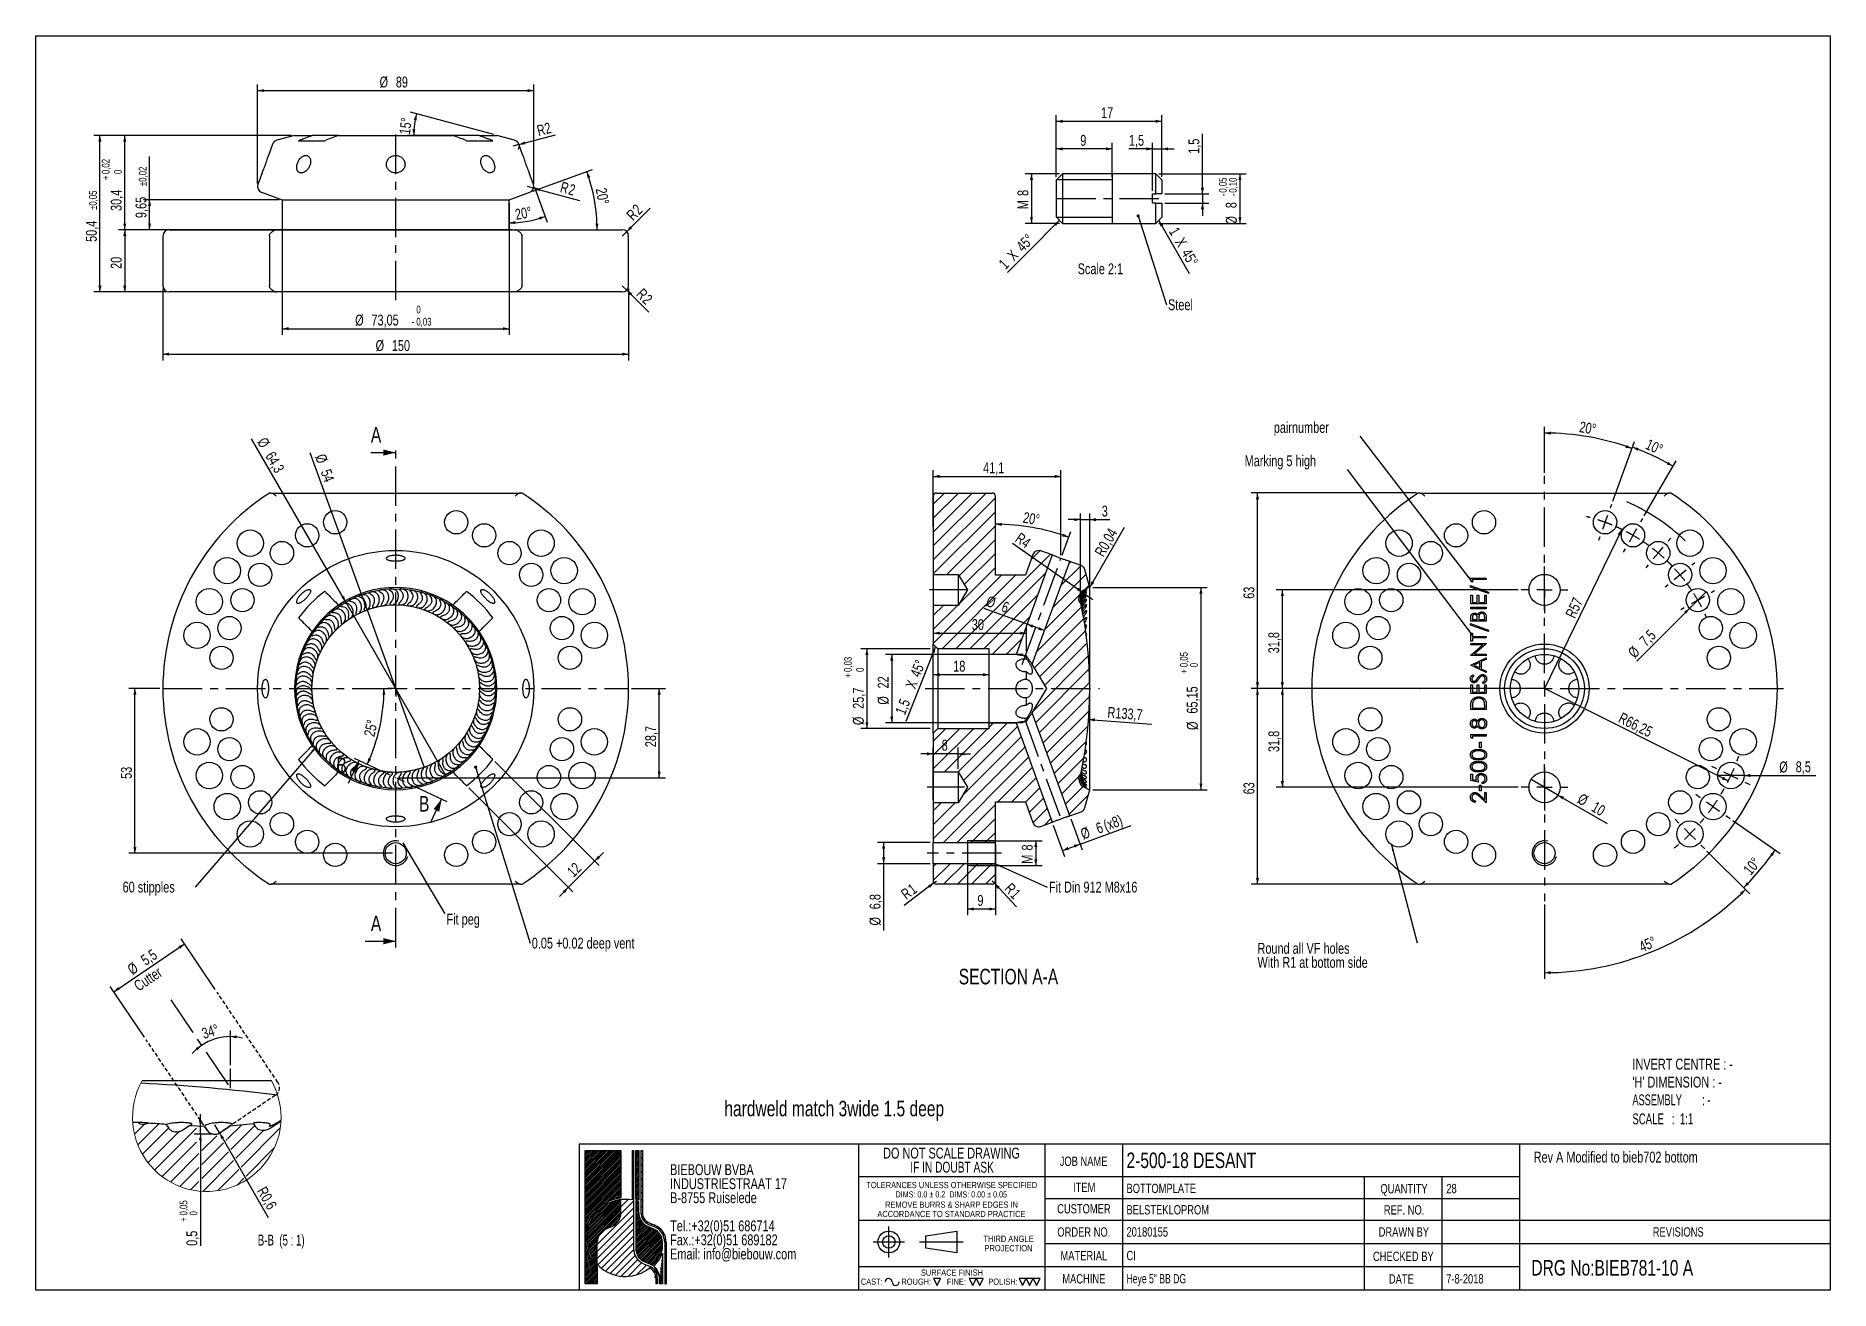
# Model space of a CAD drawing. Header units: millimetres. Extents: x 8 to 3888, y -9869 to 412.
# Drawn here: x 8 to 586, y 8 to 412 of the extents above; entities outside this region: 1.
import ezdxf

# ---------------------------------------------------------------- set-up
doc = ezdxf.new("R2010")
doc.units = ezdxf.units.MM
doc.header["$PDSIZE"] = -1
doc.linetypes.add('CENTERX2', pattern=[20.32, 12.7, -2.54, 2.54, -2.54])
doc.linetypes.add('HIDDEN', pattern=[1.905, 1.27, -0.635])
for name, color, linetype in [('CENTERLINE', 4, 'CENTERX2'), ('DETAIL', 3, 'Continuous'), ('DIMENSIONS', 2, 'Continuous'), ('HATCH', 3, 'Continuous'), ('HIDDEN', 3, 'HIDDEN'), ('TEXT', 2, 'Continuous')]:
    doc.layers.add(name, color=color, linetype=linetype)
doc.layers.add('OUTLINE', color=7, linetype='Continuous', lineweight=25)
doc.styles.add('SLDTEXTSTYLE0', font='TXT', dxfattribs={"width": 0.75})
doc.styles.add('SLDTEXTSTYLE1', font='TXT', dxfattribs={"width": 0.691176})
doc.styles.add('SLDTEXTSTYLE2', font='TXT', dxfattribs={"width": 0.7})
doc.styles.add('SLDTEXTSTYLE3', font='TXT', dxfattribs={"width": 0.692308})
doc.styles.add('SLDTEXTSTYLE4', font='TXT', dxfattribs={"width": 0.631579})
doc.styles.add('SLDTEXTSTYLE5', font='TXT', dxfattribs={"width": 0.660714})
doc.styles.add('SLDTEXTSTYLE6', font='TXT', dxfattribs={"width": 0.666667})
doc.dimstyles.new('SLDDIMSTYLE0', dxfattribs={"dimtxt": 3.5, "dimasz": 2, "dimexe": 0, "dimexo": 0.0625, "dimgap": 0.875, "dimtad": 1, "dimdec": 1, "dimrnd": 1e-09, "dimzin": 12, "dimdsep": 46, "dimtxsty": 'SLDTEXTSTYLE0', "dimblk1": 'NONE', "dimsah": 1, "dimcen": 0, "dimadec": 0, "dimazin": 3, "dimtfac": 1, "dimtdec": 1, "dimtmove": 0, "dimatfit": 3, "dimldrblk": 'NONE', "dimfxl": 0, "dimfrac": 2, "dimtolj": 1, "dimtzin": 12, "dimarcsym": 0})
doc.dimstyles.new('SLDDIMSTYLE1', dxfattribs={"dimtxt": 3.5, "dimasz": 2, "dimexe": 0, "dimexo": 0.0625, "dimgap": 0.875, "dimtad": 1, "dimrnd": 1e-09, "dimzin": 12, "dimdsep": 46, "dimtxsty": 'SLDTEXTSTYLE0', "dimsah": 1, "dimcen": 0.09, "dimadec": 0, "dimazin": 3, "dimtfac": 1, "dimtofl": 0, "dimtmove": 0, "dimatfit": 3, "dimfxl": 0, "dimfrac": 2, "dimtolj": 1, "dimtzin": 12, "dimarcsym": 0})
doc.dimstyles.new('SLDDIMSTYLE10', dxfattribs={"dimtxt": 3.5, "dimasz": 2, "dimexe": 0, "dimexo": 0.0625, "dimgap": 0.875, "dimtad": 1, "dimrnd": 1e-09, "dimzin": 12, "dimdsep": 46, "dimtxsty": 'SLDTEXTSTYLE0', "dimsah": 1, "dimcen": 0.09, "dimadec": 0, "dimazin": 3, "dimtol": 1, "dimtp": 0.05, "dimtfac": 1, "dimtofl": 0, "dimtmove": 0, "dimatfit": 3, "dimfxl": 0, "dimfrac": 2, "dimtolj": 1, "dimarcsym": 0})
doc.dimstyles.new('SLDDIMSTYLE11', dxfattribs={"dimtxt": 3.5, "dimasz": 2, "dimexe": 0, "dimexo": 0.0625, "dimgap": 0.875, "dimtad": 1, "dimrnd": 1e-09, "dimdsep": 46, "dimtxsty": 'SLDTEXTSTYLE0', "dimsah": 1, "dimcen": 0, "dimadec": 0, "dimazin": 2, "dimtfac": 1, "dimtofl": 0, "dimtmove": 0, "dimatfit": 3, "dimfxl": 0, "dimfrac": 2, "dimtolj": 1, "dimtzin": 12, "dimarcsym": 0})
doc.dimstyles.new('SLDDIMSTYLE12', dxfattribs={"dimtxt": 3.5, "dimasz": 2, "dimexe": 0, "dimexo": 0.0625, "dimgap": 0.875, "dimtad": 1, "dimrnd": 1e-09, "dimzin": 12, "dimdsep": 46, "dimtxsty": 'SLDTEXTSTYLE0', "dimsah": 1, "dimcen": 0, "dimadec": 0, "dimazin": 3, "dimtfac": 1, "dimtofl": 0, "dimtmove": 0, "dimatfit": 3, "dimfxl": 0, "dimfrac": 2, "dimtolj": 1, "dimtzin": 12, "dimarcsym": 0})
doc.dimstyles.new('SLDDIMSTYLE13', dxfattribs={"dimtxt": 3.5, "dimasz": 2, "dimexe": 0, "dimexo": 0.0625, "dimgap": 0.875, "dimtad": 1, "dimrnd": 1e-09, "dimzin": 12, "dimdsep": 46, "dimtxsty": 'SLDTEXTSTYLE0', "dimblk1": 'NONE', "dimsah": 1, "dimcen": 0, "dimadec": 0, "dimazin": 3, "dimtfac": 1, "dimtmove": 0, "dimatfit": 3, "dimldrblk": 'NONE', "dimfxl": 0, "dimfrac": 2, "dimtolj": 1, "dimtzin": 12, "dimarcsym": 0})
doc.dimstyles.new('SLDDIMSTYLE14', dxfattribs={"dimtxt": 3.5, "dimasz": 2, "dimexe": 0, "dimexo": 0.0625, "dimgap": 0.875, "dimtad": 1, "dimrnd": 1e-09, "dimzin": 12, "dimdsep": 46, "dimtxsty": 'SLDTEXTSTYLE0', "dimsah": 1, "dimcen": 0, "dimadec": 0, "dimazin": 3, "dimtfac": 1, "dimtofl": 0, "dimtmove": 0, "dimatfit": 3, "dimfxl": 0, "dimfrac": 2, "dimtolj": 1, "dimtzin": 12, "dimarcsym": 0})
doc.dimstyles.new('SLDDIMSTYLE15', dxfattribs={"dimtxt": 3.5, "dimasz": 2, "dimexe": 0, "dimexo": 0.0625, "dimgap": 0.875, "dimtad": 1, "dimrnd": 1e-09, "dimzin": 12, "dimdsep": 46, "dimtxsty": 'SLDTEXTSTYLE0', "dimblk1": 'NONE', "dimsah": 1, "dimcen": 0, "dimadec": 0, "dimazin": 3, "dimtfac": 1, "dimtmove": 0, "dimatfit": 3, "dimldrblk": 'NONE', "dimfxl": 0, "dimfrac": 2, "dimtolj": 1, "dimtzin": 12, "dimarcsym": 0})
doc.dimstyles.new('SLDDIMSTYLE16', dxfattribs={"dimtxt": 3.5, "dimasz": 2, "dimexe": 0, "dimexo": 0.0625, "dimgap": 0.875, "dimtad": 1, "dimrnd": 1e-09, "dimzin": 12, "dimdsep": 46, "dimtxsty": 'SLDTEXTSTYLE0', "dimblk1": 'NONE', "dimsah": 1, "dimcen": 0, "dimadec": 0, "dimazin": 3, "dimtfac": 1, "dimtmove": 0, "dimatfit": 3, "dimldrblk": 'NONE', "dimfxl": 0, "dimfrac": 2, "dimtolj": 1, "dimtzin": 12, "dimarcsym": 0})
doc.dimstyles.new('SLDDIMSTYLE17', dxfattribs={"dimtxt": 3.5, "dimasz": 2, "dimexe": 0, "dimexo": 0.0625, "dimgap": 0.875, "dimtad": 1, "dimlfac": 0.2, "dimrnd": 1e-09, "dimdsep": 46, "dimtxsty": 'SLDTEXTSTYLE0', "dimsah": 1, "dimcen": 0, "dimadec": 0, "dimazin": 2, "dimtfac": 1, "dimtofl": 0, "dimtmove": 0, "dimatfit": 3, "dimfxl": 0, "dimfrac": 2, "dimtolj": 1, "dimtzin": 12, "dimarcsym": 0})
doc.dimstyles.new('SLDDIMSTYLE18', dxfattribs={"dimtxt": 3.5, "dimasz": 2, "dimexe": 0, "dimexo": 0.0625, "dimgap": 0.875, "dimtad": 1, "dimlfac": 0.2, "dimrnd": 1e-09, "dimdsep": 46, "dimtxsty": 'SLDTEXTSTYLE0', "dimsah": 1, "dimcen": 0.09, "dimadec": 0, "dimazin": 2, "dimtol": 1, "dimtp": 0.05, "dimtfac": 1, "dimtmove": 0, "dimatfit": 0, "dimfxl": 0, "dimfrac": 2, "dimtolj": 1, "dimarcsym": 0})
doc.dimstyles.new('SLDDIMSTYLE19', dxfattribs={"dimtxt": 3.5, "dimasz": 2, "dimexe": 0, "dimexo": 0.0625, "dimgap": 0.875, "dimtad": 1, "dimlfac": 0.2, "dimrnd": 1e-09, "dimzin": 12, "dimdsep": 46, "dimtxsty": 'SLDTEXTSTYLE0', "dimsah": 1, "dimcen": 0.09, "dimadec": 0, "dimazin": 3, "dimtfac": 1, "dimtofl": 0, "dimtmove": 0, "dimatfit": 3, "dimfxl": 0, "dimfrac": 2, "dimtolj": 1, "dimtzin": 12, "dimarcsym": 0})
doc.dimstyles.new('SLDDIMSTYLE2', dxfattribs={"dimtxt": 3.5, "dimasz": 2, "dimexe": 0, "dimexo": 0.0625, "dimgap": 0.875, "dimtad": 1, "dimdec": 4, "dimzin": 12, "dimdsep": 46, "dimtxsty": 'SLDTEXTSTYLE0', "dimsah": 1, "dimcen": 0.09, "dimazin": 3, "dimtfac": 1, "dimtofl": 0, "dimtmove": 0, "dimatfit": 3, "dimfxl": 0, "dimfrac": 2, "dimtolj": 1, "dimtzin": 12, "dimarcsym": 0})
doc.dimstyles.new('SLDDIMSTYLE20', dxfattribs={"dimtxt": 3.5, "dimasz": 2, "dimexe": 0, "dimexo": 0.0625, "dimgap": 0.875, "dimtad": 1, "dimdec": 4, "dimlfac": 0.2, "dimzin": 12, "dimdsep": 46, "dimtxsty": 'SLDTEXTSTYLE0', "dimsah": 1, "dimcen": 0.09, "dimazin": 3, "dimtfac": 1, "dimtofl": 0, "dimtmove": 0, "dimatfit": 3, "dimfxl": 0, "dimfrac": 2, "dimtolj": 1, "dimtzin": 12, "dimarcsym": 0})
doc.dimstyles.new('SLDDIMSTYLE21', dxfattribs={"dimtxt": 3.5, "dimasz": 2, "dimexe": 0, "dimexo": 0.0625, "dimgap": 0.875, "dimtad": 1, "dimrnd": 1e-09, "dimzin": 12, "dimdsep": 46, "dimtxsty": 'SLDTEXTSTYLE0', "dimsah": 1, "dimcen": 0.09, "dimadec": 0, "dimazin": 3, "dimtol": 1, "dimtp": 0.02, "dimtm": 0.02, "dimtfac": 1, "dimtofl": 0, "dimtmove": 0, "dimatfit": 3, "dimfxl": 0, "dimfrac": 2, "dimtolj": 1, "dimarcsym": 0})
doc.dimstyles.new('SLDDIMSTYLE22', dxfattribs={"dimtxt": 3.5, "dimasz": 2, "dimexe": 0, "dimexo": 0.0625, "dimgap": 0.875, "dimtad": 1, "dimrnd": 1e-09, "dimzin": 12, "dimdsep": 46, "dimtxsty": 'SLDTEXTSTYLE0', "dimsah": 1, "dimcen": 0.09, "dimadec": 0, "dimazin": 3, "dimtol": 1, "dimtp": 0.02, "dimtfac": 1, "dimtofl": 0, "dimtmove": 0, "dimatfit": 3, "dimfxl": 0, "dimfrac": 2, "dimtolj": 1, "dimarcsym": 0})
doc.dimstyles.new('SLDDIMSTYLE23', dxfattribs={"dimtxt": 3.5, "dimasz": 2, "dimexe": 0, "dimexo": 0.0625, "dimgap": 0.875, "dimtad": 1, "dimrnd": 1e-09, "dimzin": 12, "dimdsep": 46, "dimtxsty": 'SLDTEXTSTYLE0', "dimsah": 1, "dimcen": 0.09, "dimadec": 0, "dimazin": 3, "dimtol": 1, "dimtp": 0.05, "dimtm": 0.05, "dimtfac": 1, "dimtofl": 0, "dimtmove": 0, "dimatfit": 3, "dimfxl": 0, "dimfrac": 2, "dimtolj": 1, "dimarcsym": 0})
doc.dimstyles.new('SLDDIMSTYLE24', dxfattribs={"dimtxt": 3.5, "dimasz": 2, "dimexe": 0, "dimexo": 0.0625, "dimgap": 0.875, "dimtad": 1, "dimrnd": 1e-09, "dimzin": 12, "dimdsep": 46, "dimtxsty": 'SLDTEXTSTYLE0', "dimsah": 1, "dimcen": 0.09, "dimadec": 0, "dimazin": 3, "dimtol": 1, "dimtm": 0.03, "dimtfac": 1, "dimtofl": 0, "dimtmove": 0, "dimatfit": 3, "dimfxl": 0, "dimfrac": 2, "dimtolj": 1, "dimarcsym": 0})
doc.dimstyles.new('SLDDIMSTYLE25', dxfattribs={"dimtxt": 3.5, "dimasz": 2, "dimexe": 0, "dimexo": 0.0625, "dimgap": 0.875, "dimtad": 1, "dimlfac": 0.5, "dimrnd": 1e-09, "dimzin": 12, "dimdsep": 46, "dimtxsty": 'SLDTEXTSTYLE0', "dimsah": 1, "dimcen": 0.09, "dimadec": 0, "dimazin": 3, "dimtfac": 1, "dimtofl": 0, "dimtmove": 0, "dimatfit": 3, "dimfxl": 0, "dimfrac": 2, "dimtolj": 1, "dimtzin": 12, "dimarcsym": 0})
doc.dimstyles.new('SLDDIMSTYLE26', dxfattribs={"dimtxt": 3.5, "dimasz": 2, "dimexe": 0, "dimexo": 0.0625, "dimgap": 0.875, "dimtad": 1, "dimlfac": 0.5, "dimrnd": 1e-09, "dimzin": 12, "dimdsep": 46, "dimtxsty": 'SLDTEXTSTYLE0', "dimsah": 1, "dimcen": 0.09, "dimadec": 0, "dimazin": 3, "dimtol": 1, "dimtp": -0.05, "dimtm": 0.1, "dimtfac": 1, "dimtofl": 0, "dimtmove": 0, "dimatfit": 3, "dimfxl": 0, "dimfrac": 2, "dimtolj": 1, "dimarcsym": 0})
doc.dimstyles.new('SLDDIMSTYLE27', dxfattribs={"dimtxt": 3.5, "dimasz": 2, "dimexe": 0, "dimexo": 0.0625, "dimgap": 0.875, "dimtad": 1, "dimlfac": 0.5, "dimrnd": 1e-09, "dimzin": 12, "dimdsep": 46, "dimtxsty": 'SLDTEXTSTYLE0', "dimsah": 1, "dimcen": 0.09, "dimadec": 0, "dimazin": 3, "dimtfac": 1, "dimtmove": 0, "dimatfit": 0, "dimfxl": 0, "dimfrac": 2, "dimtolj": 1, "dimtzin": 12, "dimarcsym": 0})
doc.dimstyles.new('SLDDIMSTYLE3', dxfattribs={"dimtxt": 3.5, "dimasz": 2, "dimexe": 0, "dimexo": 0.0625, "dimgap": 0.875, "dimtad": 1, "dimrnd": 1e-09, "dimzin": 12, "dimdsep": 46, "dimtxsty": 'SLDTEXTSTYLE0', "dimsah": 1, "dimcen": 0.09, "dimadec": 0, "dimazin": 3, "dimtfac": 1, "dimtmove": 0, "dimatfit": 0, "dimfxl": 0, "dimfrac": 2, "dimtolj": 1, "dimtzin": 12, "dimarcsym": 0})
doc.dimstyles.new('SLDDIMSTYLE4', dxfattribs={"dimtxt": 0.18, "dimasz": 2, "dimexe": 0, "dimexo": 0.0625, "dimgap": 0, "dimtad": 0, "dimtih": 1, "dimtoh": 1, "dimdec": 0, "dimrnd": 1e-09, "dimzin": 0, "dimdsep": 46, "dimtxsty": 'Standard', "dimsah": 1, "dimcen": 0.09, "dimadec": 0, "dimazin": 0, "dimtfac": 2, "dimtdec": 0, "dimtofl": 0, "dimtmove": 0, "dimatfit": 3, "dimfxl": 0, "dimfrac": 2, "dimtolj": 1, "dimtzin": 0, "dimarcsym": 0})
doc.dimstyles.new('SLDDIMSTYLE5', dxfattribs={"dimtxt": 0.18, "dimasz": 1, "dimexe": 0, "dimexo": 0.0625, "dimgap": 0, "dimtad": 0, "dimtih": 1, "dimtoh": 1, "dimdec": 0, "dimrnd": 1e-09, "dimzin": 0, "dimdsep": 46, "dimtxsty": 'Standard', "dimblk1": 'DOT', "dimblk2": 'DOT', "dimsah": 1, "dimcen": 0.09, "dimadec": 0, "dimazin": 0, "dimtfac": 1, "dimtdec": 0, "dimtofl": 0, "dimtmove": 0, "dimatfit": 3, "dimldrblk": 'DOT', "dimfxl": 0, "dimfrac": 2, "dimtolj": 1, "dimtzin": 0, "dimarcsym": 0})
doc.dimstyles.new('SLDDIMSTYLE6', dxfattribs={"dimtxt": 3.5, "dimasz": 2, "dimexe": 0, "dimexo": 0.0625, "dimgap": 0.875, "dimtad": 1, "dimdec": 1, "dimrnd": 1e-09, "dimzin": 12, "dimdsep": 46, "dimtxsty": 'SLDTEXTSTYLE0', "dimsah": 1, "dimcen": 0.09, "dimadec": 0, "dimazin": 3, "dimtfac": 1, "dimtdec": 1, "dimtofl": 0, "dimtmove": 0, "dimatfit": 3, "dimfxl": 0, "dimfrac": 2, "dimtolj": 1, "dimtzin": 12, "dimarcsym": 0})
doc.dimstyles.new('SLDDIMSTYLE7', dxfattribs={"dimtxt": 3.5, "dimasz": 2, "dimexe": 0, "dimexo": 0.0625, "dimgap": 0.875, "dimtad": 1, "dimrnd": 1e-09, "dimzin": 12, "dimdsep": 46, "dimtxsty": 'SLDTEXTSTYLE0', "dimsah": 1, "dimcen": 0.09, "dimadec": 0, "dimazin": 3, "dimtol": 1, "dimtp": 0.03, "dimtfac": 1, "dimtofl": 0, "dimtmove": 0, "dimatfit": 3, "dimfxl": 0, "dimfrac": 2, "dimtolj": 1, "dimarcsym": 0})
doc.dimstyles.new('SLDDIMSTYLE8', dxfattribs={"dimtxt": 3.5, "dimasz": 2, "dimexe": 0, "dimexo": 0.0625, "dimgap": 0.875, "dimtad": 1, "dimrnd": 1e-09, "dimzin": 12, "dimdsep": 46, "dimtxsty": 'SLDTEXTSTYLE0', "dimsah": 1, "dimcen": 0, "dimadec": 0, "dimazin": 3, "dimtfac": 1, "dimtofl": 0, "dimtmove": 0, "dimatfit": 3, "dimfxl": 0, "dimfrac": 2, "dimtolj": 1, "dimtzin": 12, "dimarcsym": 0})
doc.dimstyles.new('SLDDIMSTYLE9', dxfattribs={"dimtxt": 3.5, "dimasz": 2, "dimexe": 0, "dimexo": 0.0625, "dimgap": 0.875, "dimtad": 1, "dimrnd": 1e-09, "dimzin": 12, "dimdsep": 46, "dimtxsty": 'SLDTEXTSTYLE0', "dimsah": 1, "dimcen": 0, "dimadec": 0, "dimazin": 3, "dimtfac": 1, "dimtofl": 0, "dimtmove": 0, "dimatfit": 3, "dimfxl": 0, "dimfrac": 2, "dimtolj": 1, "dimtzin": 12, "dimarcsym": 0})

msp = doc.modelspace()

# ---------------------------------------------------------------- texts
at = {"layer": 'CENTERLINE', "char_height": 5, "attachment_point": 1, "style": 'SLDTEXTSTYLE0'}
for s, insert in [('A', (115.91153, 286.02405)), ('B', (104.81918, 179.56106)), ('B', (131.4277, 167.15331)), ('A', (115.91153, 128.63787))]:
    msp.add_mtext(s, dxfattribs=dict(at, insert=insert))
at = {"layer": 'TEXT'}
for s, insert, char_height, attachment_point, style in [('Scale 2:1', (343.6032, 338.71913), 3.5, 1, 'SLDTEXTSTYLE0'), ('pairnumber', (406.78313, 287.63522), 3.5, 1, 'SLDTEXTSTYLE0'), ('Marking 5 high', (397.38981, 276.89523), 3.5, 1, 'SLDTEXTSTYLE0'), ('Fit peg', (140.28629, 129.2342), 3.5, 1, 'SLDTEXTSTYLE0'), ('SECTION A-A', (321.31317, 111.48862), 5, 2, 'SLDTEXTSTYLE0'), ('INVERT CENTRE : -', (522.31517, 82.54645), 3.5, 1, 'SLDTEXTSTYLE0'), ("'H' DIMENSION : -", (522.31517, 76.76242), 3.5, 1, 'SLDTEXTSTYLE0'), ('ASSEMBLY        : -', (522.31517, 71.04405), 3.5, 1, 'SLDTEXTSTYLE4'), ('hardweld match 3wide 1.5 deep', (229.78257, 68.98632), 5, 1, 'SLDTEXTSTYLE0'), ('SCALE   :  1:1', (522.31517, 64.89715), 3.5, 1, 'SLDTEXTSTYLE5'), ('2-500-18 DESANT', (359.33565, 52.31634), 5, 1, 'SLDTEXTSTYLE0'), ('Rev A Modified to bieb702 bottom', (490.4971, 52.59984), 3.5, 1, 'SLDTEXTSTYLE0'), ('JOB NAME', (345.51943, 51.01097), 3, 2, 'SLDTEXTSTYLE0'), ('ITEM', (345.71839, 42.58459), 3, 2, 'SLDTEXTSTYLE0'), ('BOTTOMPLATE', (359.33565, 42.25126), 3, 1, 'SLDTEXTSTYLE0'), ('QUANTITY', (448.73922, 42.16498), 3, 2, 'SLDTEXTSTYLE0'), ('28', (462.35518, 42.21082), 3, 1, 'SLDTEXTSTYLE0'), ('CUSTOMER', (345.61526, 35.70858), 3, 2, 'SLDTEXTSTYLE0'), ('BELSTEKLOPROM', (359.33565, 35.37524), 3, 1, 'SLDTEXTSTYLE0'), ('REF. NO.', (448.75477, 35.3534), 3, 2, 'SLDTEXTSTYLE0'), ('B-B  (5 : 1)', (87.02874, 25.86269), 3.5, 2, 'SLDTEXTSTYLE6'), ('ORDER NO.', (345.58401, 28.20789), 3, 2, 'SLDTEXTSTYLE0'), ('20180155', (359.32857, 28.25372), 3, 1, 'SLDTEXTSTYLE0'), ('DRAWN BY', (448.67352, 28.24386), 3, 2, 'SLDTEXTSTYLE0'), ('REVISIONS', (537.06395, 28.24386), 3, 2, 'SLDTEXTSTYLE0'), ('MATERIAL', (345.59131, 20.58667), 3, 2, 'SLDTEXTSTYLE0'), ('CI', (359.32857, 20.64458), 3, 1, 'SLDTEXTSTYLE0'), ('CHECKED BY', (448.51608, 20.38182), 3, 2, 'SLDTEXTSTYLE0'), ('DRG No:BIEB781-10 A', (489.76042, 17.68852), 5, 1, 'SLDTEXTSTYLE0'), ('CAST:', (273.74145, 11.71938), 2, 1, 'SLDTEXTSTYLE0'), ('ROUGH:', (286.81775, 11.71938), 2, 1, 'SLDTEXTSTYLE0'), ('SURFACE FINISH', (303.10103, 14.63617), 2, 2, 'SLDTEXTSTYLE0'), ('FINE:', (301.4722, 11.71938), 2, 1, 'SLDTEXTSTYLE0'), ('POLISH:', (314.82446, 11.71938), 2, 1, 'SLDTEXTSTYLE0'), ('MACHINE', (345.58922, 13.13696), 3, 2, 'SLDTEXTSTYLE0'), ('Heye 5" BB DG', (359.32857, 13.18279), 3, 1, 'SLDTEXTSTYLE3'), ('DATE', (447.86978, 13.08877), 3, 2, 'SLDTEXTSTYLE0'), ('7-8-2018', (462.31932, 13.1346), 3, 1, 'SLDTEXTSTYLE0')]:
    msp.add_mtext(s, dxfattribs=dict(at, insert=insert, char_height=char_height, attachment_point=attachment_point, style=style))

# ---------------------------------------------------------------- blocks, each defined once
blk = doc.blocks.new('SW_NOTE_0')
at = {"layer": 'TEXT', "color": 0, "char_height": 3.5, "attachment_point": 1, "style": 'SLDTEXTSTYLE0'}
for s, insert in [('BIEBOUW BVBA', (0, 4.5)), ('INDUSTRIESTRAAT 17', (0, -0.03)), ('B-8755 Ruiselede', (0, -4.55)), ('Tel.:+32(0)51 686714', (0, -13.61)), ('Fax.:+32(0)51 689182', (0, -18.13)), ('Email: info@biebouw.com', (0, -22.66))]:
    blk.add_mtext(s, dxfattribs=dict(at, insert=insert))
blk = doc.blocks.new('SW_NOTE_1')
at = {"layer": 'TEXT', "color": 0, "char_height": 2, "attachment_point": 2, "style": 'SLDTEXTSTYLE0'}
for s, insert in [('THIRD ANGLE', (8.34, 2.57)), ('PROJECTION', (8.33, -0.43))]:
    blk.add_mtext(s, dxfattribs=dict(at, insert=insert))
blk = doc.blocks.new('SW_NOTE_2')
at = {"layer": 'TEXT', "color": 0, "char_height": 2, "attachment_point": 2, "style": 'SLDTEXTSTYLE0'}
for s, insert in [('REMOVE BURRS & SHARP EDGES IN', (21.78, 2.57)), ('ACCORDANCE TO STANDARD PRACTICE', (21.75, -0.43))]:
    blk.add_mtext(s, dxfattribs=dict(at, insert=insert))
blk = doc.blocks.new('SW_NOTE_3')
at = {"layer": 'TEXT', "color": 0, "char_height": 2, "attachment_point": 2}
for s, insert, style in [('TOLERANCES UNLESS OTHERWISE SPECIFIED', (27.09, 2.57), 'SLDTEXTSTYLE0'), ('DIMS: 0.0 ± 0.2  DIMS: 0.00 ± 0.05', (26.93, -0.43), 'SLDTEXTSTYLE1')]:
    blk.add_mtext(s, dxfattribs=dict(at, insert=insert, style=style))
blk = doc.blocks.new('SW_NOTE_4')
at = {"layer": 'TEXT', "color": 0, "char_height": 3.5, "attachment_point": 2}
for s, insert, style in [('DO NOT SCALE DRAWING', (28.71, 4.5), 'SLDTEXTSTYLE0'), ('IF IN DOUBT ASK', (28.89, -0.03), 'SLDTEXTSTYLE2')]:
    blk.add_mtext(s, dxfattribs=dict(at, insert=insert, style=style))
blk = doc.blocks.new('_D')
at = {"layer": 'DIMENSIONS'}
for q in [(96.41, 277.65), (133.1, 176.39)]:
    blk.add_line((114.72, 227.12), q, dxfattribs=at)
blk.add_solid([(114.72, 227.12), (114.51, 229.17), (113.57, 228.83)], dxfattribs=at)
at = {"layer": 'DIMENSIONS', "char_height": 3.5, "attachment_point": 1, "rotation": 289.91596, "style": 'SLDTEXTSTYLE0'}
for s, insert in [('%%c', (101.19, 277.7)), ('54', (102.98, 272.78))]:
    blk.add_mtext(s, dxfattribs=dict(at, insert=insert))
blk = doc.blocks.new('_NONE')
blk = doc.blocks.new('_D_1')
at = {"layer": 'DIMENSIONS'}
for q in [(77.49, 282.16), (139.99, 173.91)]:
    blk.add_line((107.83, 229.61), q, dxfattribs=at)
blk.add_solid([(107.83, 229.61), (107.27, 231.59), (106.4, 231.09)], dxfattribs=at)
at = {"layer": 'DIMENSIONS', "char_height": 3.5, "attachment_point": 1, "rotation": 300, "style": 'SLDTEXTSTYLE0'}
for s, insert in [('%%c', (82.19, 283.04)), ('64,3', (84.81, 278.5))]:
    blk.add_mtext(s, dxfattribs=dict(at, insert=insert))
blk = doc.blocks.new('_D_2')
at = {"layer": 'DIMENSIONS'}
for p, q in [((199.91, 201.76), (210.8, 201.76)), ((208.8, 173.05), (208.8, 201.76)), ((124.91, 173.05), (210.8, 173.05))]:
    blk.add_line(p, q, dxfattribs=at)
for points in [[(208.8, 201.76), (208.3, 199.76), (209.3, 199.76)], [(208.8, 173.05), (209.3, 175.05), (208.3, 175.05)]]:
    blk.add_solid(points, dxfattribs=at)
at = {"layer": 'DIMENSIONS', "insert": (204.29, 182.88), "char_height": 3.5, "attachment_point": 1, "rotation": 90, "style": 'SLDTEXTSTYLE0'}
blk.add_mtext('28,7', dxfattribs=at)
blk = doc.blocks.new('_D_3')
at = {"layer": 'DIMENSIONS'}
blk.add_arc((62.36, 201.76), 57.78, 335, 0, dxfattribs=at)
for points in [[(120.14, 201.76), (119.61, 199.77), (120.61, 199.75)], [(114.73, 177.34), (116, 178.96), (115.08, 179.37)]]:
    blk.add_solid(points, dxfattribs=at)
at = {"layer": 'DIMENSIONS', "insert": (113.61, 186.79), "char_height": 3.5, "attachment_point": 1, "rotation": 77.5, "style": 'SLDTEXTSTYLE0'}
blk.add_mtext('25°', dxfattribs=at)
blk = doc.blocks.new('_D_4')
at = {"layer": 'DIMENSIONS'}
for p, q in [((47.91, 201.76), (37.91, 201.76)), ((39.91, 148.76), (39.91, 201.76)), ((122.91, 148.76), (37.91, 148.76))]:
    blk.add_line(p, q, dxfattribs=at)
for points in [[(39.91, 201.76), (39.41, 199.76), (40.41, 199.76)], [(39.91, 148.76), (40.41, 150.76), (39.41, 150.76)]]:
    blk.add_solid(points, dxfattribs=at)
at = {"layer": 'DIMENSIONS', "insert": (35.4, 172.67), "char_height": 3.5, "attachment_point": 1, "rotation": 90, "style": 'SLDTEXTSTYLE0'}
blk.add_mtext('53', dxfattribs=at)
blk = doc.blocks.new('_D_5')
at = {"layer": 'DIMENSIONS'}
for p, q in [((155.9, 178.25), (189.42, 144.74)), ((147.42, 169.77), (180.93, 136.25)), ((179.52, 137.67), (188, 146.15)), ((188, 146.15), (190.83, 148.98)), ((179.52, 137.67), (176.69, 134.84))]:
    blk.add_line(p, q, dxfattribs=at)
for points in [[(188, 146.15), (189.77, 147.21), (189.06, 147.92)], [(179.52, 137.67), (177.75, 136.61), (178.46, 135.9)]]:
    blk.add_solid(points, dxfattribs=at)
at = {"layer": 'DIMENSIONS', "insert": (178.74, 143.27), "char_height": 3.5, "attachment_point": 1, "rotation": 45, "style": 'SLDTEXTSTYLE0'}
blk.add_mtext('12', dxfattribs=at)
blk = doc.blocks.new('SW_NOTE_5')
at = {"layer": 'TEXT', "color": 0, "insert": (0.54, 1.8), "char_height": 3.5, "attachment_point": 1, "style": 'SLDTEXTSTYLE0'}
blk.add_mtext('0.05 +0.02 deep vent', dxfattribs=at)
blk = doc.blocks.new('_DOT')
at = {"color": 0, "linetype": 'ByBlock', "lineweight": -2}
blk.add_line((-0.5, 0), (-1, 0), dxfattribs=at)
at = {"color": 0, "linetype": 'ByBlock', "const_width": 0.5}
blk.add_lwpolyline([(-0.25, 0, 1), (0.25, 0, 1)], format="xyb", close=True, dxfattribs=at)
blk = doc.blocks.new('SW_NOTE_6')
at = {"layer": 'TEXT', "color": 0, "insert": (-23.42, 1.77), "char_height": 3.5, "attachment_point": 1, "style": 'SLDTEXTSTYLE0'}
blk.add_mtext('60 stipples', dxfattribs=at)
blk = doc.blocks.new('SW_CENTERMARKSYMBOL_0')
at = {"layer": 'CENTERLINE', "color": 0}
for q in [(-2.5, 0), (0, 2.5), (0, -2.5), (2.5, 0)]:
    blk.add_line((0, 0), q, dxfattribs=at)
blk = doc.blocks.new('_D_6')
at = {"layer": 'DIMENSIONS'}
for p, q in [((297.1, 253.85), (297.1, 272.1)), ((338.22, 244.77), (338.22, 272.1)), ((297.1, 270.1), (338.22, 270.1))]:
    blk.add_line(p, q, dxfattribs=at)
for points in [[(297.1, 270.1), (299.1, 269.6), (299.1, 270.6)], [(338.22, 270.1), (336.22, 270.6), (336.22, 269.6)]]:
    blk.add_solid(points, dxfattribs=at)
at = {"layer": 'DIMENSIONS', "insert": (313.13, 274.61), "char_height": 3.5, "attachment_point": 1, "style": 'SLDTEXTSTYLE0'}
blk.add_mtext('41,1', dxfattribs=at)
blk = doc.blocks.new('_D_7')
at = {"layer": 'DIMENSIONS'}
blk.add_line((338.57, 244.71), (341.37, 252.41), dxfattribs=at)
blk.add_arc((317.1, 185.72), 68.97, 70, 90, dxfattribs=at)
for points in [[(317.1, 254.69), (319.09, 254.16), (319.1, 255.16)], [(340.68, 250.53), (338.96, 251.66), (338.63, 250.72)]]:
    blk.add_solid(points, dxfattribs=at)
at = {"layer": 'DIMENSIONS', "insert": (326.39, 258.7), "char_height": 3.5, "attachment_point": 1, "rotation": 350, "style": 'SLDTEXTSTYLE0'}
blk.add_mtext('20°', dxfattribs=at)
blk = doc.blocks.new('_D_8')
at = {"layer": 'DIMENSIONS'}
for p, q in [((297.1, 189.91), (297.1, 208.22)), ((315.1, 189.91), (315.1, 208.22)), ((315.1, 206.22), (297.1, 206.22))]:
    blk.add_line(p, q, dxfattribs=at)
for points in [[(297.1, 206.22), (299.1, 205.72), (299.1, 206.72)], [(315.1, 206.22), (313.1, 206.72), (313.1, 205.72)]]:
    blk.add_solid(points, dxfattribs=at)
at = {"layer": 'DIMENSIONS', "insert": (303.52, 210.73), "char_height": 3.5, "attachment_point": 1, "style": 'SLDTEXTSTYLE0'}
blk.add_mtext('18', dxfattribs=at)
blk = doc.blocks.new('_D_9')
at = {"layer": 'DIMENSIONS'}
for p, q in [((296.1, 214.61), (273.71, 214.61)), ((275.71, 214.61), (275.71, 188.91)), ((296.1, 188.91), (273.71, 188.91))]:
    blk.add_line(p, q, dxfattribs=at)
for points in [[(275.71, 214.61), (275.21, 212.61), (276.21, 212.61)], [(275.71, 188.91), (276.21, 190.91), (275.21, 190.91)]]:
    blk.add_solid(points, dxfattribs=at)
at = {"layer": 'DIMENSIONS', "attachment_point": 1, "rotation": 90, "style": 'SLDTEXTSTYLE0'}
for s, insert, char_height in [('0,03', (268.32, 207.12), 2.5), ('0', (272.22, 207.12), 2.5), ('+', (268.32, 205.17), 2.5), ('25,7', (271.2, 195.24), 3.5), ('%%c', (271.2, 190), 3.5)]:
    blk.add_mtext(s, dxfattribs=dict(at, insert=insert, char_height=char_height))
blk = doc.blocks.new('_D_10')
at = {"layer": 'DIMENSIONS'}
for p, q in [((326.1, 212.76), (281.71, 212.76)), ((283.71, 212.76), (283.71, 190.76)), ((326.1, 190.76), (281.71, 190.76))]:
    blk.add_line(p, q, dxfattribs=at)
for points in [[(283.71, 212.76), (283.21, 210.76), (284.21, 210.76)], [(283.71, 190.76), (284.21, 192.76), (283.21, 192.76)]]:
    blk.add_solid(points, dxfattribs=at)
at = {"layer": 'DIMENSIONS', "char_height": 3.5, "attachment_point": 1, "rotation": 90, "style": 'SLDTEXTSTYLE0'}
for s, insert in [('22', (279.2, 201.8)), ('%%c', (279.2, 196.57))]:
    blk.add_mtext(s, dxfattribs=dict(at, insert=insert))
blk = doc.blocks.new('_D_11')
at = {"layer": 'DIMENSIONS'}
for p, q in [((297.1, 180.75), (293.1, 180.75)), ((297.1, 165.96), (297.1, 182.75)), ((305.1, 180.75), (297.1, 180.75)), ((305.1, 175.96), (305.1, 182.75)), ((305.1, 180.75), (309.1, 180.75))]:
    blk.add_line(p, q, dxfattribs=at)
for points in [[(297.1, 180.75), (295.1, 181.25), (295.1, 180.25)], [(305.1, 180.75), (307.1, 180.25), (307.1, 181.25)]]:
    blk.add_solid(points, dxfattribs=at)
at = {"layer": 'DIMENSIONS', "insert": (299.81, 185.26), "char_height": 3.5, "attachment_point": 1, "style": 'SLDTEXTSTYLE0'}
blk.add_mtext('8', dxfattribs=at)
blk = doc.blocks.new('_D_12')
at = {"layer": 'DIMENSIONS'}
for p, q in [((309.1, 152.76), (332.12, 152.76)), ((330.12, 152.76), (330.12, 144.76)), ((309.1, 144.76), (332.12, 144.76))]:
    blk.add_line(p, q, dxfattribs=at)
for points in [[(330.12, 152.76), (329.62, 150.76), (330.62, 150.76)], [(330.12, 144.76), (330.62, 146.76), (329.62, 146.76)]]:
    blk.add_solid(points, dxfattribs=at)
at = {"layer": 'DIMENSIONS', "char_height": 3.5, "attachment_point": 1, "rotation": 90, "style": 'SLDTEXTSTYLE0'}
for s, insert in [('8', (325.61, 149.6)), ('M', (325.61, 145.34))]:
    blk.add_mtext(s, dxfattribs=dict(at, insert=insert))
blk = doc.blocks.new('_D_13')
at = {"layer": 'DIMENSIONS'}
for p, q in [((308.1, 151.76), (308.1, 128.76)), ((317.1, 151.76), (317.1, 128.76)), ((317.1, 130.76), (308.1, 130.76))]:
    blk.add_line(p, q, dxfattribs=at)
for points in [[(308.1, 130.76), (310.1, 130.26), (310.1, 131.26)], [(317.1, 130.76), (315.1, 131.26), (315.1, 130.26)]]:
    blk.add_solid(points, dxfattribs=at)
at = {"layer": 'DIMENSIONS', "insert": (311.31, 135.27), "char_height": 3.5, "attachment_point": 1, "style": 'SLDTEXTSTYLE0'}
blk.add_mtext('9', dxfattribs=at)
blk = doc.blocks.new('_D_14')
at = {"layer": 'DIMENSIONS'}
for p, q in [((296.1, 152.16), (279.1, 152.16)), ((281.1, 152.16), (281.1, 145.36)), ((296.1, 145.36), (279.1, 145.36)), ((281.1, 145.36), (281.1, 123.86))]:
    blk.add_line(p, q, dxfattribs=at)
for points in [[(281.1, 152.16), (280.6, 150.16), (281.6, 150.16)], [(281.1, 145.36), (281.6, 147.36), (280.6, 147.36)]]:
    blk.add_solid(points, dxfattribs=at)
at = {"layer": 'DIMENSIONS', "char_height": 3.5, "attachment_point": 1, "rotation": 90, "style": 'SLDTEXTSTYLE0'}
for s, insert in [('6,8', (276.58, 130.68)), ('%%c', (276.58, 125.45))]:
    blk.add_mtext(s, dxfattribs=dict(at, insert=insert))
blk = doc.blocks.new('_D_15')
at = {"layer": 'DIMENSIONS'}
for q in [(287.69, 131.9), (298.1, 139.76)]:
    blk.add_line((297.3, 139.15), q, dxfattribs=at)
blk.add_solid([(297.3, 139.15), (295.4, 138.35), (296, 137.55)], dxfattribs=at)
at = {"layer": 'DIMENSIONS', "char_height": 3.5, "attachment_point": 1, "rotation": 37.04669, "style": 'SLDTEXTSTYLE0'}
for s, insert in [('1', (288.5, 138.02)), ('R', (286.31, 136.37))]:
    blk.add_mtext(s, dxfattribs=dict(at, insert=insert))
blk = doc.blocks.new('_D_16')
at = {"layer": 'DIMENSIONS'}
for q in [(316.1, 139.76), (323.91, 131.47)]:
    blk.add_line((316.78, 139.03), q, dxfattribs=at)
blk.add_solid([(316.78, 139.03), (317.79, 137.23), (318.52, 137.92)], dxfattribs=at)
at = {"layer": 'DIMENSIONS', "char_height": 3.5, "attachment_point": 1, "rotation": 313.30652, "style": 'SLDTEXTSTYLE0'}
for s, insert in [('R', (322.33, 139.48)), ('1', (324.22, 137.47))]:
    blk.add_mtext(s, dxfattribs=dict(at, insert=insert))
blk = doc.blocks.new('SW_CHAMFER_DIMENSION_0')
at = {"layer": 'DIMENSIONS', "color": 0}
for p, q in [((8.96, 22.71), (5.64, 14.21)), ((5.64, 14.21), (-0.59, -1.48))]:
    blk.add_line(p, q, dxfattribs=at)
blk.add_solid([(8.96, 22.71), (7.76, 21.03), (8.7, 20.67)], dxfattribs=at)
at = {"layer": 'DIMENSIONS', "color": 0, "char_height": 3.5, "attachment_point": 1, "rotation": 68.36674, "style": 'SLDTEXTSTYLE0'}
for s, insert in [('45°', (0.61, 13.79)), ('X', (-0.87, 10.04)), ('1,5', (-4.19, 1.66))]:
    blk.add_mtext(s, dxfattribs=dict(at, insert=insert))
blk = doc.blocks.new('_D_17')
at = {"layer": 'DIMENSIONS'}
blk.add_line((347.13, 191.82), (367.46, 190.31), dxfattribs=at)
blk.add_solid([(347.13, 191.82), (349.08, 191.17), (349.16, 192.17)], dxfattribs=at)
at = {"layer": 'DIMENSIONS', "insert": (353.36, 195.88), "char_height": 3.5, "attachment_point": 1, "rotation": 355.73879, "style": 'SLDTEXTSTYLE0'}
blk.add_mtext('R133,7', dxfattribs=at)
blk = doc.blocks.new('_D_18')
at = {"layer": 'DIMENSIONS'}
for p, q in [((327.1, 213.76), (327.1, 221.61)), ((297.1, 219.61), (327.1, 219.61))]:
    blk.add_line(p, q, dxfattribs=at)
for points in [[(297.1, 219.61), (299.1, 219.11), (299.1, 220.11)], [(327.1, 219.61), (325.1, 220.11), (325.1, 219.11)]]:
    blk.add_solid(points, dxfattribs=at)
at = {"layer": 'DIMENSIONS', "insert": (309.51, 224.12), "char_height": 3.5, "attachment_point": 1, "style": 'SLDTEXTSTYLE0'}
blk.add_mtext('30', dxfattribs=at)
blk = doc.blocks.new('_D_19')
at = {"layer": 'DIMENSIONS'}
for p, q in [((348.5, 234.33), (385.32, 234.33)), ((383.32, 234.33), (383.32, 169.18)), ((348.5, 169.18), (385.32, 169.18))]:
    blk.add_line(p, q, dxfattribs=at)
for points in [[(383.32, 234.33), (382.82, 232.33), (383.82, 232.33)], [(383.32, 169.18), (383.82, 171.18), (382.82, 171.18)]]:
    blk.add_solid(points, dxfattribs=at)
at = {"layer": 'DIMENSIONS', "attachment_point": 1, "rotation": 90, "style": 'SLDTEXTSTYLE0'}
for s, insert, char_height in [('0,05', (376.57, 208.64), 2.5), ('0', (379.8, 208.64), 2.5), ('+', (376.57, 206.62), 2.5), ('65,15', (378.75, 193.69), 3.5), ('%%c', (378.8, 188.41), 3.5)]:
    blk.add_mtext(s, dxfattribs=dict(at, insert=insert, char_height=char_height))
blk = doc.blocks.new('_D_20')
at = {"layer": 'DIMENSIONS'}
for q in [(358.7, 253.73), (347.5, 234.33)]:
    blk.add_line((347.52, 234.37), q, dxfattribs=at)
blk.add_solid([(347.52, 234.37), (348.95, 235.85), (348.08, 236.35)], dxfattribs=at)
at = {"layer": 'DIMENSIONS', "insert": (348.88, 245.67), "char_height": 3.5, "attachment_point": 1, "rotation": 60, "style": 'SLDTEXTSTYLE0'}
blk.add_mtext('R0,04', dxfattribs=at)
blk = doc.blocks.new('_D_21')
at = {"layer": 'DIMENSIONS'}
for p, q in [((327.29, 222.49), (313.45, 227.53)), ((332.92, 220.44), (327.29, 222.49))]:
    blk.add_line(p, q, dxfattribs=at)
for points in [[(327.29, 222.49), (328.99, 221.33), (329.34, 222.27)], [(332.92, 220.44), (331.22, 221.59), (330.87, 220.65)]]:
    blk.add_solid(points, dxfattribs=at)
at = {"layer": 'DIMENSIONS', "char_height": 3.5, "attachment_point": 1, "rotation": 340, "style": 'SLDTEXTSTYLE0'}
for s, insert in [('%%c', (314.99, 231.77)), ('6', (319.97, 230.01))]:
    blk.add_mtext(s, dxfattribs=dict(at, insert=insert))
blk = doc.blocks.new('_D_22')
at = {"layer": 'DIMENSIONS'}
for q in [(322.6, 248.51), (348.5, 230.46)]:
    blk.add_line((345.21, 232.75), q, dxfattribs=at)
blk.add_arc((348.5, 230.46), 4, 145.38362, 171.68556, dxfattribs=at)
blk.add_solid([(345.21, 232.75), (343.86, 234.3), (343.29, 233.48)], dxfattribs=at)
at = {"layer": 'DIMENSIONS', "insert": (325.17, 252.2), "char_height": 3.5, "attachment_point": 1, "rotation": 325.12051, "style": 'SLDTEXTSTYLE0'}
blk.add_mtext('R4', dxfattribs=at)
blk = doc.blocks.new('_D_23')
at = {"layer": 'DIMENSIONS'}
for p, q in [((344.5, 256.17), (340.5, 256.17)), ((344.5, 231.45), (344.5, 258.17)), ((344.5, 256.17), (347.5, 256.17)), ((347.5, 235.33), (347.5, 258.17)), ((347.5, 256.17), (353.96, 256.17))]:
    blk.add_line(p, q, dxfattribs=at)
for points in [[(344.5, 256.17), (342.5, 256.67), (342.5, 255.67)], [(347.5, 256.17), (349.5, 255.67), (349.5, 256.67)]]:
    blk.add_solid(points, dxfattribs=at)
at = {"layer": 'DIMENSIONS', "insert": (351.37, 260.68), "char_height": 3.5, "attachment_point": 1, "style": 'SLDTEXTSTYLE0'}
blk.add_mtext('3', dxfattribs=at)
blk = doc.blocks.new('_D_24')
at = {"layer": 'DIMENSIONS'}
for p, q in [((335.75, 157.77), (339.41, 147.72)), ((341.39, 159.83), (345.05, 149.77)), ((344.36, 151.65), (360.86, 157.66)), ((338.72, 149.6), (344.36, 151.65))]:
    blk.add_line(p, q, dxfattribs=at)
for points in [[(338.72, 149.6), (340.77, 149.81), (340.43, 150.75)], [(344.36, 151.65), (342.31, 151.44), (342.65, 150.5)]]:
    blk.add_solid(points, dxfattribs=at)
at = {"layer": 'DIMENSIONS', "char_height": 3.5, "attachment_point": 1, "rotation": 20, "style": 'SLDTEXTSTYLE0'}
for s, insert in [('%%c', (344.16, 156.38)), ('6', (349.1, 158.23)), ('(x8)', (351.53, 159.12))]:
    blk.add_mtext(s, dxfattribs=dict(at, insert=insert))
blk = doc.blocks.new('SW_NOTE_7')
at = {"layer": 'TEXT', "color": 0, "insert": (0.53, 1.75), "char_height": 3.5, "attachment_point": 1, "style": 'SLDTEXTSTYLE0'}
blk.add_mtext('Fit Din 912 M8x16', dxfattribs=at)
blk = doc.blocks.new('_D_25')
at = {"layer": 'DIMENSIONS'}
for q in [(489.67, 172.46), (514.16, 158.32)]:
    blk.add_line((498.33, 167.46), q, dxfattribs=at)
blk.add_solid([(498.33, 167.46), (499.81, 166.02), (500.31, 166.89)], dxfattribs=at)
at = {"layer": 'DIMENSIONS', "char_height": 3.5, "attachment_point": 1, "rotation": 330, "style": 'SLDTEXTSTYLE0'}
for s, insert in [('%%c', (506.04, 168.18)), ('10', (510.57, 165.56))]:
    blk.add_mtext(s, dxfattribs=dict(at, insert=insert))
blk = doc.blocks.new('_D_26')
at = {"layer": 'DIMENSIONS'}
for p, q in [((493, 201.76), (399.54, 201.76)), ((401.54, 138.76), (401.54, 201.76)), ((452.8, 138.76), (399.54, 138.76))]:
    blk.add_line(p, q, dxfattribs=at)
for points in [[(401.54, 201.76), (401.04, 199.76), (402.04, 199.76)], [(401.54, 138.76), (402.04, 140.76), (401.04, 140.76)]]:
    blk.add_solid(points, dxfattribs=at)
at = {"layer": 'DIMENSIONS', "insert": (397.03, 167.68), "char_height": 3.5, "attachment_point": 1, "rotation": 90, "style": 'SLDTEXTSTYLE0'}
blk.add_mtext('63', dxfattribs=at)
blk = doc.blocks.new('_D_27')
at = {"layer": 'DIMENSIONS'}
for p, q in [((485.5, 233.56), (407.54, 233.56)), ((409.54, 201.76), (409.54, 233.56)), ((493, 201.76), (407.54, 201.76))]:
    blk.add_line(p, q, dxfattribs=at)
for points in [[(409.54, 233.56), (409.04, 231.56), (410.04, 231.56)], [(409.54, 201.76), (410.04, 203.76), (409.04, 203.76)]]:
    blk.add_solid(points, dxfattribs=at)
at = {"layer": 'DIMENSIONS', "insert": (405.03, 213.13), "char_height": 3.5, "attachment_point": 1, "rotation": 90, "style": 'SLDTEXTSTYLE0'}
blk.add_mtext('31,8', dxfattribs=at)
blk = doc.blocks.new('_D_28')
at = {"layer": 'DIMENSIONS'}
for p, q in [((452.8, 264.76), (399.54, 264.76)), ((401.54, 201.76), (401.54, 264.76)), ((493, 201.76), (399.54, 201.76))]:
    blk.add_line(p, q, dxfattribs=at)
for points in [[(401.54, 264.76), (401.04, 262.76), (402.04, 262.76)], [(401.54, 201.76), (402.04, 203.76), (401.04, 203.76)]]:
    blk.add_solid(points, dxfattribs=at)
at = {"layer": 'DIMENSIONS', "insert": (397.03, 230.68), "char_height": 3.5, "attachment_point": 1, "rotation": 90, "style": 'SLDTEXTSTYLE0'}
blk.add_mtext('63', dxfattribs=at)
blk = doc.blocks.new('_D_29')
at = {"layer": 'DIMENSIONS'}
for p, q in [((414.76, 201.76), (407.54, 201.76)), ((409.54, 201.76), (409.54, 169.96)), ((485.5, 169.96), (407.54, 169.96))]:
    blk.add_line(p, q, dxfattribs=at)
for points in [[(409.54, 201.76), (409.04, 199.76), (410.04, 199.76)], [(409.54, 169.96), (410.04, 171.96), (409.04, 171.96)]]:
    blk.add_solid(points, dxfattribs=at)
at = {"layer": 'DIMENSIONS', "insert": (405.03, 181.33), "char_height": 3.5, "attachment_point": 1, "rotation": 90, "style": 'SLDTEXTSTYLE0'}
blk.add_mtext('31,8', dxfattribs=at)
blk = doc.blocks.new('_D_30')
at = {"layer": 'DIMENSIONS'}
blk.add_line((518.85, 253.05), (494, 201.76), dxfattribs=at)
blk.add_arc((494, 201.76), 65.74, 46.38527, 66.16335, dxfattribs=at)
blk.add_solid([(518.85, 253.05), (517.53, 251.47), (518.43, 251.04)], dxfattribs=at)
at = {"layer": 'DIMENSIONS', "insert": (500.57, 225.64), "char_height": 3.5, "attachment_point": 1, "rotation": 64.15379, "style": 'SLDTEXTSTYLE0'}
blk.add_mtext('R57', dxfattribs=at)
blk = doc.blocks.new('_D_31')
at = {"layer": 'DIMENSIONS'}
for q in [(546.02, 232.91), (523.74, 210.63)]:
    blk.add_line((540.71, 227.6), q, dxfattribs=at)
blk.add_solid([(540.71, 227.6), (538.95, 226.54), (539.65, 225.84)], dxfattribs=at)
at = {"layer": 'DIMENSIONS', "char_height": 3.5, "attachment_point": 1, "rotation": 45, "style": 'SLDTEXTSTYLE0'}
for s, insert in [('7,5', (524.26, 217.57)), ('%%c', (520.56, 213.8))]:
    blk.add_mtext(s, dxfattribs=dict(at, insert=insert))
blk = doc.blocks.new('_D_32')
at = {"layer": 'DIMENSIONS'}
for p, q in [((546.33, 149.43), (560.13, 135.63)), ((494, 132.24), (494, 108.24))]:
    blk.add_line(p, q, dxfattribs=at)
blk.add_arc((494, 201.76), 91.52, 270, 315, dxfattribs=at)
for points in [[(558.72, 137.04), (556.94, 136), (557.64, 135.29)], [(494, 110.24), (496.01, 109.76), (496, 110.76)]]:
    blk.add_solid(points, dxfattribs=at)
at = {"layer": 'DIMENSIONS', "insert": (524.05, 120.03), "char_height": 3.5, "attachment_point": 1, "rotation": 22.5, "style": 'SLDTEXTSTYLE0'}
blk.add_mtext('45°', dxfattribs=at)
blk = doc.blocks.new('_D_33')
at = {"layer": 'DIMENSIONS'}
for p, q in [((554.62, 159.31), (569.93, 148.59)), ((546.33, 149.43), (559.55, 136.21))]:
    blk.add_line(p, q, dxfattribs=at)
blk.add_arc((494, 201.76), 90.7, 315, 325, dxfattribs=at)
for points in [[(568.3, 149.74), (566.72, 148.4), (567.54, 147.82)], [(558.13, 137.63), (559.89, 138.71), (559.17, 139.4)]]:
    blk.add_solid(points, dxfattribs=at)
at = {"layer": 'DIMENSIONS', "insert": (557.76, 143.66), "char_height": 3.5, "attachment_point": 1, "rotation": 50, "style": 'SLDTEXTSTYLE0'}
blk.add_mtext('10°', dxfattribs=at)
blk = doc.blocks.new('_D_34')
at = {"layer": 'DIMENSIONS'}
blk.add_line((553.19, 172), (494, 201.76), dxfattribs=at)
blk.add_solid([(553.19, 172), (551.63, 173.35), (551.18, 172.45)], dxfattribs=at)
at = {"layer": 'DIMENSIONS', "insert": (519.05, 194.2), "char_height": 3.5, "attachment_point": 1, "rotation": 333.31135, "style": 'SLDTEXTSTYLE0'}
blk.add_mtext('R66,25', dxfattribs=at)
blk = doc.blocks.new('_D_35')
at = {"layer": 'DIMENSIONS'}
for q in [(549.8, 173.76), (581.38, 173.76)]:
    blk.add_line((558.3, 173.76), q, dxfattribs=at)
blk.add_solid([(558.3, 173.76), (560.3, 173.26), (560.3, 174.26)], dxfattribs=at)
at = {"layer": 'DIMENSIONS', "char_height": 3.5, "attachment_point": 1, "style": 'SLDTEXTSTYLE0'}
for s, insert in [('%%c', (569.63, 178.25)), ('8,5', (574.91, 178.3))]:
    blk.add_mtext(s, dxfattribs=dict(at, insert=insert))
blk = doc.blocks.new('_D_36')
at = {"layer": 'DIMENSIONS'}
for p, q in [((494, 271.3), (494, 286.06)), ((515.98, 262.13), (522.84, 280.98))]:
    blk.add_line(p, q, dxfattribs=at)
blk.add_arc((494, 201.76), 82.31, 70, 90, dxfattribs=at)
for points in [[(494, 284.06), (496, 283.54), (496.01, 284.54)], [(522.15, 279.1), (520.43, 280.23), (520.1, 279.29)]]:
    blk.add_solid(points, dxfattribs=at)
at = {"layer": 'DIMENSIONS', "insert": (505.61, 287.87), "char_height": 3.5, "attachment_point": 1, "rotation": 350, "style": 'SLDTEXTSTYLE0'}
blk.add_mtext('20°', dxfattribs=at)
blk = doc.blocks.new('_D_37')
at = {"layer": 'DIMENSIONS'}
for p, q in [((515.98, 262.13), (522.98, 281.38)), ((526.13, 257.4), (536.37, 275.14))]:
    blk.add_line(p, q, dxfattribs=at)
blk.add_arc((494, 201.76), 82.74, 60, 70, dxfattribs=at)
for points in [[(522.3, 279.5), (523.99, 278.33), (524.35, 279.27)], [(535.37, 273.41), (533.87, 274.82), (533.38, 273.95)]]:
    blk.add_solid(points, dxfattribs=at)
at = {"layer": 'DIMENSIONS', "insert": (527.69, 282.32), "char_height": 3.5, "attachment_point": 1, "rotation": 335, "style": 'SLDTEXTSTYLE0'}
blk.add_mtext('10°', dxfattribs=at)
blk = doc.blocks.new('SW_NOTE_8')
at = {"layer": 'TEXT', "color": 0, "char_height": 3.5, "attachment_point": 1, "style": 'SLDTEXTSTYLE0'}
for s, insert in [('Round all VF holes', (-51.46, -0.02)), ('With R1 at bottom side', (-51.46, -4.55))]:
    blk.add_mtext(s, dxfattribs=dict(at, insert=insert))
blk = doc.blocks.new('SW_CENTERMARKSYMBOL_1')
at = {"layer": 'CENTERLINE', "color": 0}
for p, q in [((0, 5), (0, 7.5)), ((-5, 0), (-7.5, 0)), ((0, 0), (-2.5, 0)), ((0, 0), (0, 2.5)), ((0, 0), (0, -2.5)), ((0, 0), (2.5, 0)), ((5, 0), (7.5, 0)), ((0, -5), (0, -7.5))]:
    blk.add_line(p, q, dxfattribs=at)
blk = doc.blocks.new('SW_CENTERMARKSYMBOL_2')
at = {"layer": 'CENTERLINE', "color": 0}
for p, q in [((0, 5), (0, 68.55)), ((-5, 0), (-78.24, 0)), ((0, 0), (-2.5, 0)), ((0, 0), (0, 2.5)), ((0, 0), (0, -2.5)), ((0, 0), (2.5, 0)), ((5, 0), (77, 0)), ((0, -5), (0, -68.52))]:
    blk.add_line(p, q, dxfattribs=at)
blk = doc.blocks.new('SW_CENTERMARKSYMBOL_3')
at = {"layer": 'CENTERLINE', "color": 0}
for p, q in [((0, 5), (0, 7.5)), ((-5, 0), (-7.5, 0)), ((0, 0), (-2.5, 0)), ((0, 0), (0, 2.5)), ((0, 0), (0, -2.5)), ((0, 0), (2.5, 0)), ((5, 0), (7.5, 0)), ((0, -5), (0, -7.5))]:
    blk.add_line(p, q, dxfattribs=at)
blk = doc.blocks.new('SW_CENTERMARKSYMBOL_4')
at = {"layer": 'CENTERLINE', "color": 0}
for p, q in [((0, 0), (-1.61, -1.92)), ((0, 0), (1.61, 1.92)), ((3.21, 3.83), (4.02, 4.79)), ((-3.21, -3.83), (-4.02, -4.79)), ((7.03, -7.03), (8.94, -5.42)), ((10.86, -3.81), (11.81, -3.01)), ((3.2, -10.24), (2.24, -11.04)), ((7.03, -7.03), (5.11, -8.63)), ((12.72, -15.16), (10.56, -16.41)), ((12.72, -15.16), (14.89, -13.91)), ((17.05, -12.66), (18.14, -12.04)), ((8.39, -17.66), (7.31, -18.29))]:
    blk.add_line(p, q, dxfattribs=at)
for start, end in [(55.02595, 56.28243), (50, 52.51297), (47.48703, 50), (45.02595, 46.28243), (43.71757, 44.97405), (40, 42.51297), (37.48703, 40), (35.02595, 36.28243), (33.71757, 34.97405), (30, 32.51297), (27.48703, 30), (23.71757, 24.97405)]:
    blk.add_arc((-36.64, -43.66), 57, start, end, dxfattribs=at)
blk = doc.blocks.new('SW_CENTERMARKSYMBOL_5')
at = {"layer": 'CENTERLINE', "color": 0}
for p, q in [((8.67, 20.96), (7.08, 21.7)), ((13.2, 18.85), (10.93, 19.9)), ((13.2, 18.85), (15.46, 17.79)), ((3.33, 11.71), (1.89, 12.72)), ((17.73, 16.73), (19.31, 15.99)), ((7.42, 8.85), (5.38, 10.28)), ((7.42, 8.85), (9.47, 7.41)), ((11.52, 5.98), (12.95, 4.97)), ((-3.54, 3.54), (-4.77, 4.77)), ((0, 0), (-1.77, 1.77)), ((0, 0), (1.77, -1.77)), ((3.54, -3.54), (4.77, -4.77))]:
    blk.add_line(p, q, dxfattribs=at)
for start, end in [(339.32421, 340.83768), (332.8379, 335), (335, 337.1621), (329.16232, 330.67579), (329.32421, 330.83768), (322.8379, 325), (325, 327.1621), (312.8379, 315), (315, 317.1621), (319.16232, 320.67579), (319.32421, 320.83768), (309.16232, 310.67579)]:
    blk.add_arc((-46.85, 46.85), 66.25, start, end, dxfattribs=at)
blk = doc.blocks.new('SW_CENTERMARKSYMBOL_6')
at = {"layer": 'CENTERLINE', "color": 0}
for p, q in [((1.71, 4.7), (2.14, 5.87)), ((0, 0), (-0.86, -2.35)), ((0, 0), (0.86, 2.35)), ((11.5, 0.13), (12.13, 1.21)), ((-1.71, -4.7), (-2.14, -5.87)), ((9, -4.2), (7.75, -6.36)), ((9, -4.2), (10.25, -2.03)), ((6.5, -8.53), (5.88, -9.61))]:
    blk.add_line(p, q, dxfattribs=at)
for start, end in [(75.02595, 76.28243), (70, 72.51297), (67.48703, 70), (65.02595, 66.28243), (63.71757, 64.97405), (60, 62.51297), (57.48703, 60), (53.71757, 54.97405)]:
    blk.add_arc((-19.5, -53.56), 57, start, end, dxfattribs=at)
blk = doc.blocks.new('SW_HATCH_0')
at = {"layer": 'HATCH', "color": 0}
for p, q in [((0, 0), (3.35, 3.35)), ((1.08, -3.41), (7.85, 3.36)), ((2.54, -6.44), (10.98, 2)), ((4.34, -9.13), (14.45, 0.98)), ((6.45, -11.51), (19.98, 2.02)), ((27.34, 0.4), (27.34, 0.4)), ((29.93, -1.5), (34.41, 2.98)), ((31.02, -4.9), (38.7, 2.78)), ((32.67, -7.74), (41.8, 1.39)), ((34.31, -10.59), (46.93, 2.03)), ((8.86, -13.59), (19.96, -2.49)), ((21.71, -5.23), (26.46, -0.49)), ((21.71, -9.72), (28.65, -2.78)), ((21.71, -14.21), (30.29, -5.63)), ((29.38, -2.05), (29.76, -1.67)), ((35.95, -13.44), (45.09, -4.3)), ((11.57, -15.37), (20.71, -6.23)), ((14.62, -16.81), (20.71, -10.72)), ((22.02, -18.4), (31.93, -8.48)), ((26.72, -18.18), (33.58, -11.32)), ((18.07, -17.85), (20.71, -15.21)), ((33.05, -16.34), (35.22, -14.17))]:
    blk.add_line(p, q, dxfattribs=at)
blk = doc.blocks.new('_D_38')
at = {"layer": 'DIMENSIONS'}
for q in [(65.66, 61.21), (82.87, 31.4)]:
    blk.add_line((67.16, 58.61), q, dxfattribs=at)
blk.add_solid([(67.16, 58.61), (67.73, 56.63), (68.59, 57.13)], dxfattribs=at)
at = {"layer": 'DIMENSIONS', "insert": (82.11, 41.71), "char_height": 3.5, "attachment_point": 1, "rotation": 300, "style": 'SLDTEXTSTYLE0'}
blk.add_mtext('R0,6', dxfattribs=at)
blk = doc.blocks.new('_D_39')
at = {"layer": 'DIMENSIONS'}
for p, q in [((61, 60.71), (61, 64.71)), ((64.66, 58.21), (59, 58.21)), ((61, 58.21), (61, 60.71)), ((61, 58.21), (61, 22.26))]:
    blk.add_line(p, q, dxfattribs=at)
for points in [[(61, 60.71), (61.5, 62.71), (60.5, 62.71)], [(61, 58.21), (60.5, 56.21), (61.5, 56.21)]]:
    blk.add_solid(points, dxfattribs=at)
at = {"layer": 'DIMENSIONS', "attachment_point": 1, "rotation": 90, "style": 'SLDTEXTSTYLE0'}
for s, insert, char_height in [('0,05', (54.3, 32.04), 2.5), ('+', (54.3, 30.02), 2.5), ('0', (57.53, 32.04), 2.5), ('0,5', (56.49, 22.26), 3.5)]:
    blk.add_mtext(s, dxfattribs=dict(at, insert=insert, char_height=char_height))
blk = doc.blocks.new('_D_40')
at = {"layer": 'DIMENSIONS'}
for p, q in [((33.1, 104.11), (55.9, 119.49)), ((65.8, 104.82), (54.78, 121.15)), ((43, 89.44), (31.98, 105.77))]:
    blk.add_line(p, q, dxfattribs=at)
for points in [[(55.9, 119.49), (53.96, 118.79), (54.52, 117.96)], [(33.1, 104.11), (35.04, 104.81), (34.48, 105.64)]]:
    blk.add_solid(points, dxfattribs=at)
at = {"layer": 'DIMENSIONS', "char_height": 3.5, "attachment_point": 1, "rotation": 34, "style": 'SLDTEXTSTYLE0'}
for s, insert in [('5,5', (41.42, 115.3)), ('%%c', (37.08, 112.3)), ('Cutter', (39.16, 107))]:
    blk.add_mtext(s, dxfattribs=dict(at, insert=insert))
blk = doc.blocks.new('_D_41')
at = {"layer": 'DIMENSIONS'}
blk.add_line((70.66, 80.43), (70.66, 91.66), dxfattribs=at)
for start, end in [(124, 137.68895), (90, 124), (76.31105, 90)]:
    blk.add_arc((70.66, 73.02), 16.63, start, end, dxfattribs=at)
for points in [[(61.36, 86.81), (59.46, 85.99), (60.07, 85.2)], [(70.66, 89.66), (72.62, 89.04), (72.68, 90.03)]]:
    blk.add_solid(points, dxfattribs=at)
at = {"layer": 'DIMENSIONS', "insert": (61.11, 92.21), "char_height": 3.5, "attachment_point": 1, "rotation": 17, "style": 'SLDTEXTSTYLE0'}
blk.add_mtext('34°', dxfattribs=at)
blk = doc.blocks.new('_D_42')
at = {"layer": 'DIMENSIONS'}
for p, q in [((44.63, 359.19), (44.63, 373.1)), ((86.39, 359.19), (42.63, 359.19)), ((44.63, 349.54), (44.63, 359.19)), ((49.91, 349.54), (42.63, 349.54))]:
    blk.add_line(p, q, dxfattribs=at)
for points in [[(44.63, 359.19), (44.13, 357.19), (45.13, 357.19)], [(44.63, 349.54), (45.13, 351.54), (44.13, 351.54)]]:
    blk.add_solid(points, dxfattribs=at)
at = {"layer": 'DIMENSIONS', "attachment_point": 1, "rotation": 90, "style": 'SLDTEXTSTYLE0'}
for s, insert, char_height in [('±0,02', (41.15, 363.62), 2.5), ('9,65', (40.12, 353.32), 3.5)]:
    blk.add_mtext(s, dxfattribs=dict(at, insert=insert, char_height=char_height))
blk = doc.blocks.new('_D_43')
at = {"layer": 'DIMENSIONS'}
for p, q in [((90.34, 379.94), (34.63, 379.94)), ((36.63, 349.54), (36.63, 379.94)), ((161.45, 349.54), (34.63, 349.54))]:
    blk.add_line(p, q, dxfattribs=at)
for points in [[(36.63, 379.94), (36.13, 377.94), (37.13, 377.94)], [(36.63, 349.54), (37.13, 351.54), (36.13, 351.54)]]:
    blk.add_solid(points, dxfattribs=at)
at = {"layer": 'DIMENSIONS', "attachment_point": 1, "rotation": 90, "style": 'SLDTEXTSTYLE0'}
for s, insert, char_height in [('0,02', (29.24, 367.49), 2.5), ('+', (29.24, 365.54), 2.5), ('0', (33.15, 367.49), 2.5), ('30,4', (32.12, 355.6), 3.5)]:
    blk.add_mtext(s, dxfattribs=dict(at, insert=insert, char_height=char_height))
blk = doc.blocks.new('_D_44')
at = {"layer": 'DIMENSIONS'}
for p, q in [((90.34, 379.94), (26.63, 379.94)), ((28.63, 329.54), (28.63, 379.94)), ((49.91, 329.54), (26.63, 329.54))]:
    blk.add_line(p, q, dxfattribs=at)
for points in [[(28.63, 379.94), (28.13, 377.94), (29.13, 377.94)], [(28.63, 329.54), (29.13, 331.54), (28.13, 331.54)]]:
    blk.add_solid(points, dxfattribs=at)
at = {"layer": 'DIMENSIONS', "attachment_point": 1, "rotation": 90, "style": 'SLDTEXTSTYLE0'}
for s, insert, char_height in [('±0,05', (25.15, 355.94), 2.5), ('50,4', (24.12, 345.64), 3.5)]:
    blk.add_mtext(s, dxfattribs=dict(at, insert=insert, char_height=char_height))
blk = doc.blocks.new('_D_45')
at = {"layer": 'DIMENSIONS'}
for q in [(166.41, 363.49), (183.07, 359.03)]:
    blk.add_line((168.34, 362.97), q, dxfattribs=at)
blk.add_solid([(168.34, 362.97), (170.15, 361.97), (170.4, 362.94)], dxfattribs=at)
at = {"layer": 'DIMENSIONS', "char_height": 3.5, "attachment_point": 1, "rotation": 345, "style": 'SLDTEXTSTYLE0'}
for s, insert in [('R', (177.55, 365.12)), ('2', (180.2, 364.41))]:
    blk.add_mtext(s, dxfattribs=dict(at, insert=insert))
blk = doc.blocks.new('_D_46')
at = {"layer": 'DIMENSIONS'}
for p, q in [((79.41, 364.49), (79.41, 396.38)), ((79.41, 394.38), (168.41, 394.38)), ((168.41, 364.49), (168.41, 396.38))]:
    blk.add_line(p, q, dxfattribs=at)
for points in [[(79.41, 394.38), (81.41, 393.88), (81.41, 394.88)], [(168.41, 394.38), (166.41, 394.88), (166.41, 393.88)]]:
    blk.add_solid(points, dxfattribs=at)
at = {"layer": 'DIMENSIONS', "char_height": 3.5, "attachment_point": 1, "style": 'SLDTEXTSTYLE0'}
for s, insert in [('%%c', (118.72, 398.89)), ('89', (123.96, 398.89))]:
    blk.add_mtext(s, dxfattribs=dict(at, insert=insert))
blk = doc.blocks.new('_D_47')
at = {"layer": 'DIMENSIONS'}
for p, q in [((87.39, 358.19), (87.39, 315.69)), ((160.44, 358.19), (160.44, 315.69)), ((87.39, 317.69), (160.44, 317.69))]:
    blk.add_line(p, q, dxfattribs=at)
for points in [[(87.39, 317.69), (89.39, 317.19), (89.39, 318.19)], [(160.44, 317.69), (158.44, 318.19), (158.44, 317.19)]]:
    blk.add_solid(points, dxfattribs=at)
at = {"layer": 'DIMENSIONS', "attachment_point": 1, "style": 'SLDTEXTSTYLE0'}
for s, insert, char_height in [('0', (130.57, 325.09), 2.5), ('%%c', (110.87, 322.21), 3.5), ('73,05', (116.1, 322.21), 3.5), ('-', (129.06, 321.18), 2.5), ('0,03', (130.57, 321.18), 2.5)]:
    blk.add_mtext(s, dxfattribs=dict(at, insert=insert, char_height=char_height))
blk = doc.blocks.new('_D_48')
at = {"layer": 'DIMENSIONS'}
for q in [(205.89, 356.52), (196.91, 347.54)]:
    blk.add_line((198.33, 348.95), q, dxfattribs=at)
blk.add_solid([(198.33, 348.95), (200.09, 350.01), (199.39, 350.72)], dxfattribs=at)
at = {"layer": 'DIMENSIONS', "char_height": 3.5, "attachment_point": 1, "rotation": 45, "style": 'SLDTEXTSTYLE0'}
for s, insert in [('R', (197.9, 354.73)), ('2', (199.85, 356.68))]:
    blk.add_mtext(s, dxfattribs=dict(at, insert=insert))
blk = doc.blocks.new('_D_49')
at = {"layer": 'DIMENSIONS'}
for q in [(196.91, 331.54), (205.43, 323.02)]:
    blk.add_line((198.33, 330.12), q, dxfattribs=at)
blk.add_solid([(198.33, 330.12), (199.39, 328.36), (200.09, 329.06)], dxfattribs=at)
at = {"layer": 'DIMENSIONS', "char_height": 3.5, "attachment_point": 1, "rotation": 315, "style": 'SLDTEXTSTYLE0'}
for s, insert in [('R', (203.64, 330.99)), ('2', (205.58, 329.05))]:
    blk.add_mtext(s, dxfattribs=dict(at, insert=insert))
blk = doc.blocks.new('_D_50')
at = {"layer": 'DIMENSIONS'}
for p, q in [((48.91, 330.54), (48.91, 307.49)), ((198.91, 330.54), (198.91, 307.49)), ((48.91, 309.49), (198.91, 309.49))]:
    blk.add_line(p, q, dxfattribs=at)
for points in [[(48.91, 309.49), (50.91, 308.99), (50.91, 309.99)], [(198.91, 309.49), (196.91, 309.99), (196.91, 308.99)]]:
    blk.add_solid(points, dxfattribs=at)
at = {"layer": 'DIMENSIONS', "char_height": 3.5, "attachment_point": 1, "style": 'SLDTEXTSTYLE0'}
for s, insert in [('%%c', (117.44, 314)), ('150', (122.67, 314))]:
    blk.add_mtext(s, dxfattribs=dict(at, insert=insert))
blk = doc.blocks.new('_D_51')
at = {"layer": 'DIMENSIONS'}
blk.add_line((168.63, 363.24), (172.74, 351.95), dxfattribs=at)
blk.add_arc((160.44, 385.75), 33.97, 270, 290, dxfattribs=at)
for points in [[(172.05, 353.83), (170, 353.68), (170.31, 352.73)], [(160.44, 351.79), (162.45, 351.34), (162.42, 352.34)]]:
    blk.add_solid(points, dxfattribs=at)
at = {"layer": 'DIMENSIONS', "insert": (162.1, 356.14), "char_height": 3.5, "attachment_point": 1, "rotation": 10, "style": 'SLDTEXTSTYLE0'}
blk.add_mtext('20°', dxfattribs=at)
blk = doc.blocks.new('_D_52')
at = {"layer": 'DIMENSIONS'}
for q in [(161.69, 376.47), (175.44, 380.16)]:
    blk.add_line((163.62, 376.99), q, dxfattribs=at)
blk.add_arc((161.69, 376.47), 2, 330, 353.43495, dxfattribs=at)
blk.add_solid([(163.62, 376.99), (165.68, 377.03), (165.42, 377.99)], dxfattribs=at)
at = {"layer": 'DIMENSIONS', "insert": (169.06, 383.04), "char_height": 3.5, "attachment_point": 1, "rotation": 15, "style": 'SLDTEXTSTYLE0'}
blk.add_mtext('R2', dxfattribs=at)
blk = doc.blocks.new('_D_53')
at = {"layer": 'DIMENSIONS'}
for p, q in [((49.91, 349.54), (34.63, 349.54)), ((36.63, 349.54), (36.63, 329.54)), ((49.91, 329.54), (34.63, 329.54))]:
    blk.add_line(p, q, dxfattribs=at)
for points in [[(36.63, 349.54), (36.13, 347.54), (37.13, 347.54)], [(36.63, 329.54), (37.13, 331.54), (36.13, 331.54)]]:
    blk.add_solid(points, dxfattribs=at)
at = {"layer": 'DIMENSIONS', "insert": (32.12, 336.95), "char_height": 3.5, "attachment_point": 1, "rotation": 90, "style": 'SLDTEXTSTYLE0'}
blk.add_mtext('20', dxfattribs=at)
blk = doc.blocks.new('_D_54')
at = {"layer": 'DIMENSIONS'}
for p, q in [((155.52, 380.2), (128.7, 387.38)), ((149.79, 379.94), (127.72, 379.94))]:
    blk.add_line(p, q, dxfattribs=at)
blk.add_arc((156.49, 379.94), 26.77, 165, 180, dxfattribs=at)
for points in [[(129.72, 379.94), (130.29, 381.92), (129.29, 381.96)], [(130.63, 386.87), (129.7, 385.03), (130.67, 384.81)]]:
    blk.add_solid(points, dxfattribs=at)
at = {"layer": 'DIMENSIONS', "insert": (125.01, 380.53), "char_height": 3.5, "attachment_point": 1, "rotation": 82.5, "style": 'SLDTEXTSTYLE0'}
blk.add_mtext('15°', dxfattribs=at)
blk = doc.blocks.new('_D_55')
at = {"layer": 'DIMENSIONS'}
blk.add_line((168.04, 361.95), (187.35, 368.98), dxfattribs=at)
blk.add_arc((133.92, 349.54), 54.86, 0, 20, dxfattribs=at)
for points in [[(185.47, 368.3), (185.65, 366.25), (186.59, 366.57)], [(188.78, 349.54), (189.24, 351.55), (188.24, 351.53)]]:
    blk.add_solid(points, dxfattribs=at)
at = {"layer": 'DIMENSIONS', "insert": (191.78, 363.31), "char_height": 3.5, "attachment_point": 1, "rotation": 280, "style": 'SLDTEXTSTYLE0'}
blk.add_mtext('20°', dxfattribs=at)
blk = doc.blocks.new('_D_56')
at = {"layer": 'DIMENSIONS'}
for p, q in [((337.73, 367.59), (326.73, 367.59)), ((328.73, 367.59), (328.73, 351.59)), ((337.73, 351.59), (326.73, 351.59))]:
    blk.add_line(p, q, dxfattribs=at)
for points in [[(328.73, 367.59), (328.23, 365.59), (329.23, 365.59)], [(328.73, 351.59), (329.23, 353.59), (328.23, 353.59)]]:
    blk.add_solid(points, dxfattribs=at)
at = {"layer": 'DIMENSIONS', "char_height": 3.5, "attachment_point": 1, "rotation": 90, "style": 'SLDTEXTSTYLE0'}
for s, insert in [('8', (324.22, 360.44)), ('M', (324.22, 356.15))]:
    blk.add_mtext(s, dxfattribs=dict(at, insert=insert))
blk = doc.blocks.new('_D_57')
at = {"layer": 'DIMENSIONS'}
for p, q in [((369.73, 367.59), (397.88, 367.59)), ((395.88, 367.59), (395.88, 351.59)), ((369.73, 351.59), (397.88, 351.59))]:
    blk.add_line(p, q, dxfattribs=at)
for points in [[(395.88, 367.59), (395.38, 365.59), (396.38, 365.59)], [(395.88, 351.59), (396.38, 353.59), (395.38, 353.59)]]:
    blk.add_solid(points, dxfattribs=at)
at = {"layer": 'DIMENSIONS', "attachment_point": 1, "rotation": 90, "style": 'SLDTEXTSTYLE0'}
for s, insert, char_height in [('0,05', (389.13, 361.49), 2.5), ('0,10', (392.36, 361.49), 2.5), ('-', (389.13, 360.38), 2.5), ('-', (392.36, 360.38), 2.5), ('%%c', (391.37, 351.22), 3.5), ('8', (391.31, 356.5), 3.5)]:
    blk.add_mtext(s, dxfattribs=dict(at, insert=insert, char_height=char_height))
blk = doc.blocks.new('_D_58')
at = {"layer": 'DIMENSIONS'}
for p, q in [((336.73, 366.59), (336.73, 386.49)), ((336.73, 384.49), (370.73, 384.49)), ((370.73, 366.59), (370.73, 386.49))]:
    blk.add_line(p, q, dxfattribs=at)
for points in [[(336.73, 384.49), (338.73, 383.99), (338.73, 384.99)], [(370.73, 384.49), (368.73, 384.99), (368.73, 383.99)]]:
    blk.add_solid(points, dxfattribs=at)
at = {"layer": 'DIMENSIONS', "insert": (351.15, 389), "char_height": 3.5, "attachment_point": 1, "style": 'SLDTEXTSTYLE0'}
blk.add_mtext('17', dxfattribs=at)
blk = doc.blocks.new('_D_59')
at = {"layer": 'DIMENSIONS'}
for p, q in [((367.73, 362.09), (367.73, 377.59)), ((370.73, 366.59), (370.73, 377.59)), ((367.73, 375.59), (360.11, 375.59)), ((367.73, 375.59), (370.73, 375.59)), ((370.73, 375.59), (374.73, 375.59))]:
    blk.add_line(p, q, dxfattribs=at)
for points in [[(367.73, 375.59), (365.73, 376.09), (365.73, 375.09)], [(370.73, 375.59), (372.73, 375.09), (372.73, 376.09)]]:
    blk.add_solid(points, dxfattribs=at)
at = {"layer": 'DIMENSIONS', "insert": (360.11, 380.1), "char_height": 3.5, "attachment_point": 1, "style": 'SLDTEXTSTYLE0'}
blk.add_mtext('1,5', dxfattribs=at)
blk = doc.blocks.new('_D_60')
at = {"layer": 'DIMENSIONS'}
for p, q in [((383.81, 361.09), (383.81, 380.48)), ((371.73, 361.09), (385.81, 361.09)), ((383.81, 361.09), (383.81, 358.09)), ((371.73, 358.09), (385.81, 358.09)), ((383.81, 358.09), (383.81, 354.09))]:
    blk.add_line(p, q, dxfattribs=at)
for points in [[(383.81, 361.09), (384.31, 363.09), (383.31, 363.09)], [(383.81, 358.09), (383.31, 356.09), (384.31, 356.09)]]:
    blk.add_solid(points, dxfattribs=at)
at = {"layer": 'DIMENSIONS', "insert": (379.3, 374.02), "char_height": 3.5, "attachment_point": 1, "rotation": 90, "style": 'SLDTEXTSTYLE0'}
blk.add_mtext('1,5', dxfattribs=at)
blk = doc.blocks.new('_D_61')
at = {"layer": 'DIMENSIONS'}
for p, q in [((336.73, 366.59), (336.73, 377.59)), ((354.73, 366.59), (354.73, 377.59)), ((354.73, 375.59), (336.73, 375.59))]:
    blk.add_line(p, q, dxfattribs=at)
for points in [[(336.73, 375.59), (338.73, 375.09), (338.73, 376.09)], [(354.73, 375.59), (352.73, 376.09), (352.73, 375.09)]]:
    blk.add_solid(points, dxfattribs=at)
at = {"layer": 'DIMENSIONS', "insert": (344.44, 380.1), "char_height": 3.5, "attachment_point": 1, "style": 'SLDTEXTSTYLE0'}
blk.add_mtext('9', dxfattribs=at)
blk = doc.blocks.new('SW_CHAMFER_DIMENSION_1')
at = {"layer": 'DIMENSIONS', "color": 0}
for p, q in [((16.71, 16.76), (6.16, 6.16)), ((6.16, 6.16), (0, 0))]:
    blk.add_line(p, q, dxfattribs=at)
blk.add_solid([(16.71, 16.76), (14.94, 15.7), (15.65, 14.99)], dxfattribs=at)
at = {"layer": 'DIMENSIONS', "color": 0, "char_height": 3.5, "attachment_point": 1, "rotation": 44.998, "style": 'SLDTEXTSTYLE0'}
for s, insert in [('45°', (2.48, 8.86)), ('X', (-0.43, 5.95)), ('1', (-3.19, 3.19))]:
    blk.add_mtext(s, dxfattribs=dict(at, insert=insert))
blk = doc.blocks.new('SW_CHAMFER_DIMENSION_2')
at = {"layer": 'DIMENSIONS', "color": 0}
for p, q in [((-2.27, 4.06), (0, 0)), ((0, 0), (7.53, -13.04))]:
    blk.add_line(p, q, dxfattribs=at)
blk.add_solid([(-2.27, 4.06), (-1.73, 2.07), (-0.86, 2.56)], dxfattribs=at)
at = {"layer": 'DIMENSIONS', "color": 0, "char_height": 3.5, "attachment_point": 1, "rotation": 300, "style": 'SLDTEXTSTYLE0'}
for s, insert in [('1', (3.91, 2.26)), ('X', (5.86, -1.12)), ('45°', (7.92, -4.69))]:
    blk.add_mtext(s, dxfattribs=dict(at, insert=insert))
blk = doc.blocks.new('SW_NOTE_9')
at = {"layer": 'TEXT', "color": 0, "insert": (0.52, 1.76), "char_height": 3.5, "attachment_point": 1, "style": 'SLDTEXTSTYLE0'}
blk.add_mtext('Steel', dxfattribs=at)

# ---------------------------------------------------------------- dimensions: what is measured, and where the dimension line sits
at = {"layer": 'DIMENSIONS'}
for base, p1, p2, dimstyle, picture, middle in [((168.41153, 394.38039), (79.41153, 363.49117), (168.41153, 363.49117), 'SLDDIMSTYLE1', '_D_46', (123.91153, 394.38039)), ((160.43653, 317.69358), (87.38653, 359.18809), (160.43653, 359.18809), 'SLDDIMSTYLE24', '_D_47', (123.91153, 317.69358)), ((198.91153, 309.49067), (48.91153, 331.53809), (198.91153, 331.53809), 'SLDDIMSTYLE1', '_D_50', (123.91153, 309.49067))]:
    dim = msp.add_linear_dim(base=base, p1=p1, p2=p2, text='%%c<>', dimstyle=dimstyle, dxfattribs=at)
    dim.commit()
    dim.dimension.update_dxf_attribs({"geometry": picture, "text_midpoint": middle, "dimtype": 160})
for base, line1, line2, dimstyle, picture, middle in [((129.94523, 383.43232), ((162.20368, 378.40618), (156.48651, 379.93809)), ((150.79406, 379.93809), (156.48651, 379.93809)), 'SLDDIMSTYLE2', '_D_54', (129.94523, 383.43232)), ((187.94598, 359.06374), ((167.09557, 361.61179), (160.43653, 359.18809)), ((192.15411, 349.53809), (55.66894, 349.53809)), 'SLDDIMSTYLE2', '_D_55', (187.94598, 359.06374)), ((166.33532, 352.30126), ((160.43653, 349.53809), (160.43653, 359.18809)), ((168.29091, 364.17521), (166.93974, 367.88753)), 'SLDDIMSTYLE2', '_D_51', (166.33532, 352.30126)), ((508.2951, 282.81421), ((494.00245, 270.30162), (494.00245, 133.24111)), ((515.63522, 261.19209), (511.35997, 249.44593)), 'SLDDIMSTYLE2', '_D_36', (508.2951, 282.81421)), ((528.9687, 276.7419), ((515.63522, 261.19209), (511.35997, 249.44593)), ((525.62745, 256.53264), (519.37745, 245.70732)), 'SLDDIMSTYLE2', '_D_37', (528.9687, 276.7419)), ((529.02519, 117.20417), ((545.62124, 150.13774), (536.0753, 159.68368)), ((494.00245, 270.30162), (494.00245, 133.24111)), 'SLDDIMSTYLE2', '_D_32', (529.02519, 117.20417)), ((329.07253, 253.64326), ((338.22498, 243.77318), (325.7747, 209.56632)), ((317.09628, 263.75653), (317.09628, 238.28153)), 'SLDDIMSTYLE2', '_D_7', (329.07253, 253.64326)), ((118.77177, 189.25041), ((110.29108, 179.40604), (140.52482, 165.30781)), ((198.91153, 201.75653), (48.91153, 201.75653)), 'SLDDIMSTYLE2', '_D_3', (118.77177, 189.25041)), ((563.479, 143.45879), ((545.62124, 150.13774), (536.0753, 159.68368)), ((553.80055, 159.88545), (542.742, 167.62874)), 'SLDDIMSTYLE2', '_D_33', (563.479, 143.45879)), ((65.79348, 88.9286), ((70.65628, 73.02311), (70.65628, 79.43346)), ((60.90119, 87.48562), (70.65628, 73.02311)), 'SLDDIMSTYLE20', '_D_41', (65.79348, 88.9286))]:
    dim = msp.add_angular_dim_2l(base=base, line1=line1, line2=line2, dimstyle=dimstyle, dxfattribs=at)
    dim.commit()
    dim.dimension.update_dxf_attribs({"geometry": picture, "text_midpoint": middle, "dimtype": 162})
for base, p1, p2, dimstyle, picture, middle in [((370.73133, 384.48892), (336.73133, 365.58954), (370.73133, 365.58954), 'SLDDIMSTYLE25', '_D_58', (353.73133, 384.48892)), ((336.73133, 375.58954), (354.73133, 365.58954), (336.73133, 365.58954), 'SLDDIMSTYLE25', '_D_61', (345.73133, 375.58954)), ((370.73133, 375.58954), (367.73133, 361.08954), (370.73133, 365.58954), 'SLDDIMSTYLE27', '_D_59', (363.34667, 375.58954)), ((338.22498, 270.0986), (297.09628, 252.85236), (338.22498, 243.77318), 'SLDDIMSTYLE6', '_D_6', (317.66063, 270.0986)), ((327.09628, 219.60551), (297.09628, 263.75653), (327.09628, 212.75653), 'SLDDIMSTYLE1', '_D_18', (312.09628, 219.60551)), ((347.49628, 256.1684), (344.49628, 230.44981), (347.49628, 234.33151), 'SLDDIMSTYLE3', '_D_23', (352.66197, 256.1684)), ((297.09628, 206.21915), (315.09628, 188.90653), (297.09628, 188.90653), 'SLDDIMSTYLE1', '_D_8', (306.09628, 206.21915)), ((297.09628, 180.74528), (305.09628, 174.95653), (297.09628, 164.95653), 'SLDDIMSTYLE3', '_D_11', (301.09628, 180.74528)), ((308.09628, 130.75653), (317.09628, 152.75653), (308.09628, 152.75653), 'SLDDIMSTYLE1', '_D_13', (312.59628, 130.75653))]:
    dim = msp.add_linear_dim(base=base, p1=p1, p2=p2, dimstyle=dimstyle, dxfattribs=at)
    dim.commit()
    dim.dimension.update_dxf_attribs({"geometry": picture, "text_midpoint": middle, "dimtype": 160})
for center, mpoint, dimstyle, picture, middle in [((161.68604, 376.47433), (163.6179, 376.99197), 'SLDDIMSTYLE14', '_D_52', (173.12555, 379.53954)), ((166.41153, 363.49117), (168.34338, 362.97353), 'SLDDIMSTYLE8', '_D_45', (179.23133, 360.05613)), ((196.91153, 347.53809), (198.32574, 348.95231), 'SLDDIMSTYLE8', '_D_48', (203.16947, 353.79604)), ((196.91153, 331.53809), (198.32574, 330.12388), 'SLDDIMSTYLE8', '_D_49', (202.72777, 325.72187)), ((494.00245, 201.75653), (518.852, 253.05468), 'SLDDIMSTYLE14', '_D_30', (506.42723, 227.40562)), ((347.49628, 234.33151), (347.51616, 234.36595), 'SLDDIMSTYLE11', '_D_20', (355.83752, 248.77896)), ((348.49628, 230.45835), (345.21485, 232.74575), 'SLDDIMSTYLE12', '_D_22', (324.71239, 247.03758)), ((213.79293, 201.75653), (347.12668, 191.82189), 'SLDDIMSTYLE9', '_D_17', (360.26665, 190.84284)), ((494.00245, 201.75653), (553.1942, 172.00088), 'SLDDIMSTYLE12', '_D_34', (523.59834, 186.87872)), ((298.09628, 139.75653), (297.29813, 139.15407), 'SLDDIMSTYLE8', '_D_15', (290.77115, 134.22729)), ((316.09628, 139.75653), (316.78218, 139.02884), 'SLDDIMSTYLE8', '_D_16', (321.30798, 134.22729)), ((65.65847, 61.20852), (67.15847, 58.61045), 'SLDDIMSTYLE17', '_D_38', (80.60622, 35.3183))]:
    dim = msp.add_radius_dim(center=center, mpoint=mpoint, dimstyle=dimstyle, dxfattribs=at)
    dim.commit()
    dim.dimension.update_dxf_attribs({"geometry": picture, "text_midpoint": middle, "dimtype": 164})
for base, p1, p2, angle, dimstyle, picture, middle in [((28.63436, 379.93809), (50.91153, 329.53809), (91.33655, 379.93809), 90, 'SLDDIMSTYLE23', '_D_44', (28.63436, 354.73809)), ((36.63436, 379.93809), (162.44723, 349.53809), (91.33655, 379.93809), 90, 'SLDDIMSTYLE22', '_D_43', (36.63436, 364.73809)), ((383.81242, 358.08954), (370.73133, 361.08954), (370.73133, 358.08954), 90, 'SLDDIMSTYLE27', '_D_60', (383.81242, 377.24822)), ((44.63436, 359.18809), (50.91153, 349.53809), (87.38653, 359.18809), 90, 'SLDDIMSTYLE21', '_D_42', (44.63436, 362.41806)), ((36.63436, 329.53809), (50.91153, 349.53809), (50.91153, 329.53809), 90, 'SLDDIMSTYLE1', '_D_53', (36.63436, 339.53809)), ((401.53785, 264.75653), (494.00245, 201.75653), (453.80445, 264.75653), 90, 'SLDDIMSTYLE1', '_D_28', (401.53785, 233.25653)), ((409.53785, 233.55653), (494.00245, 201.75653), (486.50245, 233.55653), 90, 'SLDDIMSTYLE6', '_D_27', (409.53785, 217.65653)), ((39.91153, 201.75653), (123.91153, 148.75653), (48.91153, 201.75653), 90, 'SLDDIMSTYLE1', '_D_4', (39.91153, 175.25653)), ((208.80302, 201.75653), (123.91153, 173.05472), (198.91153, 201.75653), 90, 'SLDDIMSTYLE1', '_D_2', (208.80302, 187.40563)), ((401.53785, 201.75653), (453.80445, 138.75653), (494.00245, 201.75653), 90, 'SLDDIMSTYLE6', '_D_26', (401.53785, 170.25653)), ((409.53785, 169.95653), (415.76401, 201.75653), (486.50245, 169.95653), 90, 'SLDDIMSTYLE1', '_D_29', (409.53785, 185.85653)), ((188.00205, 146.15129), (146.7091, 170.47368), (155.19438, 178.95896), 45, 'SLDDIMSTYLE3', '_D_5', (183.75941, 141.90865)), ((60.99679, 60.70852), (65.65847, 58.20852), (70.28207, 60.70852), 90, 'SLDDIMSTYLE18', '_D_39', (60.99679, 30.38274))]:
    dim = msp.add_linear_dim(base=base, p1=p1, p2=p2, angle=angle, dimstyle=dimstyle, dxfattribs=at)
    dim.commit()
    dim.dimension.update_dxf_attribs({"geometry": picture, "text_midpoint": middle, "dimtype": 160})
for base, p1, p2, angle, text, dimstyle, picture, middle in [((328.73133, 351.58954), (338.73133, 367.58954), (338.73133, 351.58954), 90, 'M<>', 'SLDDIMSTYLE25', '_D_56', (328.73133, 359.58954)), ((395.87888, 351.58954), (368.73133, 367.58954), (368.73133, 351.58954), 90, '%%c<>', 'SLDDIMSTYLE26', '_D_57', (395.87888, 359.58954)), ((327.28555, 222.48878), (328.98455, 209.61391), (323.74331, 212.75653), 340, '%%c<>', 'SLDDIMSTYLE1', '_D_21', (317.1413, 226.18099)), ((383.31653, 169.18155), (347.49628, 234.33151), (347.49628, 169.18155), 90, '%%c<>', 'SLDDIMSTYLE10', '_D_19', (383.31653, 201.75653)), ((275.71051, 188.90653), (297.09628, 214.60653), (297.09628, 188.90653), 90, '%%c<>', 'SLDDIMSTYLE7', '_D_9', (275.71051, 201.75653)), ((283.71051, 190.75653), (327.09628, 212.75653), (327.09628, 190.75653), 90, '%%c<>', 'SLDDIMSTYLE1', '_D_10', (283.71051, 201.75653)), ((344.36152, 151.65128), (335.4059, 158.71383), (341.04405, 160.76595), 20, '%%c<>(x8)', 'SLDDIMSTYLE1', '_D_24', (353.28182, 154.898)), ((281.09628, 145.35653), (297.09628, 152.15653), (297.09628, 145.35653), 90, '%%c<>', 'SLDDIMSTYLE6', '_D_14', (281.09628, 131.25653)), ((330.11846, 144.75653), (308.09628, 152.75653), (308.09628, 144.75653), 90, 'M<>', 'SLDDIMSTYLE1', '_D_12', (330.11846, 148.75653)), ((58.97602, 114.92882), (43.55578, 88.61224), (66.35432, 103.99004), 34, '%%c<>', 'SLDDIMSTYLE19', '_D_40', (47.57675, 107.23991))]:
    dim = msp.add_linear_dim(base=base, p1=p1, p2=p2, angle=angle, text=text, dimstyle=dimstyle, dxfattribs=at)
    dim.commit()
    dim.dimension.update_dxf_attribs({"geometry": picture, "text_midpoint": middle, "dimtype": 160})
for p1, p2, dimstyle, picture, middle in [((139.99011, 173.90761), (107.83295, 229.60545), 'SLDDIMSTYLE0', '_D_1', (81.83456, 274.63601)), ((133.1004, 176.39464), (114.72266, 227.11843), 'SLDDIMSTYLE0', '_D', (98.70425, 271.33033)), ((546.01755, 232.90818), (540.71425, 227.60488), 'SLDDIMSTYLE15', '_D_31', (527.76591, 214.65654)), ((549.79534, 173.75807), (558.29534, 173.75807), 'SLDDIMSTYLE16', '_D_35', (575.68437, 173.75808)), ((489.67232, 172.45653), (498.33258, 167.45653), 'SLDDIMSTYLE13', '_D_25', (508.4865, 161.59418))]:
    dim = msp.add_diameter_dim_2p(p1=p1, p2=p2, dimstyle=dimstyle, dxfattribs=at)
    dim.commit()
    dim.dimension.update_dxf_attribs({"geometry": picture, "text_midpoint": middle, "dimtype": 163})

# ---------------------------------------------------------------- hatches: boundary and pattern name
at = {"layer": 'HATCH'}
h = msp.add_hatch(dxfattribs=at)
h.set_pattern_fill('ANSI31', color=256, angle=3e-322, style=0)
edge = h.paths.add_edge_path(flags=0)
edge.add_line((298.59628, 214.60653), (315.09628, 214.60653))
edge.add_line((315.09628, 214.60653), (315.09628, 212.75653))
edge.add_line((315.09628, 212.75653), (323.74331, 212.75653))
edge.add_line((323.74331, 212.75653), (335.4059, 244.79924))
edge.add_line((335.4059, 244.79924), (331.7334, 246.13592))
edge.add_arc((331.04936, 244.25653), 2, 70, 160)
edge.add_line((329.16997, 244.94057), (326.74628, 238.28153))
edge.add_line((326.74628, 238.28153), (317.09628, 238.28153))
edge.add_line((317.09628, 238.28153), (317.09628, 263.75653))
edge.add_arc((316.09628, 263.75653), 1, 0, 90)
edge.add_line((316.09628, 264.75653), (298.09628, 264.75653))
edge.add_arc((298.09628, 263.75653), 1, 90, 180)
edge.add_line((297.09628, 263.75653), (297.09628, 238.55653))
edge.add_line((297.09628, 238.55653), (305.09628, 238.55653))
edge.add_line((305.09628, 238.55653), (308.10058, 233.55653))
edge.add_line((308.10058, 233.55653), (305.09628, 228.55653))
edge.add_line((305.09628, 228.55653), (297.09628, 228.55653))
edge.add_line((297.09628, 228.55653), (297.09628, 216.10653))
edge.add_line((297.09628, 216.10653), (298.59628, 214.60653))
h = msp.add_hatch(dxfattribs=at)
h.set_pattern_fill('ANSI31', color=256, angle=3e-322, style=0)
edge = h.paths.add_edge_path(flags=0)
edge.add_spline(control_points=[(345.43698, 170.10549), (345.40017, 170.11155), (345.36376, 170.12058), (345.32825, 170.13202), (345.22891, 170.16402), (345.13498, 170.21549), (345.05091, 170.27733), (344.92793, 170.36781), (344.82196, 170.48306), (344.73331, 170.60736), (344.58143, 170.82035), (344.47516, 171.06554), (344.3886, 171.3124), (344.18404, 171.89581), (343.97565, 172.50755), (343.99751, 173.12539), (344.00226, 173.25951), (344.02116, 173.39463), (344.05977, 173.52316), (344.09874, 173.65291), (344.15942, 173.77993), (344.24511, 173.88486), (344.27198, 173.91775), (344.30149, 173.94871), (344.33347, 173.97668)], knot_values=[0.002669646, 0.002669646, 0.002669646, 0.002669646, 0.002780177, 0.002780177, 0.002780177, 0.003091261, 0.003091261, 0.003091261, 0.003547713, 0.003547713, 0.003547713, 0.004332029, 0.004332029, 0.004332029, 0.006187223, 0.006187223, 0.006187223, 0.006580463, 0.006580463, 0.006580463, 0.00698031, 0.00698031, 0.00698031, 0.007103925, 0.007103925, 0.007103925, 0.007103925], weights=[1, 1, 1, 1, 1, 1, 1, 1, 1, 1, 1, 1, 1, 1, 1, 1, 1, 1, 1, 1, 1, 1, 1, 1, 1], degree=3, periodic=0)
edge.add_ellipse((348.4411, 173.05472), major_axis=(-5.21832, -1.48753), ratio=0.506800883, start_angle=308.07052627, end_angle=312.95492007, ccw=False)
edge.add_arc((213.79293, 201.75653), 133.70335, 348.11450623, 371.88549377)
edge.add_ellipse((348.4411, 230.45835), major_axis=(-5.21832, 1.48753), ratio=0.506800883, start_angle=47.04507993, end_angle=51.92947373, ccw=False)
edge.add_spline(control_points=[(344.33347, 229.53639), (344.30832, 229.55839), (344.28469, 229.58223), (344.26271, 229.60738), (344.19509, 229.68474), (344.1419, 229.77579), (344.10231, 229.8706), (344.04458, 230.00887), (344.01364, 230.15939), (344.00197, 230.30877), (343.98225, 230.5611), (344.016, 230.81752), (344.06831, 231.06515), (344.1901, 231.64172), (344.33419, 232.23137), (344.62844, 232.74193), (344.70106, 232.86792), (344.78684, 232.98809), (344.88798, 233.09257), (344.99009, 233.19804), (345.11126, 233.29043), (345.24562, 233.34956), (345.30662, 233.37641), (345.37121, 233.39675), (345.43698, 233.40757)], knot_values=[0.002512701, 0.002512701, 0.002512701, 0.002512701, 0.002612651, 0.002612651, 0.002612651, 0.002922069, 0.002922069, 0.002922069, 0.003374672, 0.003374672, 0.003374672, 0.004141397, 0.004141397, 0.004141397, 0.00592521, 0.00592521, 0.00592521, 0.006359417, 0.006359417, 0.006359417, 0.006800955, 0.006800955, 0.006800955, 0.006999044, 0.006999044, 0.006999044, 0.006999044], weights=[1, 1, 1, 1, 1, 1, 1, 1, 1, 1, 1, 1, 1, 1, 1, 1, 1, 1, 1, 1, 1, 1, 1, 1, 1], degree=3, periodic=0)
edge.add_ellipse((348.4411, 230.45835), major_axis=(-5.21832, 1.48753), ratio=0.506800883, start_angle=307.60847517, end_angle=312.95492007, ccw=False)
edge.add_arc((348.49628, 230.45835), 4, 105.04646033, 131.34737232, ccw=False)
edge.add_arc((359.09628, 191.02653), 44.8317, 104.99563644, 105.04646033, ccw=False)
edge.add_line((347.49628, 234.33151), (345.96437, 240.04869))
edge.add_arc((344.03251, 239.53105), 2, 15, 70)
edge.add_line((344.71655, 241.41044), (341.04405, 242.74712))
edge.add_line((341.04405, 242.74712), (328.98455, 209.61391))
edge.add_line((328.98455, 209.61391), (333.70574, 201.75653))
edge.add_line((333.70574, 201.75653), (328.98455, 193.89915))
edge.add_line((328.98455, 193.89915), (341.04405, 160.76595))
edge.add_line((341.04405, 160.76595), (344.71655, 162.10263))
edge.add_arc((344.03251, 163.98202), 2, 290, 345)
edge.add_line((345.96437, 163.46438), (347.49628, 169.18155))
edge.add_arc((359.09628, 212.48653), 44.8317, 254.95353967, 255.00436356, ccw=False)
edge.add_arc((348.49628, 173.05472), 4, 228.65262768, 254.95353967, ccw=False)
edge.add_ellipse((348.4411, 173.05472), major_axis=(-5.21832, -1.48753), ratio=0.506800883, start_angle=47.04507993, end_angle=52.39152483, ccw=False)
h = msp.add_hatch(dxfattribs=at)
h.set_pattern_fill('ANSI31', color=256, angle=3e-322, style=0)
edge = h.paths.add_edge_path(flags=0)
edge.add_line((323.74331, 190.75653), (315.09628, 190.75653))
edge.add_line((315.09628, 190.75653), (315.09628, 188.90653))
edge.add_line((315.09628, 188.90653), (298.59628, 188.90653))
edge.add_line((298.59628, 188.90653), (297.09628, 187.40653))
edge.add_line((297.09628, 187.40653), (297.09628, 174.95653))
edge.add_line((297.09628, 174.95653), (305.09628, 174.95653))
edge.add_line((305.09628, 174.95653), (308.10058, 169.95653))
edge.add_line((308.10058, 169.95653), (305.09628, 164.95653))
edge.add_line((305.09628, 164.95653), (297.09628, 164.95653))
edge.add_line((297.09628, 164.95653), (297.09628, 152.15653))
edge.add_line((297.09628, 152.15653), (317.09628, 152.15653))
edge.add_line((317.09628, 152.15653), (317.09628, 165.23153))
edge.add_line((317.09628, 165.23153), (326.74628, 165.23153))
edge.add_line((326.74628, 165.23153), (329.16997, 158.57249))
edge.add_arc((331.04936, 159.25653), 2, 200, 290)
edge.add_line((331.7334, 157.37715), (335.4059, 158.71383))
edge.add_line((335.4059, 158.71383), (323.74331, 190.75653))
h = msp.add_hatch(dxfattribs=at)
h.set_pattern_fill('ANSI31', color=256, angle=3e-322, style=0)
edge = h.paths.add_edge_path(flags=0)
edge.add_line((317.09628, 145.35653), (297.09628, 145.35653))
edge.add_line((297.09628, 145.35653), (297.09628, 139.75653))
edge.add_arc((298.09628, 139.75653), 1, 180, 270)
edge.add_line((298.09628, 138.75653), (316.09628, 138.75653))
edge.add_arc((316.09628, 139.75653), 1, 270, 360)
edge.add_line((317.09628, 139.75653), (317.09628, 145.35653))
h = msp.add_hatch(dxfattribs=at)
h.set_pattern_fill('ANSI31', color=256, scale=0.125, style=0)
edge = h.paths.add_edge_path(flags=0)
edge.add_arc((197.9, 24.81111), 12.9, 96.37937021, 180, ccw=False)
edge.add_line((196.46667, 37.63123), (196.46667, 53))
edge.add_line((196.46667, 53), (185, 53))
edge.add_line((185, 53), (185, 24.81111))
h = msp.add_hatch(dxfattribs=at)
h.set_pattern_fill('LINE', color=256, scale=0.5, angle=45, style=0)
edge = h.paths.add_edge_path(flags=0)
edge.add_line((200.05, 53), (200.05, 37.04586))
edge.add_arc((197.9, 24.81111), 12.42222, 80.0332337, 96.62580956)
edge.add_line((196.46667, 37.15036), (196.46667, 32.93333))
edge.add_arc((191.68889, 32.93333), 4.77778, 292.61986495, 360, ccw=False)
edge.add_line((193.5265, 28.52308), (191.76239, 27.78803))
edge.add_arc((193.6, 23.37778), 4.77778, 112.61986495, 180)
edge.add_line((188.82222, 23.37778), (188.82222, 16.3314))
edge.add_arc((197.9, 24.81111), 12.42222, 223.0490798, 308.80400603)
edge.add_arc((204.11111, 11.91111), 3.58333, 0, 63.95466944, ccw=False)
edge.add_line((207.69444, 11.91111), (207.69444, 10))
edge.add_line((207.69444, 10), (208.17222, 10))
edge.add_line((208.17222, 10), (208.17222, 11.91111))
edge.add_arc((204.11111, 11.91111), 4.06111, 0, 67.38013505)
edge.add_line((205.67308, 15.65983), (203.90897, 16.39487))
edge.add_arc((206.02222, 21.46667), 5.49444, 180, 247.38013505, ccw=False)
edge.add_line((200.52778, 21.46667), (200.52778, 53))
edge.add_line((200.52778, 53), (200.05, 53))
h = msp.add_hatch(dxfattribs=at)
h.set_pattern_fill('ANSI31', color=256, scale=0.125, style=0)
edge = h.paths.add_edge_path(flags=0)
edge.add_arc((197.9, 24.81111), 12.9, 70.52877937, 74.97388624, ccw=False)
edge.add_line((202.2, 36.97335), (202.2, 53))
edge.add_line((202.2, 53), (201.24444, 53))
edge.add_line((201.24444, 53), (201.24444, 37.27003))
h = msp.add_hatch(dxfattribs=at)
h.set_pattern_fill('LINE', color=256, scale=0.5, angle=45, style=0)
edge = h.paths.add_edge_path(flags=0)
edge.add_line((211.03889, 10), (211.03889, 23.37778))
edge.add_arc((205.06667, 23.37778), 5.97222, 0, 67.38013505)
edge.add_line((207.36368, 28.8906), (205.59957, 29.62564))
edge.add_arc((206.97778, 32.93333), 3.58333, 180, 247.38013505, ccw=False)
edge.add_line((203.39444, 32.93333), (203.39444, 53))
edge.add_line((203.39444, 53), (202.91667, 53))
edge.add_line((202.91667, 53), (202.91667, 32.93333))
edge.add_arc((206.97778, 32.93333), 4.06111, 180, 247.38013505)
edge.add_line((205.41581, 29.18462), (207.17991, 28.44957))
edge.add_arc((205.06667, 23.37778), 5.49444, 0, 67.38013505, ccw=False)
edge.add_line((210.56111, 23.37778), (210.56111, 10))
edge.add_line((210.56111, 10), (211.03889, 10))
h = msp.add_hatch(dxfattribs=at)
h.set_pattern_fill('ANSI31', color=256, scale=0.125, style=0)
edge = h.paths.add_edge_path(flags=0)
edge.add_line((196.46667, 32.93333), (196.46667, 37.15036))
edge.add_arc((197.9, 24.81111), 12.42222, 96.62580956, 223.0490798)
edge.add_line((188.82222, 16.3314), (188.82222, 23.37778))
edge.add_arc((193.6, 23.37778), 4.77778, 112.61986495, 180, ccw=False)
edge.add_line((191.76239, 27.78803), (193.5265, 28.52308))
edge.add_arc((191.68889, 32.93333), 4.77778, 292.61986495, 360)
h = msp.add_hatch(dxfattribs=at)
h.set_pattern_fill('ANSI31', color=256, scale=0.125, style=0)
edge = h.paths.add_edge_path(flags=0)
edge.add_line((202.2, 32.93333), (202.2, 36.46536))
edge.add_arc((197.9, 24.81111), 12.42222, 69.74775326, 74.38150172)
edge.add_line((201.24444, 36.77465), (201.24444, 21.46667))
edge.add_arc((206.02222, 21.46667), 4.77778, 180, 247.38013505)
edge.add_line((204.18462, 17.05641), (205.94872, 16.32137))
edge.add_arc((204.11111, 11.91111), 4.77778, 58.20753195, 67.38013505, ccw=False)
edge.add_arc((197.9, 24.81111), 12.42222, 314.63857985, 344.05763139)
edge.add_line((209.84444, 21.3991), (209.84444, 23.37778))
edge.add_arc((205.06667, 23.37778), 4.77778, 0, 67.38013505)
edge.add_line((206.90427, 27.78803), (205.14017, 28.52308))
edge.add_arc((206.97778, 32.93333), 4.77778, 180, 247.38013505, ccw=False)
h = msp.add_hatch(dxfattribs=at)
h.set_pattern_fill('ANSI31', color=256, scale=0.125, style=0)
edge = h.paths.add_edge_path(flags=0)
edge.add_arc((197.9, 24.81111), 12.9, 180, 225.27508685, ccw=False)
edge.add_line((185, 24.81111), (185, 10))
edge.add_line((185, 10), (188.82222, 10))
edge.add_line((188.82222, 10), (188.82222, 15.64574))
h = msp.add_hatch(dxfattribs=at)
h.set_pattern_fill('ANSI31', color=256, scale=0.125, style=0)
edge = h.paths.add_edge_path(flags=0)
edge.add_arc((197.9, 24.81111), 12.9, 315.03754742, 337.80839343, ccw=False)
edge.add_arc((204.11111, 11.91111), 4.77778, 0, 52.37874481, ccw=False)
edge.add_line((208.88889, 11.91111), (208.88889, 10))
edge.add_line((208.88889, 10), (209.84444, 10))
edge.add_line((209.84444, 10), (209.84444, 19.93871))

# ---------------------------------------------------------------- linework, layer by layer
at = {"color": 7, "linetype": 'Continuous', "lineweight": 18}
for centre, radius, start, end in [((63.05541, 63.67263), 23.91023, 150.44355838, 359.99998639), ((63.0554, 63.67262), 23.91025, 0.00000549, 29.55644752)]:
    msp.add_arc(centre, radius, start, end, dxfattribs=at)
at = {"color": 7, "linetype": 'Continuous', "lineweight": 0}
msp.add_point((453.66475, 201.75653), dxfattribs=at)
at = {"color": 51, "linetype": 'Continuous', "lineweight": 18}
msp.add_point((123.91153, 173.05472), dxfattribs=at)
at = {"layer": 'CENTERLINE'}
for p, q in [((123.91153, 326.85542), (123.91153, 381.85852)), ((336.73133, 359.58954), (370.73133, 359.58954)), ((123.91153, 118.38715), (123.91153, 279.77333)), ((325.7747, 209.56632), (338.22498, 243.77318)), ((308.10058, 233.55653), (295.90314, 233.55653)), ((48.91153, 201.75653), (198.91153, 201.75653)), ((294.44025, 201.75653), (350.60565, 201.75653)), ((326.55015, 191.81621), (338.22498, 159.73989)), ((140.52482, 165.30781), (110.29108, 179.40604)), ((307.09628, 169.95653), (295.09628, 169.95653)), ((319.09628, 148.75653), (295.09628, 148.75653)), ((51.46077, 101.48163), (70.65628, 73.02311)), ((70.65628, 73.02311), (70.65628, 79.43346)), ((3850.47623, -9869.48008), (3888.05818, -9855.80139))]:
    msp.add_line(p, q, dxfattribs=at)
at = {"layer": 'CENTERLINE', "linetype": 'Continuous'}
for p, q in [((115.91153, 277.77333), (123.91153, 277.77333)), ((108.72275, 171.31034), (112.10369, 178.56081)), ((135.33126, 158.90259), (138.71221, 166.15305)), ((114.11438, 120.38715), (123.91153, 120.38715))]:
    msp.add_line(p, q, dxfattribs=at)
at = {"layer": 'CENTERLINE'}
for points in [[(123.91153, 277.77333), (119.91153, 278.77333), (119.91153, 276.77333)], [(112.10369, 178.56081), (109.50691, 175.35819), (111.31953, 174.51296)], [(138.71221, 166.15305), (136.11543, 162.95044), (137.92804, 162.1052)], [(123.91153, 120.38715), (119.91153, 121.38715), (119.91153, 119.38715)]]:
    msp.add_solid(points, dxfattribs=at)
at = {"layer": 'DETAIL'}
for p, q in [((354.73133, 365.58954), (336.73133, 365.58954)), ((354.73133, 367.58954), (354.73133, 367.56868)), ((336.73133, 353.58954), (354.73133, 353.58954)), ((317.09628, 152.75653), (308.09628, 152.75653)), ((308.09628, 152.75653), (308.09628, 144.75653)), ((317.09628, 144.75653), (308.09628, 144.75653))]:
    msp.add_line(p, q, dxfattribs=at)
at = {"layer": 'DETAIL', "flags": 128}
msp.add_lwpolyline([(354.73132, 367.56868), (354.73133, 367.50623), (354.73133, 367.4025), (354.73133, 367.25804), (354.73133, 367.0736), (354.73133, 366.85014), (354.73133, 366.58883), (354.73133, 366.29102), (354.73133, 365.95828), (354.73133, 365.59234), (354.73133, 365.19509), (354.73133, 364.76863), (354.73133, 364.31516), (354.73133, 363.83705), (354.73133, 363.3368), (354.73133, 362.81702), (354.73133, 362.2804), (354.73133, 361.72976), (354.73133, 361.16796), (354.73133, 360.59793), (354.73133, 360.02265), (354.73133, 359.4451), (354.73133, 358.86831), (354.73133, 358.29528), (354.73133, 357.729), (354.73133, 357.17241), (354.73133, 356.62843), (354.73133, 356.09989), (354.73133, 355.58954), (354.73133, 355.10004), (354.73133, 354.63395), (354.73133, 354.1937), (354.73133, 353.78157), (354.73133, 353.39973), (354.73133, 353.05016), (354.73133, 352.73468), (354.73133, 352.45494), (354.73133, 352.21239), (354.73133, 352.00831), (354.73133, 351.84375), (354.73133, 351.71958), (354.73133, 351.63643), (354.73133, 351.59475), (354.73133, 351.58954)], dxfattribs=at)
at = {"layer": 'DETAIL'}
for centre in [(123.91153, 148.75653), (494.00245, 148.75653)]:
    msp.add_arc(centre, 4, 75, 345, dxfattribs=at)
at = {"layer": 'HIDDEN'}
for p, q in [((85.96989, 74.90875), (66.35432, 103.99004)), ((63.17136, 59.53095), (43.55578, 88.61224)), ((85.16036, 70.74406), (67.33605, 58.72141))]:
    msp.add_line(p, q, dxfattribs=at)
for centre, start, end in [((83.48278, 73.23117), 304, 34), ((65.65847, 61.20852), 214, 304)]:
    msp.add_arc(centre, 3, start, end, dxfattribs=at)
at = {"layer": 'OUTLINE'}
for p, q in [((8, 412), (586, 412)), ((8, 8), (8, 412)), ((586, 412), (586, 8)), ((84.25763, 377.15837), (82.90672, 373.44678)), ((91.33655, 379.93809), (85.61937, 378.40618)), ((91.33655, 379.93809), (97.02899, 379.93809)), ((92.62867, 378.24286), (101.11395, 378.24286)), ((105.52361, 379.88981), (97.03833, 379.88981)), ((105.51428, 379.93809), (142.30878, 379.93809)), ((150.78473, 379.88981), (142.29944, 379.88981)), ((146.7091, 378.24286), (155.19438, 378.24286)), ((150.79406, 379.93809), (156.48651, 379.93809)), ((162.20368, 378.40618), (156.48651, 379.93809)), ((164.91177, 373.45933), (163.56543, 377.15837)), ((80.87442, 367.86309), (79.53214, 364.17521)), ((168.29091, 364.17521), (166.93974, 367.88753)), ((338.73133, 367.58954), (336.73133, 365.58954)), ((336.73133, 353.58954), (336.73133, 365.58954)), ((368.73133, 367.58954), (338.73133, 367.58954)), ((338.73133, 367.58954), (338.73133, 351.58954)), ((370.73133, 365.58954), (368.73133, 367.58954)), ((368.73133, 361.08954), (368.73133, 367.58954)), ((370.73133, 365.58954), (370.73133, 361.08954)), ((80.72749, 361.61179), (87.38653, 359.18809)), ((87.38653, 359.18809), (87.38653, 349.53809)), ((87.38653, 359.18809), (160.43653, 359.18809)), ((160.43653, 359.18809), (167.09557, 361.61179)), ((160.43653, 349.53809), (160.43653, 359.18809)), ((367.73133, 361.08954), (368.73133, 361.08954)), ((367.73133, 358.08954), (367.73133, 361.08954)), ((336.73133, 353.58954), (338.73133, 351.58954)), ((368.73133, 358.08954), (367.73133, 358.08954)), ((368.73133, 351.58954), (368.73133, 358.08954)), ((368.73133, 351.58954), (370.73133, 353.58954)), ((370.73133, 358.08954), (370.73133, 353.58954)), ((48.91152, 347.53809), (48.91152, 331.53809)), ((50.91153, 349.53809), (85.37583, 349.53809)), ((83.21755, 347.53809), (83.21755, 331.53809)), ((85.37583, 349.53809), (162.44723, 349.53809)), ((162.44723, 349.53809), (196.91153, 349.53809)), ((164.60551, 331.53809), (164.60551, 347.53809)), ((198.91153, 331.53809), (198.91153, 347.53809)), ((338.73133, 351.58954), (368.73133, 351.58954)), ((85.37583, 329.53809), (50.91153, 329.53809)), ((162.44723, 329.53809), (85.37583, 329.53809)), ((196.91153, 329.53809), (162.44723, 329.53809)), ((83.71353, 264.75653), (164.10953, 264.75653)), ((297.09628, 263.75653), (297.09628, 238.55653)), ((298.09628, 264.75653), (316.09628, 264.75653)), ((317.09628, 238.28153), (317.09628, 263.75653)), ((453.80445, 264.75653), (534.20045, 264.75653)), ((335.4059, 244.79924), (323.74331, 212.75653)), ((329.16997, 244.94058), (326.74628, 238.28153)), ((335.4059, 244.79924), (331.7334, 246.13592)), ((297.09628, 238.55653), (305.09628, 238.55653)), ((297.09628, 238.55653), (297.09628, 228.55653)), ((305.09628, 238.55653), (308.10058, 233.55654)), ((305.09628, 238.55653), (305.09628, 228.55653)), ((326.74628, 238.28153), (317.09628, 238.28153)), ((328.98455, 209.61391), (341.04405, 242.74712)), ((344.71655, 241.41043), (341.04405, 242.74712)), ((347.49628, 234.33151), (345.96437, 240.04869)), ((470.23193, 237.30141), (475.23194, 237.30141)), ((470.23193, 236.37693), (470.23193, 237.30141)), ((475.23194, 237.30141), (475.23194, 236.85269)), ((308.10058, 233.55654), (305.09628, 228.55653)), ((346.51492, 232.85653), (346.37573, 232.83639)), ((347.49628, 234.33151), (347.45787, 234.32121)), ((347.49628, 228.63907), (347.49628, 234.33151)), ((470.10373, 234.92961), (475.93706, 232.83826)), ((470.10373, 234.45685), (470.10373, 234.92961)), ((475.93706, 232.36551), (470.10373, 234.45685)), ((470.74476, 236.08346), (470.23193, 236.37693)), ((470.23193, 231.85269), (470.74476, 231.85269)), ((470.23193, 229.03217), (470.23193, 231.85269)), ((470.74476, 236.85269), (470.74476, 236.08346)), ((475.23194, 236.85269), (470.74476, 236.85269)), ((470.74476, 231.85269), (470.74476, 229.48089)), ((472.28322, 231.85269), (472.79604, 231.85269)), ((472.28322, 229.48089), (472.28322, 231.85269)), ((472.79604, 231.85269), (472.79604, 229.48089)), ((474.71911, 231.85269), (475.23194, 231.85269)), ((474.71911, 229.48089), (474.71911, 231.85269)), ((475.23194, 231.85269), (475.23194, 229.03217)), ((475.93706, 232.83826), (475.93706, 232.36551)), ((108.67878, 226.0826), (108.67976, 226.07141)), ((111.30499, 227.54159), (111.30479, 227.53036)), ((114.06932, 228.71808), (114.06795, 228.70694)), ((116.94149, 229.59917), (116.93896, 229.58823)), ((119.89002, 230.17522), (119.88636, 230.1646)), ((122.88261, 230.4399), (122.87787, 230.42972)), ((125.88648, 230.39032), (125.88069, 230.38069)), ((128.8687, 230.02702), (128.86194, 230.01805)), ((131.79662, 229.35399), (131.78896, 229.34577)), ((134.63814, 228.37859), (134.62967, 228.37122)), ((137.36214, 227.11151), (137.35294, 227.10507)), ((139.93878, 225.56664), (139.92895, 225.5612)), ((297.09628, 228.55653), (297.09628, 216.10653)), ((305.09628, 228.55653), (297.09628, 228.55653)), ((344.49628, 230.43988), (344.49628, 230.44981)), ((347.44799, 228.62973), (347.44799, 220.14445)), ((475.23194, 229.03217), (470.23193, 229.03217)), ((470.23193, 227.94243), (475.23194, 227.94243)), ((470.23193, 227.49371), (470.23193, 227.94243)), ((475.23194, 227.49371), (470.23193, 227.49371)), ((470.74476, 229.48089), (472.28322, 229.48089)), ((472.79604, 229.48089), (474.71911, 229.48089)), ((475.23194, 227.94243), (475.23194, 227.49371)), ((101.90715, 220.18482), (101.91154, 220.17448)), ((103.95398, 222.38395), (103.95726, 222.37321)), ((106.21946, 224.35708), (106.2216, 224.34606)), ((106.30344, 223.08477), (106.30146, 223.03873)), ((142.33981, 223.76091), (142.32947, 223.75652)), ((144.53894, 221.71408), (144.5282, 221.7108)), ((345.87693, 224.35539), (345.57482, 223.89767)), ((346.00971, 224.52404), (345.96345, 224.47444)), ((347.49628, 183.35928), (347.49628, 220.15378)), ((470.10373, 222.68602), (475.93706, 220.59467)), ((470.10373, 222.21326), (470.10373, 222.68602)), ((475.93706, 220.12192), (470.10373, 222.21326)), ((470.23193, 223.51935), (470.23193, 224.49492)), ((475.23194, 223.51935), (470.23193, 223.51935)), ((470.74476, 224.57705), (470.74476, 223.96807)), ((470.74476, 223.96807), (472.34732, 223.96807)), ((472.34732, 223.96807), (472.34732, 224.26955)), ((472.86014, 224.26555), (472.86014, 223.96807)), ((472.86014, 223.96807), (474.71911, 223.96807)), ((474.71911, 223.96807), (474.71911, 224.60709)), ((475.23194, 224.87152), (475.23194, 223.51935)), ((475.93706, 220.59467), (475.93706, 220.12192)), ((98.55655, 215.20715), (98.56299, 215.19795)), ((100.10142, 217.78378), (100.10686, 217.77396)), ((145.23977, 219.36462), (145.19372, 219.3666)), ((146.51207, 219.4486), (146.50105, 219.44646)), ((148.23759, 216.98928), (148.2264, 216.9883)), ((149.69659, 214.36307), (149.68536, 214.36327)), ((298.59628, 214.60653), (297.09628, 216.10653)), ((297.09628, 187.40653), (297.09628, 216.10653)), ((315.09628, 214.60653), (298.59628, 214.60653)), ((298.59628, 214.60653), (298.59628, 188.90653)), ((315.09628, 212.75653), (315.09628, 214.60653)), ((470.23193, 219.6091), (470.74476, 219.6091)), ((470.23193, 216.98089), (470.23193, 219.6091)), ((470.74476, 216.98089), (470.23193, 216.98089)), ((470.23193, 216.27576), (475.23194, 216.27576)), ((470.23193, 215.82705), (470.23193, 216.27576)), ((474.16723, 215.82705), (470.23193, 215.82705)), ((470.23193, 212.52376), (474.16723, 215.82705)), ((470.74476, 219.6091), (470.74476, 218.51935)), ((470.74476, 218.51935), (475.23194, 218.51935)), ((475.23194, 218.07064), (470.74476, 218.07064)), ((470.74476, 218.07064), (470.74476, 216.98089)), ((475.23194, 216.1736), (471.30565, 212.87833)), ((475.23194, 218.51935), (475.23194, 218.07064)), ((475.23194, 216.27576), (475.23194, 216.1736)), ((96.31407, 209.64162), (96.32229, 209.63396)), ((97.28947, 212.48315), (97.29684, 212.47467)), ((150.87307, 211.59874), (150.86193, 211.60011)), ((151.75417, 208.72657), (151.74323, 208.7291)), ((323.74331, 212.75653), (315.09628, 212.75653)), ((315.09628, 190.75653), (315.09628, 212.75653)), ((327.09628, 211.35394), (327.09628, 212.34357)), ((333.70574, 201.75653), (328.98455, 209.61391)), ((470.23193, 212.42961), (470.23193, 212.52376)), ((475.23194, 212.42961), (470.23193, 212.42961)), ((470.23193, 209.35269), (475.23194, 211.66038)), ((470.23193, 209.28858), (470.23193, 209.35269)), ((475.23194, 206.91679), (470.23193, 209.28858)), ((473.11655, 210.19704), (471.20649, 209.31563)), ((471.20649, 209.31563), (473.11655, 208.41018)), ((471.30565, 212.87833), (475.23194, 212.87833)), ((473.11655, 208.41018), (473.11655, 210.19704)), ((475.23194, 211.1726), (473.62937, 210.43342)), ((473.62937, 210.43342), (473.62937, 208.16679)), ((473.62937, 208.16679), (475.23194, 207.40657)), ((475.23194, 212.87833), (475.23194, 212.42961)), ((475.23194, 211.66038), (475.23194, 211.1726)), ((95.27774, 203.73148), (95.28737, 203.7257)), ((95.64104, 206.71371), (95.65001, 206.70695)), ((152.33021, 205.77804), (152.31959, 205.7817)), ((152.59489, 202.78545), (152.58471, 202.7902)), ((327.09628, 204.74229), (327.09628, 207.13145)), ((470.23193, 202.94243), (470.74476, 202.94243)), ((470.23193, 200.12192), (470.23193, 202.94243)), ((470.74476, 202.94243), (470.74476, 200.57064)), ((470.95008, 206.21166), (471.25758, 205.80601)), ((472.28322, 202.94243), (472.79604, 202.94243)), ((472.28322, 200.57064), (472.28322, 202.94243)), ((472.79604, 202.94243), (472.79604, 200.57064)), ((474.26739, 203.32705), (474.01399, 203.74972)), ((474.71911, 202.94243), (475.23194, 202.94243)), ((474.71911, 200.57064), (474.71911, 202.94243)), ((475.23194, 207.40657), (475.23194, 206.91679)), ((475.23194, 202.94243), (475.23194, 200.12192)), ((95.22816, 200.72762), (95.23834, 200.72287)), ((95.49285, 197.73502), (95.50346, 197.73137)), ((152.18201, 196.79936), (152.17305, 196.80612)), ((152.54531, 199.78159), (152.53569, 199.78737)), ((327.09628, 196.38162), (327.09628, 198.77078)), ((328.98455, 193.89915), (333.70574, 201.75653)), ((475.23194, 200.12192), (470.23193, 200.12192)), ((470.74476, 200.57064), (472.28322, 200.57064)), ((472.79604, 200.57064), (474.71911, 200.57064)), ((475.23194, 196.54319), (475.23194, 194.99371)), ((96.06889, 194.78649), (96.07983, 194.78397)), ((96.94998, 191.91433), (96.96113, 191.91296)), ((150.53358, 191.02992), (150.52622, 191.0384)), ((151.50898, 193.87145), (151.50077, 193.8791)), ((315.09628, 190.75653), (323.74331, 190.75653)), ((315.09628, 188.90653), (315.09628, 190.75653)), ((323.74331, 190.75653), (335.4059, 158.71383)), ((327.09628, 191.1695), (327.09628, 192.15912)), ((341.04405, 160.76595), (328.98455, 193.89915)), ((470.23193, 194.99371), (470.23193, 196.00333)), ((475.23194, 194.99371), (470.23193, 194.99371)), ((470.74476, 195.79399), (470.74476, 195.44243)), ((470.74476, 195.44243), (474.71911, 195.44243)), ((474.71911, 195.44243), (474.71911, 196.01635)), ((98.12647, 189.15), (98.1377, 189.1498)), ((99.58546, 186.52378), (99.59665, 186.52476)), ((147.72164, 185.72929), (147.71619, 185.73911)), ((149.26651, 188.30592), (149.26007, 188.31512)), ((297.09628, 187.40653), (298.59628, 188.90653)), ((297.09628, 187.40653), (297.09628, 174.95653)), ((298.59628, 188.90653), (315.09628, 188.90653)), ((470.23193, 186.91679), (475.23194, 186.91679)), ((470.23193, 185.99231), (470.23193, 186.91679)), ((470.74476, 185.69884), (470.23193, 185.99231)), ((470.74476, 186.46807), (470.74476, 185.69884)), ((475.23194, 186.46807), (470.74476, 186.46807)), ((475.23194, 186.91679), (475.23194, 186.46807)), ((101.31098, 184.06446), (101.322, 184.06661)), ((102.58329, 184.14844), (102.62933, 184.14647)), ((103.28411, 181.79898), (103.29485, 181.80227)), ((105.48325, 179.75216), (105.49358, 179.75655)), ((141.51962, 180.42829), (141.52159, 180.47434)), ((143.86908, 181.12912), (143.8658, 181.13986)), ((145.9159, 183.32825), (145.91151, 183.33859)), ((345.87693, 179.49085), (345.54411, 179.45245)), ((347.44799, 183.36862), (347.44799, 174.88334)), ((473.05245, 184.545), (473.56527, 184.545)), ((473.05245, 182.62192), (473.05245, 184.545)), ((473.56527, 182.62192), (473.05245, 182.62192)), ((473.56527, 184.545), (473.56527, 182.62192)), ((107.88428, 177.94642), (107.8941, 177.95187)), ((110.46091, 176.40155), (110.47011, 176.40799)), ((113.18492, 175.13448), (113.19339, 175.14185)), ((116.02644, 174.15908), (116.0341, 174.16729)), ((118.95435, 173.48605), (118.96111, 173.49502)), ((130.88157, 173.91389), (130.88409, 173.92484)), ((133.75373, 174.79499), (133.7551, 174.80613)), ((136.51807, 175.97147), (136.51826, 175.9827)), ((139.14428, 177.43047), (139.1433, 177.44166)), ((141.6036, 179.15599), (141.60145, 179.16701)), ((297.09628, 174.95653), (305.09628, 174.95653)), ((297.09628, 174.95653), (297.09628, 164.95653)), ((305.09628, 174.95653), (308.10058, 169.95653)), ((305.09628, 174.95653), (305.09628, 164.95653)), ((347.49628, 169.18155), (347.49628, 174.874)), ((470.23193, 174.22448), (470.74476, 174.22448)), ((470.23193, 172.1732), (470.23193, 174.22448)), ((470.74476, 174.22448), (470.74476, 172.52376)), ((121.93658, 173.12275), (121.94236, 173.13238)), ((124.94044, 173.07317), (124.94519, 173.08335)), ((127.93304, 173.33785), (127.93669, 173.34847)), ((308.10058, 169.95653), (305.09628, 164.95653)), ((344.49628, 173.07317), (344.49628, 173.08335)), ((345.96437, 163.46438), (347.49628, 169.18155)), ((347.45787, 169.19186), (347.49628, 169.18155)), ((472.73194, 171.66038), (470.23193, 172.1732)), ((470.74476, 172.52376), (472.05986, 172.25433)), ((473.05245, 170.69884), (473.56527, 170.69884)), ((473.05245, 168.77576), (473.05245, 170.69884)), ((473.56527, 168.77576), (473.05245, 168.77576)), ((473.56527, 170.69884), (473.56527, 168.77576)), ((473.94988, 171.14756), (473.94988, 171.59628)), ((474.71911, 168.32704), (475.23194, 168.32704)), ((474.71911, 166.00032), (474.71911, 168.32704)), ((475.23194, 168.32704), (475.23194, 164.92961)), ((305.09628, 164.95653), (297.09628, 164.95653)), ((297.09628, 164.95653), (297.09628, 152.15653)), ((317.09628, 165.23153), (326.74628, 165.23153)), ((317.09628, 152.15653), (317.09628, 165.23153)), ((326.74628, 165.23153), (329.16997, 158.57249)), ((341.04405, 160.76595), (344.71655, 162.10263)), ((471.7704, 165.57064), (471.7704, 165.12192)), ((475.23194, 164.92961), (473.16262, 166.86871)), ((473.38398, 167.25133), (474.71911, 166.00032)), ((331.7334, 157.37715), (335.4059, 158.71383)), ((297.09628, 152.15653), (317.09628, 152.15653)), ((297.09628, 145.35653), (297.09628, 152.15653)), ((317.09628, 145.35653), (317.09628, 152.15653)), ((317.09628, 145.35653), (297.09628, 145.35653)), ((297.09628, 145.35653), (297.09628, 139.75653)), ((317.09628, 139.75653), (317.09628, 145.35653)), ((164.10953, 138.75653), (83.71353, 138.75653)), ((316.09628, 138.75653), (298.09628, 138.75653)), ((534.20045, 138.75653), (453.80445, 138.75653)), ((42.25661, 75.46708), (83.85421, 75.46708)), ((40.90105, 61.9512), (39.20124, 62.0362)), ((49.89906, 61.3959), (50.7772, 60.17201)), ((55.53121, 59.74241), (57.29355, 60.92462)), ((57.29355, 60.92462), (58.02356, 61.24925)), ((62.35372, 60.74314), (57.29355, 60.92462)), ((62.35372, 60.74314), (63.17136, 59.53095)), ((67.33606, 58.72141), (70.44395, 60.81772)), ((78.0757, 61.52991), (70.44395, 60.81772)), ((78.0757, 61.52991), (78.75662, 60.60066)), ((78.94576, 61.93269), (78.09389, 61.84439)), ((83.27794, 60.70852), (83.41996, 61.24925)), ((83.28382, 60.70852), (83.27794, 60.70852)), ((83.41996, 61.24925), (83.44986, 61.28541)), ((83.92019, 60.44581), (86.93529, 62.46838)), ((586, 55), (183, 55)), ((183, 55), (183, 8)), ((185, 53), (196.46667, 53)), ((185, 10), (185, 53)), ((196.46667, 53), (196.46667, 37.63123)), ((200.05, 53), (200.52778, 53)), ((200.05, 53), (200.05, 37.04586)), ((200.52778, 53), (200.52778, 21.46667)), ((201.24444, 53), (202.2, 53)), ((201.24444, 37.27003), (201.24444, 53)), ((202.2, 53), (202.2, 36.97335)), ((202.91667, 53), (203.39444, 53)), ((202.91667, 53), (202.91667, 32.93333)), ((203.39444, 53), (203.39444, 32.93333)), ((273, 55), (273, 8)), ((333, 55), (333, 8)), ((358, 55), (358, 8)), ((486, 8), (486, 55)), ((333, 44.5), (273, 44.5)), ((486, 44.5), (333, 44.5)), ((436, 8), (436, 44.5)), ((461, 8), (461, 44.5)), ((196.46667, 32.93333), (196.46667, 37.15036)), ((201.24444, 36.77465), (201.24444, 21.46667)), ((202.2, 32.93333), (202.2, 36.46536)), ((333, 37.5), (486, 37.5)), ((205.41581, 29.18462), (207.17991, 28.44957)), ((205.59957, 29.62564), (207.36368, 28.8906)), ((273, 30.5), (586, 30.5)), ((188.82222, 16.3314), (188.82222, 23.37778)), ((191.76239, 27.78803), (193.5265, 28.52308)), ((206.90427, 27.78803), (205.14017, 28.52308)), ((209.84444, 21.3991), (209.84444, 23.37778)), ((210.56111, 23.37778), (210.56111, 10)), ((211.03889, 23.37778), (211.03889, 10)), ((277.77569, 23.5), (287.77569, 23.5)), ((282.77569, 18.5), (282.77569, 28.5)), ((292.67455, 23.5), (306.67455, 23.5)), ((294.67455, 25.5), (304.67455, 27)), ((294.67455, 21.5), (294.67455, 25.5)), ((304.67455, 27), (304.67455, 20)), ((209.84444, 19.93871), (209.84444, 10)), ((304.67455, 20), (294.67455, 21.5)), ((333, 23), (486, 23)), ((486, 23), (586, 23)), ((188.82222, 15.64574), (188.82222, 10)), ((203.90897, 16.39487), (205.67308, 15.65983)), ((204.18462, 17.05641), (205.94872, 16.32137)), ((207.69444, 11.91111), (207.69444, 10)), ((208.17222, 11.91111), (208.17222, 10)), ((208.88889, 10), (208.88889, 11.91111)), ((486, 15.5), (273, 15.5)), ((299.41865, 11.75), (297.16865, 11.75)), ((297.16865, 11.75), (298.29365, 9.5)), ((298.29365, 9.5), (299.41865, 11.75)), ((310.93161, 11.75), (308.68161, 11.75)), ((308.68161, 11.75), (309.80661, 9.5)), ((309.80661, 9.5), (310.93161, 11.75)), ((313.18161, 11.75), (310.93161, 11.75)), ((310.93161, 11.75), (312.05661, 9.5)), ((312.05661, 9.5), (313.18161, 11.75)), ((327, 11.75), (324.75, 11.75)), ((324.75, 11.75), (325.875, 9.5)), ((325.875, 9.5), (327, 11.75)), ((329.25, 11.75), (327, 11.75)), ((327, 11.75), (328.125, 9.5)), ((328.125, 9.5), (329.25, 11.75)), ((331.5, 11.75), (329.25, 11.75)), ((329.25, 11.75), (330.375, 9.5)), ((330.375, 9.5), (331.5, 11.75)), ((586, 8), (8, 8)), ((188.82222, 10), (185, 10)), ((208.17222, 10), (207.69444, 10)), ((209.84444, 10), (208.88889, 10)), ((210.56111, 10), (211.03889, 10))]:
    msp.add_line(p, q, dxfattribs=at)
at = {"layer": 'OUTLINE', "flags": 128}
for points in [[(111.12261, 226.27963), (111.12117, 226.27405), (111.11973, 226.26847), (111.11829, 226.26289), (111.11685, 226.25732), (111.11541, 226.25174), (111.11398, 226.24616), (111.11254, 226.24058), (111.1111, 226.235)], [(113.75603, 227.4821), (113.75401, 227.4767), (113.752, 227.4713), (113.74999, 227.4659), (113.74797, 227.46051), (113.74596, 227.45511), (113.74395, 227.44971), (113.74193, 227.44431), (113.73992, 227.43891)], [(116.50071, 228.40271), (116.49815, 228.39755), (116.49558, 228.39239), (116.49301, 228.38723), (116.49045, 228.38208), (116.48788, 228.37692), (116.48531, 228.37176), (116.48275, 228.3666), (116.48018, 228.36144)], [(119.3266, 229.03138), (119.3235, 229.02652), (119.32041, 229.02166), (119.31732, 229.01679), (119.31423, 229.01193), (119.31114, 229.00707), (119.30804, 229.00221), (119.30495, 228.99735), (119.30186, 228.99249)], [(122.20271, 229.36122), (122.19913, 229.35671), (122.19554, 229.3522), (122.19196, 229.34769), (122.18838, 229.34317), (122.18479, 229.33866), (122.18121, 229.33415), (122.17763, 229.32964), (122.17405, 229.32513)], [(125.09755, 229.38862), (125.09351, 229.38451), (125.08948, 229.38039), (125.08544, 229.37628), (125.08141, 229.37217), (125.07737, 229.36806), (125.07334, 229.36395), (125.0693, 229.35983), (125.06527, 229.35572)], [(127.97939, 229.11327), (127.97494, 229.10961), (127.9705, 229.10594), (127.96606, 229.10227), (127.96162, 229.0986), (127.95717, 229.09494), (127.95273, 229.09127), (127.94829, 229.0876), (127.94385, 229.08393)], [(130.81666, 228.5382), (130.81186, 228.53502), (130.80706, 228.53184), (130.80226, 228.52865), (130.79745, 228.52547), (130.79265, 228.52229), (130.78785, 228.5191), (130.78305, 228.51592), (130.77825, 228.51274)], [(133.57828, 227.66971), (133.57317, 227.66704), (133.56806, 227.66438), (133.56296, 227.66172), (133.55785, 227.65905), (133.55274, 227.65639), (133.54763, 227.65373), (133.54253, 227.65106), (133.53742, 227.64839)], [(136.23399, 226.5173), (136.22863, 226.51519), (136.22327, 226.51307), (136.21791, 226.51096), (136.21256, 226.50884), (136.2072, 226.50673), (136.20184, 226.50461), (136.19648, 226.50249), (136.19112, 226.50038)], [(104.17049, 221.12739), (104.17084, 221.12164), (104.1712, 221.11589), (104.17156, 221.11014), (104.17191, 221.10439), (104.17227, 221.09864), (104.17262, 221.09289), (104.17298, 221.08714), (104.17334, 221.08139)], [(108.6293, 224.80848), (108.62846, 224.80278), (108.62761, 224.79709), (108.62676, 224.79139), (108.62591, 224.78569), (108.62507, 224.77999), (108.62422, 224.77429), (108.62337, 224.76859), (108.62253, 224.7629)], [(138.75469, 225.09361), (138.74914, 225.09207), (138.74359, 225.09052), (138.73804, 225.08898), (138.73249, 225.08744), (138.72694, 225.08589), (138.72139, 225.08435), (138.71584, 225.08281), (138.71029, 225.08126)], [(141.11277, 223.41423), (141.10709, 223.41328), (141.10141, 223.41233), (141.09572, 223.41137), (141.09004, 223.41042), (141.08436, 223.40946), (141.07868, 223.40851), (141.073, 223.40755), (141.06732, 223.40659)], [(143.28238, 221.49757), (143.27663, 221.49722), (143.27088, 221.49686), (143.26513, 221.49651), (143.25938, 221.49615), (143.25363, 221.49579), (143.24788, 221.49544), (143.24213, 221.49508), (143.23638, 221.49472)], [(99.15076, 214.079), (99.15287, 214.07364), (99.15499, 214.06828), (99.1571, 214.06292), (99.15922, 214.05756), (99.16134, 214.0522), (99.16345, 214.04684), (99.16557, 214.04149), (99.16768, 214.03613)], [(100.57445, 216.5997), (100.57599, 216.59415), (100.57754, 216.5886), (100.57908, 216.58305), (100.58062, 216.5775), (100.58217, 216.57195), (100.58371, 216.5664), (100.58526, 216.56085), (100.5868, 216.5553)], [(102.25383, 218.95777), (102.25478, 218.95209), (102.25574, 218.94641), (102.25669, 218.94073), (102.25764, 218.93505), (102.2586, 218.92937), (102.25956, 218.92369), (102.26051, 218.91801), (102.26147, 218.91232)], [(146.96348, 217.03876), (146.95778, 217.0396), (146.95208, 217.04045), (146.94638, 217.0413), (146.94068, 217.04215), (146.93499, 217.04299), (146.92929, 217.04384), (146.92359, 217.04469), (146.91789, 217.04553)], [(148.43462, 214.54545), (148.42905, 214.54689), (148.42347, 214.54833), (148.41789, 214.54977), (148.41231, 214.55121), (148.40673, 214.55265), (148.40115, 214.55408), (148.39557, 214.55552), (148.39, 214.55696)], [(97.12986, 208.66167), (97.13304, 208.65687), (97.13622, 208.65206), (97.13941, 208.64726), (97.14259, 208.64246), (97.14577, 208.63766), (97.14896, 208.63286), (97.15214, 208.62806), (97.15533, 208.62326)], [(97.99835, 211.42329), (98.00102, 211.41818), (98.00368, 211.41307), (98.00634, 211.40796), (98.00901, 211.40285), (98.01167, 211.39775), (98.01434, 211.39264), (98.017, 211.38753), (98.01967, 211.38242)], [(149.63709, 211.91203), (149.63169, 211.91405), (149.62629, 211.91606), (149.6209, 211.91808), (149.6155, 211.92009), (149.6101, 211.9221), (149.6047, 211.92411), (149.59931, 211.92613), (149.59391, 211.92814)], [(150.5577, 209.16735), (150.55254, 209.16991), (150.54739, 209.17248), (150.54223, 209.17505), (150.53707, 209.17762), (150.53191, 209.18018), (150.52676, 209.18275), (150.5216, 209.18531), (150.51644, 209.18788)], [(96.27944, 202.94255), (96.28356, 202.93852), (96.28767, 202.93448), (96.29178, 202.93045), (96.29589, 202.92641), (96.3, 202.92238), (96.30411, 202.91834), (96.30823, 202.91431), (96.31234, 202.91027)], [(96.55479, 205.82439), (96.55846, 205.81995), (96.56212, 205.81551), (96.56579, 205.81106), (96.56946, 205.80662), (96.57313, 205.80218), (96.57679, 205.79774), (96.58046, 205.7933), (96.58413, 205.78885)], [(151.18637, 206.34147), (151.18151, 206.34456), (151.17665, 206.34765), (151.17179, 206.35074), (151.16693, 206.35383), (151.16207, 206.35693), (151.15721, 206.36002), (151.15234, 206.36311), (151.14748, 206.3662)], [(151.51621, 203.46535), (151.5117, 203.46894), (151.50719, 203.47252), (151.50268, 203.4761), (151.49817, 203.47968), (151.49366, 203.48327), (151.48915, 203.48685), (151.48463, 203.49043), (151.48012, 203.49401)], [(96.30684, 200.04771), (96.31135, 200.04413), (96.31586, 200.04055), (96.32038, 200.03696), (96.32489, 200.03338), (96.3294, 200.0298), (96.33391, 200.02622), (96.33842, 200.02263), (96.34293, 200.01905)], [(96.63668, 197.1716), (96.64154, 197.16851), (96.64641, 197.16542), (96.65127, 197.16232), (96.65613, 197.15923), (96.66099, 197.15614), (96.66585, 197.15305), (96.67071, 197.14996), (96.67557, 197.14687)], [(151.26827, 197.68867), (151.2646, 197.69312), (151.26093, 197.69756), (151.25727, 197.702), (151.2536, 197.70644), (151.24993, 197.71089), (151.24626, 197.71533), (151.24259, 197.71977), (151.23892, 197.72421)], [(151.54361, 200.57052), (151.5395, 200.57455), (151.53539, 200.57859), (151.53128, 200.58262), (151.52716, 200.58666), (151.52305, 200.59069), (151.51894, 200.59472), (151.51483, 200.59876), (151.51072, 200.60279)], [(97.26536, 194.34572), (97.27051, 194.34315), (97.27567, 194.34059), (97.28083, 194.33802), (97.28598, 194.33545), (97.29114, 194.33289), (97.2963, 194.33032), (97.30146, 194.32775), (97.30662, 194.32519)], [(98.18597, 191.60103), (98.19136, 191.59902), (98.19676, 191.59701), (98.20216, 191.59499), (98.20756, 191.59298), (98.21295, 191.59096), (98.21835, 191.58895), (98.22375, 191.58694), (98.22915, 191.58493)], [(149.8247, 192.08978), (149.82204, 192.09489), (149.81938, 192.1), (149.81671, 192.1051), (149.81405, 192.11021), (149.81138, 192.11532), (149.80872, 192.12043), (149.80605, 192.12554), (149.80339, 192.13064)], [(150.6932, 194.8514), (150.69002, 194.8562), (150.68683, 194.861), (150.68365, 194.86581), (150.68047, 194.87061), (150.67728, 194.87541), (150.6741, 194.88021), (150.67091, 194.88501), (150.66773, 194.88981)], [(99.38843, 188.96761), (99.39401, 188.96617), (99.39959, 188.96473), (99.40517, 188.9633), (99.41075, 188.96186), (99.41632, 188.96042), (99.4219, 188.95898), (99.42748, 188.95755), (99.43306, 188.95611)], [(100.85958, 186.47431), (100.86528, 186.47346), (100.87097, 186.47261), (100.87667, 186.47177), (100.88237, 186.47092), (100.88807, 186.47007), (100.89377, 186.46923), (100.89947, 186.46838), (100.90517, 186.46753)], [(147.24861, 186.91337), (147.24706, 186.91892), (147.24552, 186.92447), (147.24398, 186.93002), (147.24243, 186.93557), (147.24089, 186.94112), (147.23934, 186.94667), (147.2378, 186.95222), (147.23625, 186.95777)], [(148.6723, 189.43407), (148.67018, 189.43943), (148.66807, 189.44479), (148.66595, 189.45015), (148.66384, 189.45551), (148.66172, 189.46086), (148.6596, 189.46622), (148.65749, 189.47158), (148.65537, 189.47694)], [(104.54067, 182.01549), (104.54642, 182.01585), (104.55217, 182.01621), (104.55792, 182.01656), (104.56367, 182.01692), (104.56942, 182.01727), (104.57517, 182.01763), (104.58092, 182.01799), (104.58667, 182.01834)], [(106.71029, 180.09883), (106.71597, 180.09979), (106.72165, 180.10074), (106.72733, 180.10169), (106.73301, 180.10265), (106.73869, 180.10361), (106.74438, 180.10456), (106.75006, 180.10552), (106.75574, 180.10647)], [(143.65257, 182.38568), (143.65221, 182.39143), (143.65186, 182.39718), (143.6515, 182.40293), (143.65114, 182.40868), (143.65079, 182.41443), (143.65043, 182.42018), (143.65008, 182.42593), (143.64972, 182.43168)], [(145.56923, 184.55529), (145.56828, 184.56098), (145.56732, 184.56666), (145.56637, 184.57234), (145.56541, 184.57802), (145.56446, 184.5837), (145.5635, 184.58938), (145.56254, 184.59506), (145.56159, 184.60074)], [(109.06836, 178.41946), (109.07391, 178.421), (109.07947, 178.42254), (109.08502, 178.42408), (109.09057, 178.42563), (109.09612, 178.42717), (109.10167, 178.42872), (109.10722, 178.43026), (109.11277, 178.43181)], [(111.58907, 176.99577), (111.59442, 176.99788), (111.59978, 177), (111.60514, 177.00211), (111.6105, 177.00423), (111.61586, 177.00634), (111.62122, 177.00846), (111.62657, 177.01057), (111.63193, 177.01269)], [(114.24477, 175.84336), (114.24988, 175.84602), (114.25499, 175.84869), (114.2601, 175.85135), (114.26521, 175.85401), (114.27031, 175.85668), (114.27542, 175.85934), (114.28053, 175.86201), (114.28564, 175.86467)], [(117.00639, 174.97486), (117.0112, 174.97805), (117.016, 174.98123), (117.0208, 174.98441), (117.0256, 174.9876), (117.0304, 174.99078), (117.0352, 174.99396), (117.04001, 174.99715), (117.04481, 175.00033)], [(119.84367, 174.39979), (119.84811, 174.40346), (119.85255, 174.40713), (119.857, 174.4108), (119.86144, 174.41446), (119.86588, 174.41813), (119.87032, 174.4218), (119.87477, 174.42547), (119.87921, 174.42914)], [(122.72551, 174.12445), (122.72955, 174.12856), (122.73358, 174.13267), (122.73762, 174.13678), (122.74165, 174.1409), (122.74569, 174.14501), (122.74972, 174.14912), (122.75375, 174.15323), (122.75779, 174.15735)], [(125.62035, 174.15185), (125.62393, 174.15636), (125.62751, 174.16087), (125.6311, 174.16538), (125.63468, 174.16989), (125.63826, 174.1744), (125.64184, 174.17892), (125.64543, 174.18343), (125.64901, 174.18794)], [(128.49646, 174.48169), (128.49955, 174.48655), (128.50265, 174.49141), (128.50574, 174.49627), (128.50883, 174.50113), (128.51192, 174.50599), (128.51501, 174.51086), (128.5181, 174.51572), (128.52119, 174.52058)], [(131.32234, 175.11036), (131.32491, 175.11552), (131.32748, 175.12067), (131.33004, 175.12583), (131.33261, 175.13099), (131.33518, 175.13615), (131.33774, 175.1413), (131.34031, 175.14646), (131.34287, 175.15162)], [(134.06703, 176.03097), (134.06904, 176.03637), (134.07106, 176.04177), (134.07307, 176.04716), (134.07508, 176.05256), (134.0771, 176.05796), (134.07911, 176.06336), (134.08112, 176.06875), (134.08313, 176.07415)], [(136.70045, 177.23344), (136.70189, 177.23902), (136.70333, 177.24459), (136.70476, 177.25017), (136.7062, 177.25575), (136.70764, 177.26133), (136.70908, 177.26691), (136.71052, 177.27249), (136.71195, 177.27807)], [(139.19375, 178.70458), (139.1946, 178.71028), (139.19545, 178.71598), (139.19629, 178.72168), (139.19714, 178.72738), (139.19799, 178.73308), (139.19884, 178.73877), (139.19968, 178.74447), (139.20053, 178.75017)], [(344.60442, 174.15185), (344.60533, 174.15636), (344.60623, 174.16087), (344.60714, 174.16538), (344.60804, 174.16989), (344.60894, 174.1744), (344.60985, 174.17892), (344.61075, 174.18343), (344.61166, 174.18794)], [(58.02356, 61.24925), (58.03316, 61.25378), (58.04275, 61.25829), (58.05235, 61.26282), (58.06195, 61.26734), (58.07154, 61.27186), (58.08113, 61.27638), (58.09072, 61.2809), (58.1003, 61.28541)], [(71.08372, 61.24925), (71.09043, 61.25378), (71.09714, 61.25829), (71.10384, 61.26282), (71.11054, 61.26734), (71.11724, 61.27186), (71.12395, 61.27638), (71.13065, 61.2809), (71.13735, 61.28541)]]:
    msp.add_lwpolyline(points, dxfattribs=at)
at = {"layer": 'OUTLINE'}
for centre, radius in [((95.41153, 251.11998), 3.75), ((104.41638, 255.31901), 3.75), ((143.40668, 255.31901), 3.75), ((152.41153, 251.11998), 3.75), ((465.50245, 251.11998), 3.75), ((474.5073, 255.31901), 3.75), ((513.4976, 255.31901), 3.75), ((522.50245, 251.11998), 3.75), ((77.0657, 248.60236), 4.25), ((87.27263, 245.42107), 3.75), ((160.55042, 245.42107), 3.75), ((170.75735, 248.60236), 4.25), ((447.15662, 248.60236), 4.25), ((457.36356, 245.42107), 3.75), ((530.64134, 245.42107), 3.75), ((540.84827, 248.60236), 4.25), ((69.64271, 239.75597), 4.25), ((123.91153, 201.75653), 44.5), ((178.18035, 239.75597), 4.25), ((439.73363, 239.75597), 4.25), ((548.27127, 239.75597), 4.25), ((80.24699, 238.39543), 3.75), ((167.57606, 238.39543), 3.75), ((450.33792, 238.39543), 3.75), ((494.00245, 233.55653), 5), ((537.66698, 238.39543), 3.75), ((63.86864, 229.75499), 4.25), ((74.54808, 230.25653), 3.75), ((123.91153, 201.75653), 32.15716), ((173.27498, 230.25653), 3.75), ((183.95442, 229.75499), 4.25), ((433.95956, 229.75499), 4.25), ((444.639, 230.25653), 3.75), ((543.3659, 230.25653), 3.75), ((554.04534, 229.75499), 4.25), ((123.91153, 201.75653), 26.97519), ((59.91894, 218.9033), 4.25), ((70.34905, 221.25168), 3.75), ((177.47401, 221.25168), 3.75), ((187.90411, 218.9033), 4.25), ((430.00986, 218.9033), 4.25), ((440.43997, 221.25168), 3.75), ((547.56493, 221.25168), 3.75), ((557.99504, 218.9033), 4.25), ((67.77749, 211.65448), 3.75), ((180.04557, 211.65448), 3.75), ((437.86841, 211.65448), 3.75), ((494.00245, 201.75653), 14.35), ((494.00245, 201.75653), 12.85), ((550.13649, 211.65448), 3.75), ((494.00245, 201.75653), 11), ((67.77749, 191.85859), 3.75), ((180.04557, 191.85859), 3.75), ((437.86841, 191.85859), 3.75), ((550.13649, 191.85859), 3.75), ((59.91894, 184.60977), 4.25), ((70.34905, 182.26139), 3.75), ((177.47401, 182.26139), 3.75), ((187.90411, 184.60977), 4.25), ((430.00986, 184.60977), 4.25), ((440.43997, 182.26139), 3.75), ((547.56493, 182.26139), 3.75), ((557.99504, 184.60977), 4.25), ((63.86864, 173.75807), 4.25), ((74.54808, 173.25653), 3.75), ((173.27498, 173.25653), 3.75), ((183.95442, 173.75807), 4.25), ((433.95956, 173.75807), 4.25), ((444.639, 173.25653), 3.75), ((494.00245, 169.95653), 5), ((543.3659, 173.25653), 3.75), ((554.04534, 173.75807), 4.25), ((69.64271, 163.75709), 4.25), ((80.24699, 165.11764), 3.75), ((167.57606, 165.11764), 3.75), ((178.18035, 163.75709), 4.25), ((439.73363, 163.75709), 4.25), ((450.33792, 165.11764), 3.75), ((537.66698, 165.11764), 3.75), ((548.27127, 163.75709), 4.25), ((87.27263, 158.092), 3.75), ((160.55042, 158.092), 3.75), ((457.36356, 158.092), 3.75), ((530.64134, 158.092), 3.75), ((77.0657, 154.91071), 4.25), ((95.41153, 152.39309), 3.75), ((152.41153, 152.39309), 3.75), ((170.75735, 154.91071), 4.25), ((447.15662, 154.91071), 4.25), ((465.50245, 152.39309), 3.75), ((522.50245, 152.39309), 3.75), ((540.84827, 154.91071), 4.25), ((104.41638, 148.19405), 3.75), ((123.91153, 148.75653), 3.4), ((143.40668, 148.19405), 3.75), ((474.5073, 148.19405), 3.75), ((494.00245, 148.75653), 3.4), ((513.4976, 148.19405), 3.75), ((282.77569, 23.5), 3.5), ((282.77569, 23.5), 2)]:
    msp.add_circle(centre, radius, dxfattribs=at)
for centre, radius, start, end in [((86.13701, 376.47433), 2, 105, 160), ((161.68604, 376.47433), 2, 20, 75), ((81.41153, 363.49117), 2, 160, 250), ((166.41153, 363.49117), 2, 290, 20), ((50.91153, 347.53809), 2, 90, 180), ((196.91153, 347.53809), 2, 0, 90), ((50.91153, 331.53809), 2, 180, 270), ((196.91153, 331.53809), 2, 270, 0), ((123.91153, 201.75653), 75, 122.85988038, 237.14011962), ((123.91153, 201.75653), 75, 302.85988038, 57.14011962), ((298.09628, 263.75653), 1, 90, 180), ((316.09628, 263.75653), 1, 0, 90), ((494.00245, 201.75653), 75, 122.85988038, 237.14011962), ((494.00245, 201.75653), 75, 302.85988038, 57.14011962), ((331.04936, 244.25653), 2, 70, 160), ((344.03251, 239.53105), 2, 15, 70), ((123.91153, 201.75653), 38.70848, 126.08292582, 143.91707418), ((123.91153, 201.75653), 32.57498, 55.61393672, 124.38606328), ((123.91153, 201.75653), 38.70848, 36.08292582, 53.91707418), ((348.49628, 230.45835), 4, 105.04646033, 131.34737232), ((123.91153, 201.75653), 32.56201, 124.38178462, 145.61821538), ((123.91153, 201.75653), 32.56201, 34.38178462, 55.61821538), ((213.79293, 201.75653), 133.70335, 348.11450623, 11.88549377), ((123.91153, 201.75653), 32.57498, 145.61393672, 214.38606328), ((123.91153, 201.75653), 32.57498, 325.61393672, 34.38606328), ((123.91153, 201.75653), 32.56201, 214.38178462, 235.61821538), ((123.91153, 201.75653), 32.56201, 304.38178462, 325.61821538), ((123.91153, 201.75653), 38.70848, 216.08292582, 233.91707418), ((123.91153, 201.75653), 32.57498, 235.61393672, 304.38606328), ((123.91153, 201.75653), 38.70848, 306.08292582, 323.91707418), ((348.49628, 173.05472), 4, 228.65262768, 254.95353967), ((344.03251, 163.98202), 2, 290, 345), ((331.04936, 159.25653), 2, 200, 290), ((298.09628, 139.75653), 1, 180, 270), ((316.09628, 139.75653), 1, 270, 0), ((10.34885, -540.86404), 616.30115, 82.96025009, 87.07427836), ((5.02292, -592.60423), 655.53798, 86.07463467, 86.56835594), ((65.65847, 61.20852), 3, 213.99989039, 304.00015431), ((197.9, 24.81111), 12.9, 96.37937021, 225.27508685), ((197.9, 24.81111), 12.42222, 80.0332337, 308.80400603), ((197.9, 24.81111), 12.9, 70.52877937, 74.97388624), ((197.9, 24.81111), 12.42222, 69.74775326, 74.38150172), ((191.68889, 32.93333), 4.77778, 292.61986495, 360), ((206.97778, 32.93333), 4.77778, 180, 247.38013505), ((206.97778, 32.93333), 4.06111, 180, 247.38013505), ((206.97778, 32.93333), 3.58333, 180, 247.38013505), ((193.6, 23.37778), 4.77778, 112.61986495, 180), ((205.06667, 23.37778), 4.77778, 0, 67.38013505), ((205.06667, 23.37778), 5.49444, 0, 67.38013505), ((205.06667, 23.37778), 5.97222, 0, 67.38013505), ((206.02222, 21.46667), 5.49444, 180, 247.38013505), ((206.02222, 21.46667), 4.77778, 180, 247.38013505), ((197.9, 24.81111), 12.42222, 314.63857985, 344.05763139), ((197.9, 24.81111), 12.9, 315.03754742, 337.80839343), ((204.11111, 11.91111), 4.06111, 360, 67.38013505), ((204.11111, 11.91111), 3.58333, 360, 63.95466944), ((204.11111, 11.91111), 4.77778, 58.20753195, 67.38013505), ((204.11111, 11.91111), 4.77778, 360, 52.37874481), ((282.70836, 10.625), 1.125, 0, 180), ((284.95836, 10.625), 1.125, 180, 0)]:
    msp.add_arc(centre, radius, start, end, dxfattribs=at)
for centre, major_axis, ratio, start_param, end_param in [((348.4411, 230.45835), (-5.21832, 1.48753), 0.506800883, 5.368780699, 5.462093766), ((106.90993, 226.38113), (-3.30448, -0.2891), 0.829037573, 3.242764385, 3.246547713), ((109.57704, 228.02338), (-3.31659, 0.05789), 0.829037573, 3.242764385, 3.246547713), ((112.40119, 229.37785), (-3.29237, 0.40425), 0.829037573, 3.242764385, 3.246547713), ((115.35146, 230.4297), (-3.23208, 0.74618), 0.829037573, 3.242764385, 3.246547713), ((118.39552, 231.16739), (-3.13638, 1.07994), 0.829037573, 3.242764385, 3.246547713), ((121.50001, 231.58286), (-3.00631, 1.40187), 0.829037573, 3.242764385, 3.246547713), ((124.63092, 231.67154), (-2.84331, 1.70843), 0.829037573, 3.242764385, 3.246547713), ((127.75395, 231.43246), (-2.64915, 1.99628), 0.829037573, 3.242764385, 3.246547713), ((130.83488, 230.86825), (-2.42597, 2.26226), 0.829037573, 3.242764385, 3.246547713), ((133.83995, 229.98509), (-2.17621, 2.50345), 0.829037573, 3.242764385, 3.246547713), ((136.73625, 228.79265), (-1.90261, 2.71721), 0.829037573, 3.242764385, 3.246547713), ((348.4411, 230.45835), (-5.21832, 1.48753), 0.506800883, 0.821091542, 0.906340295), ((100.13263, 219.92213), (-3.05341, -1.29609), 0.829037573, 3.242764385, 3.246547713), ((102.16171, 222.30819), (-3.17216, -0.96983), 0.829037573, 3.242764385, 3.246547713), ((104.42909, 224.46908), (-3.25615, -0.63293), 0.829037573, 3.242764385, 3.246547713), ((139.49204, 227.30399), (-1.60816, 2.9012), 0.829037573, 3.242764385, 3.246547713), ((142.07712, 225.53543), (-1.29609, 3.05341), 0.829037573, 3.242764385, 3.246547713), ((144.46318, 223.50635), (-0.96983, 3.17216), 0.829037573, 3.242764385, 3.246547713), ((95.68297, 211.68496), (-2.50345, -2.17621), 0.829037573, 3.242764385, 3.246547713), ((96.87541, 214.58126), (-2.71721, -1.90261), 0.829037573, 3.242764385, 3.246547713), ((98.36407, 217.33704), (-2.9012, -1.60816), 0.829037573, 3.242764385, 3.246547713), ((146.62407, 221.23897), (-0.63293, 3.25615), 0.829037573, 3.242764385, 3.246547713), ((148.53612, 218.75813), (-0.2891, 3.30448), 0.829037573, 3.242764385, 3.246547713), ((94.2356, 205.59895), (-1.99628, -2.64915), 0.829037573, 3.242764385, 3.246547713), ((94.79981, 208.67988), (-2.26226, -2.42597), 0.829037573, 3.242764385, 3.246547713), ((150.17838, 216.09103), (0.05789, 3.31659), 0.829037573, 3.242764385, 3.246547713), ((151.53285, 213.26687), (0.40425, 3.29237), 0.829037573, 3.242764385, 3.246547713), ((94.08521, 199.34501), (-1.40187, -3.00631), 0.829037573, 3.242764385, 3.246547713), ((93.99652, 202.47592), (-1.70843, -2.84331), 0.829037573, 3.242764385, 3.246547713), ((152.58469, 210.3166), (0.74618, 3.23208), 0.829037573, 3.242764385, 3.246547713), ((153.32239, 207.27254), (1.07994, 3.13638), 0.829037573, 3.242764385, 3.246547713), ((94.50067, 196.24052), (-1.07994, -3.13638), 0.829037573, 3.242764385, 3.246547713), ((153.82653, 201.03714), (1.70843, 2.84331), 0.829037573, 3.242764385, 3.246547713), ((153.73785, 204.16805), (1.40187, 3.00631), 0.829037573, 3.242764385, 3.246547713), ((95.23837, 193.19647), (-0.74618, -3.23208), 0.829037573, 3.242764385, 3.246547713), ((96.29021, 190.2462), (-0.40425, -3.29237), 0.829037573, 3.242764385, 3.246547713), ((153.02325, 194.83319), (2.26226, 2.42597), 0.829037573, 3.242764385, 3.246547713), ((153.58746, 197.91412), (1.99628, 2.64915), 0.829037573, 3.242764385, 3.246547713), ((97.64468, 187.42204), (-0.05789, -3.31659), 0.829037573, 3.242764385, 3.246547713), ((99.28694, 184.75493), (0.2891, -3.30448), 0.829037573, 3.242764385, 3.246547713), ((101.19898, 182.2741), (0.63293, -3.25615), 0.829037573, 3.242764385, 3.246547713), ((150.94764, 188.93181), (2.71721, 1.90261), 0.829037573, 3.242764385, 3.246547713), ((152.14008, 191.82811), (2.50345, 2.17621), 0.829037573, 3.242764385, 3.246547713), ((103.35987, 180.00672), (0.96983, -3.17216), 0.829037573, 3.242764385, 3.246547713), ((105.74593, 177.97763), (1.29609, -3.05341), 0.829037573, 3.242764385, 3.246547713), ((145.66134, 181.20488), (3.17216, 0.96983), 0.829037573, 3.242764385, 3.246547713), ((147.69043, 183.59094), (3.05341, 1.29609), 0.829037573, 3.242764385, 3.246547713), ((149.45899, 186.17602), (2.9012, 1.60816), 0.829037573, 3.242764385, 3.246547713), ((108.33102, 176.20907), (1.60816, -2.9012), 0.829037573, 3.242764385, 3.246547713), ((111.08681, 174.72042), (1.90261, -2.71721), 0.829037573, 3.242764385, 3.246547713), ((113.9831, 173.52798), (2.17621, -2.50345), 0.829037573, 3.242764385, 3.246547713), ((116.98818, 172.64481), (2.42597, -2.26226), 0.829037573, 3.242764385, 3.246547713), ((120.06911, 172.0806), (2.64915, -1.99628), 0.829037573, 3.242764385, 3.246547713), ((132.47159, 173.08337), (3.23208, -0.74618), 0.829037573, 3.242764385, 3.246547713), ((135.42186, 174.13522), (3.29237, -0.40425), 0.829037573, 3.242764385, 3.246547713), ((138.24602, 175.48969), (3.31659, -0.05789), 0.829037573, 3.242764385, 3.246547713), ((140.91313, 177.13194), (3.30448, 0.2891), 0.829037573, 3.242764385, 3.246547713), ((143.39396, 179.04399), (3.25615, 0.63293), 0.829037573, 3.242764385, 3.246547713), ((348.4411, 173.05472), (-5.21832, -1.48753), 0.506800883, 5.376845012, 5.462093766), ((123.19214, 171.84153), (2.84331, -1.70843), 0.829037573, 3.242764385, 3.246547713), ((126.32305, 171.93021), (3.00631, -1.40187), 0.829037573, 3.242764385, 3.246547713), ((129.42754, 172.34567), (3.13638, -1.07994), 0.829037573, 3.242764385, 3.246547713), ((348.4411, 173.05472), (-5.21832, -1.48753), 0.506800883, 0.821091542, 0.914404608)]:
    msp.add_ellipse(centre, major_axis=major_axis, ratio=ratio, start_param=start_param, end_param=end_param, dxfattribs=at)
for points in [[(97.03833, 379.88981), (95.56819, 379.34225), (94.09834, 378.79305), (92.62867, 378.24286)], [(92.9267, 378.40618), (92.82241, 378.36715), (92.72312, 378.31255), (92.62867, 378.24286)], [(92.9267, 378.40618), (94.29395, 378.91788), (95.66135, 379.42871), (97.029, 379.93809)], [(97.03641, 379.89968), (97.03393, 379.91249), (97.03146, 379.92529), (97.029, 379.93809)], [(97.03833, 379.88981), (97.03769, 379.8931), (97.03705, 379.89639), (97.03641, 379.89968)], [(101.11395, 378.24286), (101.20866, 378.31274), (101.30798, 378.36726), (101.41198, 378.40618)], [(105.51428, 379.93809), (104.14661, 379.4287), (102.77921, 378.91788), (101.41198, 378.40618)], [(146.41107, 378.40618), (145.04383, 378.91788), (143.67643, 379.42871), (142.30878, 379.93809)], [(146.41107, 378.40618), (146.51536, 378.36715), (146.61465, 378.31255), (146.7091, 378.24286)], [(150.78665, 379.89968), (150.78601, 379.89639), (150.78537, 379.8931), (150.78473, 379.88981)], [(155.19438, 378.24286), (153.72471, 378.79305), (152.25487, 379.34225), (150.78473, 379.88981)], [(150.79406, 379.93809), (150.79159, 379.92529), (150.78912, 379.91249), (150.78665, 379.89968)], [(150.79406, 379.93809), (152.16173, 379.4287), (153.52912, 378.91788), (154.89636, 378.40618)], [(155.19438, 378.24286), (155.09968, 378.31274), (155.00036, 378.36726), (154.89636, 378.40618)], [(370.73133, 361.08954), (370.0675, 361.08954), (369.40011, 361.08954), (368.73133, 361.08954)], [(368.73133, 358.08954), (369.40009, 358.08954), (370.06747, 358.08954), (370.73133, 358.08954)], [(101.41198, 232.74136), (101.30769, 232.84565), (101.2084, 232.94494), (101.11395, 233.03939)], [(101.41198, 232.74136), (102.77923, 231.37411), (104.14663, 230.00671), (105.51428, 228.63907)], [(142.30878, 228.63907), (143.67644, 230.00673), (145.04384, 231.37413), (146.41107, 232.74136)], [(146.7091, 233.03939), (146.6144, 232.94468), (146.51508, 232.84536), (146.41107, 232.74136)], [(105.52169, 228.63165), (105.51922, 228.63413), (105.51674, 228.6366), (105.51428, 228.63907)], [(105.52361, 228.62973), (105.52297, 228.63037), (105.52233, 228.63101), (105.52169, 228.63165)], [(108.67976, 226.07141), (108.71698, 225.64593), (108.69142, 225.22568), (108.62931, 224.80848)], [(111.30479, 227.53036), (111.29734, 227.10332), (111.22799, 226.68805), (111.12261, 226.27963)], [(114.06795, 228.70693), (114.0159, 228.28301), (113.90353, 227.87726), (113.75603, 227.48209)], [(119.88636, 230.1646), (119.74786, 229.76236), (119.55379, 229.38843), (119.3266, 229.03138)], [(122.87787, 230.42972), (122.69711, 230.0421), (122.4648, 229.69109), (122.20271, 229.36122)], [(125.88069, 230.38069), (125.66061, 230.01442), (125.3929, 229.68951), (125.09755, 229.38862)], [(128.86194, 230.01805), (128.60561, 229.67788), (128.30546, 229.38237), (127.97939, 229.11327)], [(131.78896, 229.34577), (131.5007, 229.03666), (131.16856, 228.7714), (130.81666, 228.5382)], [(134.62967, 228.37122), (134.31235, 228.09538), (133.95198, 227.8645), (133.57828, 227.66971)], [(139.92895, 225.5612), (139.5554, 225.35414), (139.16109, 225.20656), (138.75469, 225.09361)], [(142.30136, 228.63165), (142.30073, 228.63101), (142.30009, 228.63037), (142.29944, 228.62973)], [(142.30878, 228.63907), (142.30631, 228.6366), (142.30384, 228.63413), (142.30136, 228.63165)], [(344.62983, 229.2936), (344.62178, 229.33187), (344.61331, 229.37191), (344.60442, 229.41381)], [(347.45787, 228.63165), (347.45457, 228.63101), (347.45128, 228.63037), (347.44799, 228.62973)], [(347.49628, 228.63907), (347.48347, 228.6366), (347.47067, 228.63413), (347.45787, 228.63165)], [(92.62867, 224.55411), (92.72338, 224.4594), (92.8227, 224.36008), (92.9267, 224.25608)], [(97.029, 220.15378), (95.66133, 221.52145), (94.29393, 222.88885), (92.9267, 224.25608)], [(97.029, 220.15378), (97.03146, 220.15132), (97.03393, 220.14885), (97.03641, 220.14637)], [(97.03641, 220.14637), (97.03705, 220.14573), (97.03769, 220.14509), (97.03833, 220.14445)], [(101.91154, 220.17448), (102.07843, 219.78133), (102.18398, 219.37375), (102.25383, 218.95777)], [(103.95726, 222.37321), (104.08213, 221.96477), (104.14451, 221.54839), (104.17049, 221.12739)], [(106.2216, 224.34606), (106.3031, 223.9268), (106.3216, 223.50618), (106.30344, 223.08477)], [(142.32947, 223.75652), (141.93632, 223.58964), (141.52874, 223.48408), (141.11277, 223.41423)], [(144.5282, 221.7108), (144.11976, 221.58593), (143.70338, 221.52356), (143.28238, 221.49757)], [(150.78473, 220.14445), (150.78537, 220.14509), (150.78601, 220.14573), (150.78665, 220.14637)], [(150.78665, 220.14637), (150.78912, 220.14885), (150.79159, 220.15132), (150.79406, 220.15378)], [(154.89636, 224.25608), (153.52911, 222.88883), (152.16171, 221.52143), (150.79406, 220.15378)], [(154.89636, 224.25608), (155.00065, 224.36037), (155.09994, 224.45966), (155.19438, 224.55411)], [(347.44799, 220.14445), (347.45128, 220.14509), (347.45457, 220.14573), (347.45787, 220.14637)], [(347.45787, 220.14637), (347.47067, 220.14885), (347.48347, 220.15132), (347.49628, 220.15378)], [(100.10686, 217.77396), (100.31393, 217.4004), (100.4615, 217.00609), (100.57445, 216.5997)], [(146.50105, 219.44646), (146.08179, 219.36496), (145.66118, 219.34646), (145.23977, 219.36462)], [(148.2264, 216.9883), (147.80092, 216.95108), (147.38068, 216.97664), (146.96348, 217.03876)], [(149.68536, 214.36327), (149.25832, 214.37072), (148.84305, 214.44007), (148.43462, 214.54545)], [(96.32229, 209.63396), (96.6314, 209.34571), (96.89666, 209.01356), (97.12986, 208.66167)], [(97.29684, 212.47467), (97.57268, 212.15735), (97.80356, 211.79698), (97.99835, 211.42329)], [(150.86193, 211.60011), (150.43801, 211.65216), (150.03226, 211.76454), (149.63709, 211.91203)], [(95.28737, 203.7257), (95.65364, 203.50562), (95.97855, 203.23791), (96.27944, 202.94255)], [(95.65001, 206.70695), (95.99018, 206.45061), (96.28569, 206.15046), (96.55479, 205.82439)], [(152.31959, 205.7817), (151.91735, 205.9202), (151.54342, 206.11428), (151.18637, 206.34147)], [(152.58471, 202.7902), (152.19709, 202.97095), (151.84608, 203.20326), (151.51621, 203.46535)], [(95.23834, 200.72287), (95.62597, 200.54212), (95.97698, 200.3098), (96.30684, 200.04771)], [(95.50346, 197.73137), (95.9057, 197.59287), (96.27963, 197.39879), (96.63668, 197.1716)], [(152.17305, 196.80612), (151.83288, 197.06245), (151.53736, 197.3626), (151.26827, 197.68867)], [(152.53569, 199.78737), (152.16941, 200.00745), (151.8445, 200.27516), (151.54361, 200.57052)], [(96.96113, 191.91296), (97.38505, 191.86091), (97.7908, 191.74853), (98.18597, 191.60103)], [(150.52622, 191.0384), (150.25038, 191.35571), (150.0195, 191.71608), (149.8247, 192.08978)], [(151.50077, 193.8791), (151.19165, 194.16736), (150.92639, 194.4995), (150.6932, 194.8514)], [(98.1377, 189.1498), (98.56474, 189.14235), (98.98001, 189.073), (99.38843, 188.96761)], [(99.59665, 186.52476), (100.02213, 186.56199), (100.44238, 186.53643), (100.85958, 186.47431)], [(147.71619, 185.73911), (147.50913, 186.11266), (147.36155, 186.50697), (147.24861, 186.91337)], [(92.9267, 179.25699), (92.82241, 179.1527), (92.72312, 179.05341), (92.62867, 178.95896)], [(92.9267, 179.25699), (94.29395, 180.62423), (95.66135, 181.99163), (97.029, 183.35928)], [(97.03641, 183.3667), (97.03393, 183.36422), (97.03146, 183.36175), (97.029, 183.35928)], [(97.03833, 183.36862), (97.03769, 183.36797), (97.03705, 183.36733), (97.03641, 183.3667)], [(101.322, 184.06661), (101.74126, 184.1481), (102.16188, 184.16661), (102.58329, 184.14844)], [(103.29485, 181.80227), (103.7033, 181.92714), (104.11967, 181.98951), (104.54067, 182.01549)], [(105.49358, 179.75655), (105.88673, 179.92343), (106.29431, 180.02898), (106.71029, 180.09883)], [(141.60145, 179.16701), (141.51996, 179.58627), (141.50145, 180.00688), (141.51962, 180.42829)], [(143.8658, 181.13986), (143.74092, 181.5483), (143.67855, 181.96468), (143.65257, 182.38568)], [(145.91151, 183.33859), (145.74463, 183.73174), (145.63908, 184.13932), (145.56923, 184.55529)], [(150.78665, 183.3667), (150.78601, 183.36733), (150.78537, 183.36797), (150.78473, 183.36862)], [(150.79406, 183.35928), (150.79159, 183.36175), (150.78912, 183.36422), (150.78665, 183.3667)], [(150.79406, 183.35928), (152.16173, 181.99162), (153.52912, 180.62422), (154.89636, 179.25699)], [(155.19438, 178.95896), (155.09968, 179.05367), (155.00036, 179.15299), (154.89636, 179.25699)], [(347.45787, 183.3667), (347.45457, 183.36733), (347.45128, 183.36797), (347.44799, 183.36862)], [(347.49628, 183.35928), (347.48347, 183.36175), (347.47067, 183.36422), (347.45787, 183.3667)], [(105.51428, 174.874), (104.14661, 173.50634), (102.77921, 172.13894), (101.41198, 170.77171)], [(105.51428, 174.874), (105.51674, 174.87647), (105.51922, 174.87894), (105.52169, 174.88142)], [(105.52169, 174.88142), (105.52233, 174.88205), (105.52297, 174.88269), (105.52361, 174.88334)], [(107.8941, 177.95187), (108.26766, 178.15893), (108.66197, 178.30651), (109.06836, 178.41946)], [(110.47011, 176.40799), (110.81998, 176.65297), (111.1967, 176.84096), (111.58907, 176.99577)], [(113.19339, 175.14185), (113.51573, 175.42205), (113.87074, 175.64839), (114.24477, 175.84336)], [(116.0341, 174.16729), (116.32538, 174.47966), (116.65479, 174.74186), (117.00639, 174.97486)], [(118.96111, 173.49501), (119.21492, 173.83183), (119.51825, 174.13123), (119.84367, 174.39979)], [(121.94236, 173.13237), (122.16244, 173.49865), (122.43015, 173.82356), (122.72551, 174.12445)], [(124.94519, 173.08335), (125.12594, 173.47097), (125.35826, 173.82198), (125.62035, 174.15185)], [(127.93669, 173.34847), (128.07525, 173.75087), (128.26934, 174.12475), (128.49646, 174.48169)], [(133.7551, 174.80613), (133.80715, 175.23005), (133.91953, 175.6358), (134.06703, 176.03097)], [(136.51826, 175.9827), (136.52572, 176.40974), (136.59506, 176.82502), (136.70045, 177.23344)], [(139.1433, 177.44166), (139.10607, 177.86714), (139.13164, 178.28738), (139.19375, 178.70458)], [(142.29944, 174.88334), (142.30009, 174.88269), (142.30073, 174.88205), (142.30136, 174.88142)], [(142.30136, 174.88142), (142.30384, 174.87894), (142.30631, 174.87647), (142.30878, 174.874)], [(146.41107, 170.77171), (145.04383, 172.13895), (143.67643, 173.50635), (142.30878, 174.874)], [(344.49628, 173.08335), (344.49628, 173.47097), (344.53824, 173.82198), (344.60442, 174.15185)], [(347.44799, 174.88334), (347.45128, 174.88269), (347.45457, 174.88205), (347.45787, 174.88142)], [(347.45787, 174.88142), (347.47067, 174.87894), (347.48347, 174.87647), (347.49628, 174.874)], [(101.11395, 170.47368), (101.20866, 170.56838), (101.30798, 170.6677), (101.41198, 170.77171)], [(146.41107, 170.77171), (146.51536, 170.66742), (146.61465, 170.56813), (146.7091, 170.47368)], [(346.42083, 170.6025), (346.44307, 170.61355), (346.45986, 170.62867), (346.47167, 170.6473)]]:
    msp.add_open_spline(points, degree=3, dxfattribs=at)
for points, knots in [([(80.87541, 367.86273), (80.88342, 367.88082), (80.9004, 367.9192), (81.08851, 368.35154), (81.37233, 369.02855), (81.71841, 369.89848), (82.07479, 370.85631), (82.39918, 371.79503), (82.66188, 372.61406), (82.83681, 373.19435), (82.92127, 373.48696), (82.91212, 373.45529), (82.90938, 373.44581)], [0, 0, 0, 0, 0.095556146, 0.202721784, 0.310073721, 0.417552302, 0.524899593, 0.63205274, 0.739251135, 0.846667872, 0.954130557, 1, 1, 1, 1]), ([(94.557, 368.16232), (94.70694, 368.2469), (94.85264, 368.34598), (95.13549, 368.57219), (95.27405, 368.70092), (95.53379, 368.98016), (95.65467, 369.12983), (95.87814, 369.44935), (95.98108, 369.62044), (96.15914, 369.9689), (96.23555, 370.14782), (96.36232, 370.51541), (96.41149, 370.7014), (96.47957, 371.06791), (96.49905, 371.25119), (96.50726, 371.60957), (96.49614, 371.78147), (96.44463, 372.11093), (96.40349, 372.26995), (96.29462, 372.5612), (96.22708, 372.69445), (96.06612, 372.9358), (95.97253, 373.04328), (95.76773, 373.22311), (95.65568, 373.29691), (95.41189, 373.41081), (95.28379, 373.44912), (95.01716, 373.48942), (94.87687, 373.49124), (94.59275, 373.45735), (94.4498, 373.42221), (94.16196, 373.31605), (94.01609, 373.24409), (93.73423, 373.06975), (93.59681, 372.96706), (93.3286, 372.73024), (93.19969, 372.59741), (92.95864, 372.31132), (92.84469, 372.15605), (92.63432, 371.82651), (92.53991, 371.65568), (92.37165, 371.30239), (92.29724, 371.11786), (92.17483, 370.75027), (92.12625, 370.56664), (92.05442, 370.19971), (92.03157, 370.01653), (92.01382, 369.66642), (92.0184, 369.49736), (92.05586, 369.1715), (92.08829, 369.01927), (92.17945, 368.73761), (92.23903, 368.60658), (92.38293, 368.37376), (92.46645, 368.27246), (92.65679, 368.09945), (92.76469, 368.0276), (92.99573, 367.92001), (93.11961, 367.88323), (93.38459, 367.84426), (93.52439, 367.84265), (93.95218, 367.89029), (94.25712, 367.99317), (94.557, 368.16232)], [0, 0, 0, 0, 0.03125, 0.03125, 0.0625, 0.0625, 0.09375, 0.09375, 0.125, 0.125, 0.15625, 0.15625, 0.1875, 0.1875, 0.21875, 0.21875, 0.25, 0.25, 0.28125, 0.28125, 0.3125, 0.3125, 0.34375, 0.34375, 0.375, 0.375, 0.40625, 0.40625, 0.4375, 0.4375, 0.46875, 0.46875, 0.5, 0.5, 0.53125, 0.53125, 0.5625, 0.5625, 0.59375, 0.59375, 0.625, 0.625, 0.65625, 0.65625, 0.6875, 0.6875, 0.71875, 0.71875, 0.75, 0.75, 0.78125, 0.78125, 0.8125, 0.8125, 0.84375, 0.84375, 0.875, 0.875, 0.90625, 0.90625, 0.9375, 0.9375, 1, 1, 1, 1]), ([(125.8683, 368.51556), (126.01849, 368.63478), (126.15349, 368.76578), (126.39437, 369.05062), (126.50116, 369.20633), (126.67834, 369.53254), (126.74887, 369.70222), (126.8541, 370.05477), (126.88851, 370.23887), (126.91777, 370.60497), (126.91339, 370.78875), (126.86572, 371.15783), (126.82245, 371.34031), (126.70038, 371.69177), (126.6207, 371.86341), (126.42656, 372.19024), (126.31407, 372.34267), (126.05904, 372.62593), (125.9147, 372.75786), (125.60588, 372.98937), (125.44103, 373.08996), (125.09031, 373.26038), (124.90454, 373.32957), (124.52788, 373.43049), (124.33504, 373.46329), (123.93998, 373.49203), (123.74376, 373.48748), (123.35565, 373.44207), (123.16145, 373.40052), (122.78763, 373.28229), (122.60887, 373.20638), (122.26745, 373.02158), (122.10397, 372.91155), (121.8072, 372.66726), (121.67207, 372.53227), (121.42885, 372.2363), (121.32269, 372.07709), (121.14633, 371.74588), (121.07474, 371.5715), (120.96865, 371.2116), (120.93499, 371.02978), (120.90533, 370.66254), (120.90978, 370.47511), (120.95716, 370.11015), (120.99957, 369.93191), (121.12196, 369.58377), (121.20244, 369.41417), (121.3945, 369.09803), (121.50668, 368.94946), (121.76453, 368.67179), (121.90663, 368.54667), (122.21412, 368.3244), (122.3817, 368.2261), (122.73292, 368.06271), (122.91512, 367.9978), (123.29255, 367.90093), (123.48938, 367.86918), (123.87996, 367.84201), (124.07545, 367.84588), (124.46681, 367.88923), (124.66043, 367.92883), (125.21751, 368.09655), (125.56792, 368.27711), (125.8683, 368.51556)], [0, 0, 0, 0, 0.03125, 0.03125, 0.0625, 0.0625, 0.09375, 0.09375, 0.125, 0.125, 0.15625, 0.15625, 0.1875, 0.1875, 0.21875, 0.21875, 0.25, 0.25, 0.28125, 0.28125, 0.3125, 0.3125, 0.34375, 0.34375, 0.375, 0.375, 0.40625, 0.40625, 0.4375, 0.4375, 0.46875, 0.46875, 0.5, 0.5, 0.53125, 0.53125, 0.5625, 0.5625, 0.59375, 0.59375, 0.625, 0.625, 0.65625, 0.65625, 0.6875, 0.6875, 0.71875, 0.71875, 0.75, 0.75, 0.78125, 0.78125, 0.8125, 0.8125, 0.84375, 0.84375, 0.875, 0.875, 0.90625, 0.90625, 0.9375, 0.9375, 1, 1, 1, 1]), ([(155.23471, 368.16232), (155.33304, 368.2469), (155.41867, 368.34598), (155.56603, 368.57219), (155.62823, 368.70092), (155.72477, 368.98016), (155.75928, 369.12983), (155.80149, 369.44935), (155.80887, 369.62044), (155.79596, 369.9689), (155.77605, 370.14782), (155.7089, 370.51541), (155.66193, 370.7014), (155.54441, 371.06791), (155.47302, 371.25119), (155.30722, 371.60957), (155.21447, 371.78147), (155.00947, 372.11093), (154.89584, 372.26995), (154.65649, 372.5612), (154.53046, 372.69445), (154.26506, 372.9358), (154.12579, 373.04328), (153.84534, 373.22311), (153.70269, 373.29691), (153.41194, 373.41081), (153.26821, 373.44912), (152.98514, 373.48942), (152.84411, 373.49124), (152.57381, 373.45735), (152.44519, 373.42221), (152.20106, 373.31605), (152.08496, 373.24409), (151.87629, 373.06975), (151.78239, 372.96706), (151.61637, 372.73024), (151.54558, 372.59741), (151.43227, 372.31132), (151.38882, 372.15605), (151.33142, 371.82651), (151.31785, 371.65568), (151.32048, 371.30239), (151.33717, 371.11786), (151.40023, 370.75027), (151.44622, 370.56664), (151.56724, 370.19971), (151.64265, 370.01653), (151.81614, 369.66642), (151.91483, 369.49736), (152.1366, 369.1715), (152.25665, 369.01927), (152.51201, 368.73761), (152.64913, 368.60658), (152.93221, 368.37376), (153.07704, 368.27246), (153.3728, 368.09945), (153.5249, 368.0276), (153.82237, 367.92001), (153.9691, 367.88323), (154.25831, 367.84426), (154.39912, 367.84265), (154.79728, 367.89029), (155.03805, 367.99317), (155.23471, 368.16232)], [0, 0, 0, 0, 0.03125, 0.03125, 0.0625, 0.0625, 0.09375, 0.09375, 0.125, 0.125, 0.15625, 0.15625, 0.1875, 0.1875, 0.21875, 0.21875, 0.25, 0.25, 0.28125, 0.28125, 0.3125, 0.3125, 0.34375, 0.34375, 0.375, 0.375, 0.40625, 0.40625, 0.4375, 0.4375, 0.46875, 0.46875, 0.5, 0.5, 0.53125, 0.53125, 0.5625, 0.5625, 0.59375, 0.59375, 0.625, 0.625, 0.65625, 0.65625, 0.6875, 0.6875, 0.71875, 0.71875, 0.75, 0.75, 0.78125, 0.78125, 0.8125, 0.8125, 0.84375, 0.84375, 0.875, 0.875, 0.90625, 0.90625, 0.9375, 0.9375, 1, 1, 1, 1]), ([(164.90997, 373.45868), (164.91253, 373.44968), (164.91832, 373.42927), (165.039, 373.01588), (165.24708, 372.33973), (165.53522, 371.46458), (165.87592, 370.50526), (166.23298, 369.56957), (166.56361, 368.75574), (166.8128, 368.17009), (166.94839, 367.86097), (166.94004, 367.88), (166.93715, 367.88658)], [0, 0, 0, 0, 0.084555829, 0.191707536, 0.299054546, 0.406552057, 0.513918809, 0.621087305, 0.728300969, 0.835727295, 0.943207621, 1, 1, 1, 1]), ([(83.21755, 347.53809), (83.21755, 347.63353), (83.2306, 347.73038), (83.27955, 347.91502), (83.31578, 348.00497), (83.45045, 348.25903), (83.5739, 348.40801), (83.71353, 348.53809)], [0, 0, 0, 0, 0.25, 0.25, 0.5, 0.5, 1, 1, 1, 1]), ([(83.71353, 348.53809), (83.85422, 348.66917), (83.99043, 348.79873), (84.26626, 349.04173), (84.40478, 349.15378), (84.67977, 349.33832), (84.81985, 349.41299), (85.02726, 349.48732), (85.09631, 349.50617), (85.23542, 349.53158), (85.30657, 349.53809), (85.37583, 349.53809)], [0, 0, 0, 0, 0.25, 0.25, 0.5, 0.5, 0.75, 0.75, 0.875, 0.875, 1, 1, 1, 1]), ([(164.10953, 348.53809), (163.96884, 348.66917), (163.83262, 348.79873), (163.55679, 349.04173), (163.41828, 349.15378), (163.14329, 349.33832), (163.00321, 349.41299), (162.7958, 349.48732), (162.72675, 349.50617), (162.58764, 349.53158), (162.51648, 349.53809), (162.44723, 349.53809)], [0, 0, 0, 0, 0.25, 0.25, 0.5, 0.5, 0.75, 0.75, 0.875, 0.875, 1, 1, 1, 1]), ([(164.10953, 348.53809), (164.24851, 348.40861), (164.37284, 348.25847), (164.55158, 347.9215), (164.60551, 347.7296), (164.60551, 347.53809)], [0, 0, 0, 0, 0.5, 0.5, 1, 1, 1, 1]), ([(83.71353, 330.53809), (83.57439, 330.66772), (83.44992, 330.81808), (83.27115, 331.15549), (83.21755, 331.3457), (83.21755, 331.53809)], [0, 0, 0, 0, 0.5, 0.5, 1, 1, 1, 1]), ([(83.71353, 330.53809), (83.85422, 330.40701), (83.99043, 330.27746), (84.26626, 330.03446), (84.40478, 329.92241), (84.67977, 329.73786), (84.81985, 329.6632), (85.02726, 329.58886), (85.09631, 329.57001), (85.23542, 329.54461), (85.30657, 329.53809), (85.37583, 329.53809)], [0, 0, 0, 0, 0.25, 0.25, 0.5, 0.5, 0.75, 0.75, 0.875, 0.875, 1, 1, 1, 1]), ([(164.10953, 330.53809), (163.96884, 330.40701), (163.83262, 330.27746), (163.55679, 330.03446), (163.41828, 329.92241), (163.14329, 329.73786), (163.00321, 329.6632), (162.7958, 329.58886), (162.72675, 329.57001), (162.58764, 329.54461), (162.51648, 329.53809), (162.44723, 329.53809)], [0, 0, 0, 0, 0.25, 0.25, 0.5, 0.5, 0.75, 0.75, 0.875, 0.875, 1, 1, 1, 1]), ([(164.60551, 331.53809), (164.60551, 331.34545), (164.55235, 331.15629), (164.37259, 330.81709), (164.24932, 330.66833), (164.10953, 330.53809)], [0, 0, 0, 0, 0.5, 0.5, 1, 1, 1, 1]), ([(83.71353, 264.75653), (83.57439, 264.75653), (83.44992, 264.75653), (83.27115, 264.75653), (83.21755, 264.75653), (83.21755, 264.75653)], [0, 0, 0, 0, 0.5, 0.5, 1, 1, 1, 1]), ([(83.71353, 264.75653), (83.85422, 264.75653), (83.99043, 264.73088), (84.26626, 264.6304), (84.40478, 264.55528), (84.67977, 264.37029), (84.81985, 264.25798), (85.02726, 264.07776), (85.09631, 264.0155), (85.23542, 263.88776), (85.30657, 263.82125), (85.37583, 263.75653)], [0, 0, 0, 0, 0.25, 0.25, 0.5, 0.5, 0.75, 0.75, 0.875, 0.875, 1, 1, 1, 1]), ([(164.10953, 264.75653), (163.96884, 264.75653), (163.83262, 264.73088), (163.55679, 264.6304), (163.41828, 264.55528), (163.14329, 264.37029), (163.00321, 264.25798), (162.7958, 264.07776), (162.72675, 264.0155), (162.58764, 263.88776), (162.51648, 263.82125), (162.44723, 263.75653)], [0, 0, 0, 0, 0.25, 0.25, 0.5, 0.5, 0.75, 0.75, 0.875, 0.875, 1, 1, 1, 1]), ([(164.60551, 264.75653), (164.60551, 264.75653), (164.55235, 264.75653), (164.37259, 264.75653), (164.24932, 264.75653), (164.10953, 264.75653)], [0, 0, 0, 0, 0.5, 0.5, 1, 1, 1, 1]), ([(453.80445, 264.75653), (453.66546, 264.75653), (453.54113, 264.75653), (453.36239, 264.75653), (453.30847, 264.75653), (453.30847, 264.75653)], [0, 0, 0, 0, 0.5, 0.5, 1, 1, 1, 1]), ([(453.80445, 264.75653), (453.94514, 264.75653), (454.08136, 264.73088), (454.35718, 264.6304), (454.4957, 264.55528), (454.77069, 264.37029), (454.91077, 264.25798), (455.11818, 264.07776), (455.18723, 264.0155), (455.32634, 263.88776), (455.39749, 263.82125), (455.46675, 263.75653)], [0, 0, 0, 0, 0.25, 0.25, 0.5, 0.5, 0.75, 0.75, 0.875, 0.875, 1, 1, 1, 1]), ([(534.20045, 264.75653), (534.05976, 264.75653), (533.92354, 264.73088), (533.64771, 264.6304), (533.5092, 264.55528), (533.23421, 264.37029), (533.09413, 264.25798), (532.88672, 264.07776), (532.81767, 264.0155), (532.67856, 263.88776), (532.60741, 263.82125), (532.53815, 263.75653)], [0, 0, 0, 0, 0.25, 0.25, 0.5, 0.5, 0.75, 0.75, 0.875, 0.875, 1, 1, 1, 1]), ([(534.69643, 264.75653), (534.69643, 264.75653), (534.68338, 264.75653), (534.63443, 264.75653), (534.5982, 264.75653), (534.46353, 264.75653), (534.34008, 264.75653), (534.20045, 264.75653)], [0, 0, 0, 0, 0.25, 0.25, 0.5, 0.5, 1, 1, 1, 1]), ([(125.8683, 244.51141), (125.71811, 244.56172), (125.55775, 244.60595), (125.21746, 244.6821), (125.03543, 244.71427), (124.66182, 244.76349), (124.47107, 244.78064), (124.08179, 244.79987), (123.88204, 244.80175), (123.49162, 244.78992), (123.29893, 244.7764), (122.91871, 244.73402), (122.73421, 244.70536), (122.38537, 244.63541), (122.21839, 244.59361), (121.90757, 244.49852), (121.76621, 244.44613), (121.51087, 244.3326), (121.39603, 244.27073), (121.20312, 244.14328), (121.12405, 244.07747), (121.00092, 243.9422), (120.9575, 243.87285), (120.91, 243.73684), (120.9051, 243.66941), (120.93455, 243.53582), (120.96849, 243.47172), (121.07302, 243.34901), (121.14466, 243.28972), (121.32192, 243.17948), (121.42663, 243.12871), (121.66788, 243.0351), (121.80569, 242.99211), (122.10227, 242.91712), (122.26206, 242.8846), (122.60519, 242.82902), (122.78637, 242.80642), (123.15749, 242.77206), (123.35011, 242.76), (123.74229, 242.74663), (123.93789, 242.74538), (124.32816, 242.7534), (124.52489, 242.76288), (124.90303, 242.79226), (125.08531, 242.81204), (125.43625, 242.86233), (125.60449, 242.89297), (125.91254, 242.96316), (126.05439, 243.00295), (126.31284, 243.09306), (126.42568, 243.14211), (126.61825, 243.24791), (126.69888, 243.3054), (126.82219, 243.42607), (126.86491, 243.48876), (126.91293, 243.61909), (126.9178, 243.68727), (126.88881, 243.82299), (126.85547, 243.89113), (126.75035, 244.0277), (126.67882, 244.09532), (126.41518, 244.28939), (126.16868, 244.41078), (125.8683, 244.51141)], [0, 0, 0, 0, 0.03125, 0.03125, 0.0625, 0.0625, 0.09375, 0.09375, 0.125, 0.125, 0.15625, 0.15625, 0.1875, 0.1875, 0.21875, 0.21875, 0.25, 0.25, 0.28125, 0.28125, 0.3125, 0.3125, 0.34375, 0.34375, 0.375, 0.375, 0.40625, 0.40625, 0.4375, 0.4375, 0.46875, 0.46875, 0.5, 0.5, 0.53125, 0.53125, 0.5625, 0.5625, 0.59375, 0.59375, 0.625, 0.625, 0.65625, 0.65625, 0.6875, 0.6875, 0.71875, 0.71875, 0.75, 0.75, 0.78125, 0.78125, 0.8125, 0.8125, 0.84375, 0.84375, 0.875, 0.875, 0.90625, 0.90625, 0.9375, 0.9375, 1, 1, 1, 1]), ([(341.04405, 242.74712), (341.04405, 242.74712), (340.96837, 242.76871), (340.75286, 242.83205), (340.66281, 242.85871), (340.45344, 242.92174), (340.33478, 242.9579), (340.06993, 243.04016), (339.92271, 243.08662), (339.61302, 243.18644), (339.44925, 243.24019), (338.9308, 243.41417), (338.56291, 243.54264), (338.0068, 243.74554), (337.82443, 243.81347), (337.46546, 243.94975), (337.28716, 244.01879), (336.94994, 244.1516), (336.78986, 244.2158), (336.48665, 244.33914), (336.34415, 244.39805), (336.08668, 244.50573), (335.97033, 244.55506), (335.77032, 244.64056), (335.68538, 244.67726), (335.54636, 244.73764), (335.49394, 244.76059), (335.42389, 244.79131), (335.4059, 244.79924), (335.4059, 244.79924)], [0, 0, 0, 0, 0.125, 0.125, 0.1875, 0.1875, 0.25, 0.25, 0.3125, 0.3125, 0.375, 0.375, 0.5, 0.5, 0.5625, 0.5625, 0.625, 0.625, 0.6875, 0.6875, 0.75, 0.75, 0.8125, 0.8125, 0.875, 0.875, 0.9375, 0.9375, 1, 1, 1, 1]), ([(94.557, 233.07971), (94.40706, 232.98139), (94.2579, 232.87365), (93.96137, 232.63977), (93.81242, 232.51211), (93.52536, 232.24512), (93.38764, 232.10643), (93.12371, 231.81879), (92.99699, 231.6689), (92.76593, 231.3716), (92.66012, 231.22272), (92.46806, 230.92481), (92.38352, 230.7782), (92.24044, 230.49709), (92.18081, 230.36049), (92.08846, 230.10244), (92.05629, 229.98305), (92.01884, 229.76348), (92.01379, 229.6625), (92.03139, 229.48829), (92.05364, 229.41424), (92.12502, 229.29263), (92.17443, 229.24561), (92.29619, 229.18256), (92.36886, 229.16576), (92.53892, 229.16264), (92.63368, 229.17639), (92.84163, 229.23285), (92.95626, 229.27625), (93.19879, 229.39008), (93.32594, 229.45988), (93.5924, 229.62451), (93.73274, 229.72025), (94.01451, 229.92874), (94.15723, 230.04219), (94.44683, 230.28754), (94.59172, 230.41791), (94.8739, 230.68622), (95.01329, 230.82614), (95.28287, 231.11215), (95.41048, 231.25541), (95.65157, 231.54266), (95.76608, 231.68817), (95.97177, 231.96967), (96.06368, 232.10632), (96.22505, 232.37186), (96.29406, 232.50045), (96.40279, 232.73913), (96.4435, 232.85075), (96.49607, 233.05845), (96.50711, 233.15149), (96.49933, 233.31586), (96.48017, 233.38801), (96.41188, 233.50662), (96.36334, 233.553), (96.2379, 233.62017), (96.16008, 233.64079), (95.98213, 233.65391), (95.88158, 233.64693), (95.65726, 233.60499), (95.53465, 233.57), (95.14772, 233.42647), (94.85687, 233.27637), (94.557, 233.07971)], [0, 0, 0, 0, 0.03125, 0.03125, 0.0625, 0.0625, 0.09375, 0.09375, 0.125, 0.125, 0.15625, 0.15625, 0.1875, 0.1875, 0.21875, 0.21875, 0.25, 0.25, 0.28125, 0.28125, 0.3125, 0.3125, 0.34375, 0.34375, 0.375, 0.375, 0.40625, 0.40625, 0.4375, 0.4375, 0.46875, 0.46875, 0.5, 0.5, 0.53125, 0.53125, 0.5625, 0.5625, 0.59375, 0.59375, 0.625, 0.625, 0.65625, 0.65625, 0.6875, 0.6875, 0.71875, 0.71875, 0.75, 0.75, 0.78125, 0.78125, 0.8125, 0.8125, 0.84375, 0.84375, 0.875, 0.875, 0.90625, 0.90625, 0.9375, 0.9375, 1, 1, 1, 1]), ([(112.58385, 231.84654), (112.48182, 231.81597), (112.38121, 231.77861), (112.2402, 231.70629), (112.19546, 231.6796), (112.11704, 231.62055), (112.08354, 231.588), (112.04159, 231.52133), (112.03393, 231.48722), (112.04849, 231.42691), (112.06971, 231.40112), (112.15433, 231.33724), (112.23651, 231.31057), (112.32272, 231.28903)], [0, 0, 0, 0, 0.25, 0.25, 0.375, 0.375, 0.5, 0.5, 0.625, 0.625, 0.75, 0.75, 1, 1, 1, 1]), ([(112.32272, 231.28903), (112.5747, 231.22608), (112.8239, 231.13059), (113.28207, 230.85869), (113.49592, 230.67831), (113.75298, 230.33895), (113.82944, 230.21208), (113.95262, 229.94386), (114.00036, 229.80178), (114.10139, 229.35124), (114.10763, 229.03004), (114.06932, 228.71808)], [0, 0, 0, 0, 0.25, 0.25, 0.5, 0.5, 0.625, 0.625, 0.75, 0.75, 1, 1, 1, 1]), ([(115.71056, 229.26177), (115.70963, 229.48279), (115.68773, 229.70691), (115.60615, 230.13666), (115.54714, 230.34267), (115.39166, 230.73647), (115.29767, 230.91754), (115.07847, 231.24496), (114.9517, 231.39241), (114.67426, 231.63885), (114.52037, 231.74113), (114.18702, 231.89556), (114.01022, 231.94726), (113.72347, 231.98752), (113.62384, 231.99454), (113.42327, 231.99583), (113.32152, 231.99028), (113.01119, 231.95638), (112.79487, 231.90976), (112.58385, 231.84654)], [0, 0, 0, 0, 0.125, 0.125, 0.25, 0.25, 0.375, 0.375, 0.5, 0.5, 0.625, 0.625, 0.75, 0.75, 0.8125, 0.8125, 0.875, 0.875, 1, 1, 1, 1]), ([(115.47319, 232.33861), (115.38938, 232.36916), (115.31026, 232.4044), (115.23291, 232.47699), (115.21465, 232.5048), (115.20678, 232.56659), (115.21805, 232.59938), (115.26701, 232.66135), (115.3037, 232.69012), (115.38829, 232.74078), (115.43523, 232.76241), (115.58265, 232.8194), (115.68678, 232.84609), (115.79116, 232.86577)], [0, 0, 0, 0, 0.25, 0.25, 0.375, 0.375, 0.5, 0.5, 0.625, 0.625, 0.75, 0.75, 1, 1, 1, 1]), ([(115.47319, 232.33861), (115.59545, 232.29404), (115.71499, 232.24198), (115.94761, 232.11995), (116.06143, 232.0494), (116.27586, 231.88965), (116.37672, 231.80053), (116.56316, 231.60005), (116.64938, 231.48736), (116.79636, 231.24416), (116.8579, 231.11322), (116.9538, 230.83005), (116.98643, 230.68233), (117.02166, 230.37897), (117.02415, 230.22099), (117.00167, 229.90871), (116.97713, 229.75354), (116.94149, 229.59917)], [0, 0, 0, 0, 0.125, 0.125, 0.25, 0.25, 0.375, 0.375, 0.5, 0.5, 0.625, 0.625, 0.75, 0.75, 0.875, 0.875, 1, 1, 1, 1]), ([(118.63057, 229.96833), (118.65274, 230.18821), (118.65442, 230.41295), (118.61817, 230.8495), (118.58098, 231.06046), (118.46782, 231.46747), (118.39295, 231.6583), (118.20932, 232.00657), (118.09862, 232.16656), (117.84834, 232.44078), (117.70655, 232.55819), (117.39055, 232.74705), (117.22005, 232.81687), (116.93966, 232.88676), (116.84125, 232.90421), (116.64153, 232.92651), (116.53967, 232.93162), (116.22761, 232.93033), (116.00774, 232.90661), (115.79116, 232.86577)], [0, 0, 0, 0, 0.125, 0.125, 0.25, 0.25, 0.375, 0.375, 0.5, 0.5, 0.625, 0.625, 0.75, 0.75, 0.8125, 0.8125, 0.875, 0.875, 1, 1, 1, 1]), ([(118.71611, 233.05313), (118.63704, 233.09174), (118.56327, 233.13383), (118.49249, 233.21441), (118.4769, 233.24412), (118.47455, 233.30577), (118.48862, 233.33771), (118.57132, 233.42358), (118.67131, 233.46461), (118.87419, 233.51963), (118.98216, 233.53554), (119.08745, 233.54416)], [0, 0, 0, 0, 0.25, 0.25, 0.375, 0.375, 0.5, 0.5, 0.75, 0.75, 1, 1, 1, 1]), ([(118.71611, 233.05313), (118.95117, 232.93834), (119.1718, 232.7955), (119.46843, 232.52179), (119.55954, 232.42224), (119.72357, 232.20364), (119.79711, 232.08331), (119.91839, 231.82455), (119.96566, 231.68779), (120.03085, 231.39803), (120.04812, 231.24543), (120.05112, 230.93987), (120.03705, 230.78332), (119.98168, 230.47441), (119.94105, 230.32342), (119.89002, 230.17522)], [0, 0, 0, 0, 0.25, 0.25, 0.375, 0.375, 0.5, 0.5, 0.625, 0.625, 0.75, 0.75, 0.875, 0.875, 1, 1, 1, 1]), ([(121.60843, 230.36579), (121.65349, 230.58224), (121.67857, 230.80434), (121.68825, 231.2437), (121.6732, 231.45734), (121.60351, 231.87253), (121.54869, 232.07152), (121.40261, 232.43675), (121.30933, 232.60738), (121.08878, 232.90667), (120.96127, 233.03717), (120.66548, 233.25911), (120.50297, 233.34631), (120.14205, 233.47768), (119.94199, 233.521), (119.52798, 233.56275), (119.30739, 233.56216), (119.08745, 233.54416)], [0, 0, 0, 0, 0.125, 0.125, 0.25, 0.25, 0.375, 0.375, 0.5, 0.5, 0.625, 0.625, 0.75, 0.75, 0.875, 0.875, 1, 1, 1, 1]), ([(122.43659, 233.87427), (122.33078, 233.87672), (122.22292, 233.87227), (122.06686, 233.84716), (122.01569, 233.83553), (121.92324, 233.80377), (121.88118, 233.78319), (121.82042, 233.73265), (121.80259, 233.7025), (121.79774, 233.64089), (121.80985, 233.60977), (121.87059, 233.5227), (121.94051, 233.47195), (122.01596, 233.42475)], [0, 0, 0, 0, 0.25, 0.25, 0.375, 0.375, 0.5, 0.5, 0.625, 0.625, 0.75, 0.75, 1, 1, 1, 1]), ([(122.01596, 233.42475), (122.23827, 233.28568), (122.44227, 233.12084), (122.79732, 232.71672), (122.94257, 232.4831), (123.08334, 232.07692), (123.11599, 231.93588), (123.15046, 231.6416), (123.15172, 231.48761), (123.12273, 231.18327), (123.09254, 231.02983), (123.00502, 230.72773), (122.94877, 230.58178), (122.88261, 230.4399)], [0, 0, 0, 0, 0.25, 0.25, 0.5, 0.5, 0.625, 0.625, 0.75, 0.75, 0.875, 0.875, 1, 1, 1, 1]), ([(124.61153, 230.44981), (124.67944, 230.66185), (124.7268, 230.87693), (124.78252, 231.31241), (124.78997, 231.53023), (124.76418, 231.94781), (124.73038, 232.15277), (124.62292, 232.53207), (124.54954, 232.70832), (124.35956, 233.03245), (124.24638, 233.17479), (123.97822, 233.42406), (123.82196, 233.53051), (123.56397, 233.65616), (123.47353, 233.69286), (123.28287, 233.75636), (123.18195, 233.7832), (122.87428, 233.84715), (122.65895, 233.86914), (122.43659, 233.87427)], [0, 0, 0, 0, 0.125, 0.125, 0.25, 0.25, 0.375, 0.375, 0.5, 0.5, 0.625, 0.625, 0.75, 0.75, 0.8125, 0.8125, 0.875, 0.875, 1, 1, 1, 1]), ([(125.80188, 233.8525), (125.69657, 233.86603), (125.58904, 233.87289), (125.43035, 233.8641), (125.379, 233.85796), (125.28294, 233.83575), (125.23925, 233.81962), (125.17394, 233.77568), (125.15321, 233.74771), (125.14216, 233.68644), (125.15119, 233.65427), (125.18557, 233.59242), (125.21112, 233.56201), (125.26912, 233.50426), (125.30184, 233.47657), (125.33657, 233.44941)], [0, 0, 0, 0, 0.25, 0.25, 0.375, 0.375, 0.5, 0.5, 0.625, 0.625, 0.75, 0.75, 0.875, 0.875, 1, 1, 1, 1]), ([(125.33657, 233.44941), (125.54334, 233.2877), (125.72896, 233.10235), (126.03952, 232.66376), (126.15959, 232.41642), (126.25726, 231.99727), (126.27496, 231.85355), (126.27846, 231.55749), (126.26362, 231.40415), (126.20295, 231.10443), (126.157, 230.9553), (126.03829, 230.66374), (125.96708, 230.52446), (125.88648, 230.39032)], [0, 0, 0, 0, 0.25, 0.25, 0.5, 0.5, 0.625, 0.625, 0.75, 0.75, 0.875, 0.875, 1, 1, 1, 1]), ([(127.60696, 230.21945), (127.69646, 230.42277), (127.76714, 230.63555), (127.86707, 231.05948), (127.8975, 231.2763), (127.91534, 231.69542), (127.90356, 231.89804), (127.83581, 232.29023), (127.78095, 232.47278), (127.62774, 232.81144), (127.52802, 232.96842), (127.34833, 233.17444), (127.28316, 233.23878), (127.1412, 233.35923), (127.06368, 233.41575), (126.81823, 233.569), (126.63726, 233.65059), (126.23748, 233.77904), (126.02285, 233.82411), (125.80188, 233.8525)], [0, 0, 0, 0, 0.125, 0.125, 0.25, 0.25, 0.375, 0.375, 0.5, 0.5, 0.625, 0.625, 0.6875, 0.6875, 0.75, 0.75, 0.875, 0.875, 1, 1, 1, 1]), ([(128.64157, 233.12683), (128.61042, 233.15695), (128.58109, 233.1875), (128.52949, 233.25067), (128.50698, 233.28371), (128.47872, 233.34938), (128.47299, 233.38203), (128.49002, 233.44215), (128.51335, 233.46788), (128.58302, 233.50507), (128.62828, 233.51661), (128.72635, 233.52872), (128.77781, 233.52946), (128.93696, 233.52163), (129.04303, 233.50358), (129.14647, 233.47908)], [0, 0, 0, 0, 0.125, 0.125, 0.25, 0.25, 0.375, 0.375, 0.5, 0.5, 0.625, 0.625, 0.75, 0.75, 1, 1, 1, 1]), ([(128.64157, 233.12683), (128.83029, 232.94442), (128.99552, 232.74069), (129.25855, 232.272), (129.35211, 232.01344), (129.40542, 231.58642), (129.40801, 231.44164), (129.38054, 231.14683), (129.34976, 230.99587), (129.25809, 230.70414), (129.19679, 230.56061), (129.04827, 230.28308), (128.96289, 230.15201), (128.8687, 230.02702)], [0, 0, 0, 0, 0.25, 0.25, 0.5, 0.5, 0.625, 0.625, 0.75, 0.75, 0.875, 0.875, 1, 1, 1, 1]), ([(130.5619, 229.67725), (130.67255, 229.87078), (130.7636, 230.07144), (130.90857, 230.48573), (130.96122, 230.69762), (131.02273, 231.11159), (131.03224, 231.31909), (131.00583, 231.71274), (130.97068, 231.90007), (130.8519, 232.25704), (130.7706, 232.41984), (130.55988, 232.71926), (130.42888, 232.85596), (130.20231, 233.03244), (130.12139, 233.0871), (129.94802, 233.18871), (129.85474, 233.23593), (129.56696, 233.36226), (129.36236, 233.42796), (129.14647, 233.47908)], [0, 0, 0, 0, 0.125, 0.125, 0.25, 0.25, 0.375, 0.375, 0.5, 0.5, 0.625, 0.625, 0.75, 0.75, 0.8125, 0.8125, 0.875, 0.875, 1, 1, 1, 1]), ([(132.4337, 232.7581), (132.33413, 232.79301), (132.22946, 232.82233), (132.07306, 232.84664), (132.02127, 232.85134), (131.92322, 232.84965), (131.8768, 232.843), (131.80351, 232.81354), (131.77757, 232.79051), (131.75403, 232.73355), (131.75581, 232.70043), (131.78707, 232.59776), (131.83806, 232.52819), (131.89475, 232.46056)], [0, 0, 0, 0, 0.25, 0.25, 0.375, 0.375, 0.5, 0.5, 0.625, 0.625, 0.75, 0.75, 1, 1, 1, 1]), ([(131.89475, 232.46056), (132.06322, 232.25959), (132.20628, 232.03978), (132.41907, 231.54574), (132.48502, 231.27867), (132.49339, 230.84885), (132.48086, 230.70463), (132.4227, 230.41411), (132.37631, 230.26727), (132.25469, 229.98678), (132.17857, 229.85018), (132.00198, 229.5899), (131.90339, 229.46848), (131.79662, 229.35399)], [0, 0, 0, 0, 0.25, 0.25, 0.5, 0.5, 0.625, 0.625, 0.75, 0.75, 0.875, 0.875, 1, 1, 1, 1]), ([(133.44398, 228.82915), (133.57383, 229.00947), (133.68729, 229.20304), (133.87322, 229.59711), (133.94805, 229.80294), (134.05263, 230.20941), (134.08319, 230.41013), (134.09834, 230.80791), (134.08255, 230.99801), (134.00289, 231.36121), (133.93785, 231.53553), (133.80469, 231.77443), (133.75424, 231.85092), (133.64026, 231.99824), (133.57609, 232.06963), (133.36757, 232.27057), (133.2073, 232.38797), (132.84261, 232.5966), (132.64227, 232.68497), (132.4337, 232.7581)], [0, 0, 0, 0, 0.125, 0.125, 0.25, 0.25, 0.375, 0.375, 0.5, 0.5, 0.625, 0.625, 0.6875, 0.6875, 0.75, 0.75, 0.875, 0.875, 1, 1, 1, 1]), ([(135.06046, 231.45788), (135.20679, 231.24071), (135.32618, 231.00725), (135.44636, 230.62147), (135.4755, 230.48957), (135.50821, 230.21831), (135.51174, 230.07771), (135.48737, 229.79262), (135.45988, 229.65053), (135.37157, 229.36732), (135.31014, 229.22632), (135.15993, 228.96015), (135.06967, 228.83189), (134.86708, 228.59181), (134.75637, 228.48136), (134.63814, 228.37859)], [0, 0, 0, 0, 0.25, 0.25, 0.375, 0.375, 0.5, 0.5, 0.625, 0.625, 0.75, 0.75, 0.875, 0.875, 1, 1, 1, 1]), ([(135.62756, 231.69746), (135.53259, 231.7424), (135.4325, 231.78221), (135.27953, 231.82291), (135.22794, 231.83314), (135.13081, 231.84183), (135.08388, 231.84024), (135.0076, 231.81897), (134.97883, 231.79875), (134.94906, 231.7444), (134.94741, 231.71102), (134.96738, 231.60671), (135.01063, 231.53184), (135.06046, 231.45788)], [0, 0, 0, 0, 0.25, 0.25, 0.375, 0.375, 0.5, 0.5, 0.625, 0.625, 0.75, 0.75, 1, 1, 1, 1]), ([(136.22162, 227.68443), (136.36923, 227.84976), (136.50291, 228.03118), (136.72903, 228.40379), (136.8245, 228.59959), (136.97147, 228.99422), (137.02265, 229.19054), (137.0791, 229.58287), (137.08336, 229.77538), (137.04208, 230.14433), (136.99561, 230.32468), (136.85203, 230.66045), (136.75463, 230.81855), (136.50471, 231.11576), (136.35724, 231.24924), (136.10265, 231.43263), (136.01145, 231.49127), (135.82389, 231.59993), (135.72708, 231.65038), (135.62756, 231.69746)], [0, 0, 0, 0, 0.125, 0.125, 0.25, 0.25, 0.375, 0.375, 0.5, 0.5, 0.625, 0.625, 0.75, 0.75, 0.875, 0.875, 0.9375, 0.9375, 1, 1, 1, 1]), ([(154.34732, 232.19232), (154.20713, 232.33251), (154.06373, 232.46478), (153.77087, 232.71426), (153.61974, 232.8326), (153.32035, 233.04698), (153.17263, 233.14291), (152.88146, 233.31288), (152.73732, 233.387), (152.46611, 233.50705), (152.33748, 233.55401), (152.09495, 233.62163), (151.98311, 233.64154), (151.78373, 233.65377), (151.69469, 233.64621), (151.54296, 233.60349), (151.48143, 233.56893), (151.3864, 233.47419), (151.35286, 233.41311), (151.31709, 233.26908), (151.31428, 233.18618), (151.33873, 232.99819), (151.36637, 232.89303), (151.44932, 232.66894), (151.50467, 232.54902), (151.64375, 232.29225), (151.72534, 232.15937), (151.91063, 231.88533), (152.01569, 231.74247), (152.24257, 231.45538), (152.36358, 231.31194), (152.62028, 231.02496), (152.75704, 230.88049), (153.03392, 230.60355), (153.17526, 230.46962), (153.46393, 230.21114), (153.60936, 230.08845), (153.89455, 229.86292), (154.03644, 229.75837), (154.31344, 229.57087), (154.44592, 229.48962), (154.69971, 229.35187), (154.82218, 229.29506), (155.04718, 229.2116), (155.15042, 229.18435), (155.3387, 229.15936), (155.42339, 229.16206), (155.56712, 229.19749), (155.62732, 229.22996), (155.72356, 229.32565), (155.75818, 229.38758), (155.80078, 229.53749), (155.80877, 229.62669), (155.79671, 229.82732), (155.77703, 229.9378), (155.71034, 230.17837), (155.66262, 230.30965), (155.5427, 230.58089), (155.47036, 230.72189), (155.29995, 231.01444), (155.20262, 231.16433), (154.88336, 231.61054), (154.62769, 231.91195), (154.34732, 232.19232)], [0, 0, 0, 0, 0.03125, 0.03125, 0.0625, 0.0625, 0.09375, 0.09375, 0.125, 0.125, 0.15625, 0.15625, 0.1875, 0.1875, 0.21875, 0.21875, 0.25, 0.25, 0.28125, 0.28125, 0.3125, 0.3125, 0.34375, 0.34375, 0.375, 0.375, 0.40625, 0.40625, 0.4375, 0.4375, 0.46875, 0.46875, 0.5, 0.5, 0.53125, 0.53125, 0.5625, 0.5625, 0.59375, 0.59375, 0.625, 0.625, 0.65625, 0.65625, 0.6875, 0.6875, 0.71875, 0.71875, 0.75, 0.75, 0.78125, 0.78125, 0.8125, 0.8125, 0.84375, 0.84375, 0.875, 0.875, 0.90625, 0.90625, 0.9375, 0.9375, 1, 1, 1, 1]), ([(344.33347, 229.53639), (344.26318, 229.59786), (344.20495, 229.67366), (344.11297, 229.83568), (344.07797, 229.92408), (344.00277, 230.19255), (343.98985, 230.38209), (344.00821, 230.75213), (344.03924, 230.93563), (344.12006, 231.29928), (344.16887, 231.4783), (344.27044, 231.83501), (344.32322, 232.01271), (344.44493, 232.36269), (344.51426, 232.53485), (344.69539, 232.86499), (344.80675, 233.02086), (345.01396, 233.21175), (345.0887, 233.2675), (345.25334, 233.35788), (345.34335, 233.39216), (345.43698, 233.40757)], [0, 0, 0, 0, 0.0625, 0.0625, 0.125, 0.125, 0.25, 0.25, 0.375, 0.375, 0.5, 0.5, 0.625, 0.625, 0.75, 0.75, 0.875, 0.875, 0.9375, 0.9375, 1, 1, 1, 1]), ([(344.49628, 230.44981), (344.49628, 230.59463), (344.50424, 230.7409), (344.53716, 231.03596), (344.56241, 231.18606), (344.63001, 231.48238), (344.67193, 231.6275), (344.77141, 231.91187), (344.82951, 232.05218), (344.95883, 232.32166), (345.02932, 232.44968), (345.18019, 232.69316), (345.26125, 232.80945), (345.42839, 233.02553), (345.51365, 233.12446), (345.6845, 233.3055), (345.77076, 233.38816), (345.85379, 233.46122)], [0, 0, 0, 0, 0.125, 0.125, 0.25, 0.25, 0.375, 0.375, 0.5, 0.5, 0.625, 0.625, 0.75, 0.75, 0.875, 0.875, 1, 1, 1, 1]), ([(344.51032, 230.44371), (344.54146, 230.71922), (344.60557, 231.28646), (344.9612, 232.13406), (345.454, 232.87637), (345.9847, 233.43195), (346.35514, 233.7415), (346.43888, 233.82126), (346.47167, 233.8525)], [0, 0, 0, 0, 0.169771855, 0.349540567, 0.529427062, 0.712508371, 0.887410528, 1, 1, 1, 1]), ([(345.87693, 233.12683), (345.69236, 232.91872), (345.35019, 232.53291), (344.92455, 231.81262), (344.65154, 231.11114), (344.53696, 230.65275), (344.52414, 230.45066), (344.52372, 230.44394)], [0, 0, 0, 0, 0.305832645, 0.566985978, 0.779709761, 0.992673243, 1, 1, 1, 1]), ([(344.56749, 230.32912), (344.57075, 230.36226), (344.60135, 230.67377), (344.84544, 231.30034), (345.29308, 232.09933), (345.83014, 232.76), (346.30111, 233.23832), (346.41672, 233.40152), (346.47167, 233.47908)], [0, 0, 0, 0, 0.023765111, 0.2233633, 0.421076071, 0.622410326, 0.820539378, 1, 1, 1, 1]), ([(344.59266, 229.50196), (344.60715, 229.60074), (344.66098, 229.968), (344.96872, 230.64481), (345.45474, 231.42388), (345.98723, 232.07417), (346.35575, 232.51351), (346.43913, 232.68944), (346.47167, 232.7581)], [0, 0, 0, 0, 0.073846007, 0.274558239, 0.475431428, 0.679859924, 0.875063198, 1, 1, 1, 1]), ([(345.87693, 232.46056), (345.69541, 232.23866), (345.35483, 231.82234), (344.93925, 231.0922), (344.68335, 230.49203), (344.62076, 230.18825), (344.60025, 230.0887)], [0, 0, 0, 0, 0.340785278, 0.639377037, 0.8818258, 1, 1, 1, 1]), ([(345.87693, 231.45788), (345.70152, 231.22917), (345.3653, 230.79079), (344.95734, 230.06109), (344.71999, 229.54314), (344.66745, 229.32751), (344.66261, 229.30764)], [0, 0, 0, 0, 0.365974557, 0.701465869, 0.972489277, 1, 1, 1, 1]), ([(345.87693, 233.44941), (345.69254, 233.26118), (345.35107, 232.91262), (344.91966, 232.22557), (344.74493, 231.73757), (344.66672, 231.51913)], [0, 0, 0, 0, 0.393389862, 0.7284657, 1, 1, 1, 1]), ([(344.70945, 228.76555), (344.80524, 229.00602), (345.00961, 229.51912), (345.50974, 230.27341), (346.03098, 230.94745), (346.36988, 231.41677), (346.44478, 231.62329), (346.47167, 231.69746)], [0, 0, 0, 0, 0.200632534, 0.428101317, 0.659212161, 0.877610713, 1, 1, 1, 1]), ([(346.47112, 233.86431), (346.47136, 233.86603), (346.47204, 233.87095), (346.43405, 233.85396), (346.37203, 233.8206), (346.29663, 233.77489), (346.21577, 233.72138), (346.11945, 233.65243), (345.99793, 233.55771), (345.9224, 233.4901), (345.87693, 233.44941)], [0, 0, 0, 0, 0.082091719, 0.234448693, 0.351293553, 0.446261197, 0.54147926, 0.632500792, 0.77880628, 1, 1, 1, 1]), ([(345.87693, 233.12683), (345.90594, 233.15695), (345.93665, 233.1875), (346.00414, 233.25067), (346.04143, 233.28371), (346.1219, 233.34938), (346.16512, 233.38203), (346.25403, 233.44215), (346.2974, 233.46788), (346.37034, 233.50507), (346.39962, 233.51661), (346.44335, 233.52872), (346.45771, 233.52946), (346.48594, 233.52163), (346.48415, 233.50358), (346.47167, 233.47908)], [0, 0, 0, 0, 0.125, 0.125, 0.25, 0.25, 0.375, 0.375, 0.5, 0.5, 0.625, 0.625, 0.75, 0.75, 1, 1, 1, 1]), ([(346.47167, 232.7581), (346.48406, 232.79301), (346.48583, 232.82233), (346.45787, 232.84664), (346.44336, 232.85134), (346.40011, 232.84965), (346.37088, 232.843), (346.29823, 232.81354), (346.25499, 232.79051), (346.16736, 232.73355), (346.12381, 232.70043), (346.00242, 232.59776), (345.93601, 232.52819), (345.87693, 232.46056)], [0, 0, 0, 0, 0.25, 0.25, 0.375, 0.375, 0.5, 0.5, 0.625, 0.625, 0.75, 0.75, 1, 1, 1, 1]), ([(346.47167, 231.69746), (346.48401, 231.7424), (346.48589, 231.78221), (346.45821, 231.82291), (346.4436, 231.83314), (346.40083, 231.84183), (346.3718, 231.84024), (346.29947, 231.81897), (346.25586, 231.79875), (346.16777, 231.7444), (346.12391, 231.71102), (346.00363, 231.60671), (345.93663, 231.53184), (345.87693, 231.45788)], [0, 0, 0, 0, 0.25, 0.25, 0.375, 0.375, 0.5, 0.5, 0.625, 0.625, 0.75, 0.75, 1, 1, 1, 1]), ([(103.83994, 226.87338), (103.7526, 226.81295), (103.66811, 226.7461), (103.55609, 226.63341), (103.52201, 226.59446), (103.46551, 226.51371), (103.44383, 226.47247), (103.42469, 226.39612), (103.42801, 226.36145), (103.46078, 226.30854), (103.48902, 226.29067), (103.55595, 226.26771), (103.59529, 226.2622), (103.67703, 226.2581), (103.71987, 226.25941), (103.76387, 226.26247)], [0, 0, 0, 0, 0.25, 0.25, 0.375, 0.375, 0.5, 0.5, 0.625, 0.625, 0.75, 0.75, 0.875, 0.875, 1, 1, 1, 1]), ([(103.76387, 226.26247), (103.89338, 226.27146), (104.0238, 226.27257), (104.28685, 226.25563), (104.41923, 226.23744), (104.67924, 226.17892), (104.8077, 226.13861), (105.06079, 226.03075), (105.18473, 225.96311), (105.41739, 225.80112), (105.52845, 225.70506), (105.73012, 225.48639), (105.81939, 225.36573), (105.9754, 225.10237), (106.04196, 224.95895), (106.14828, 224.66511), (106.18934, 224.51202), (106.21946, 224.35708)], [0, 0, 0, 0, 0.125, 0.125, 0.25, 0.25, 0.375, 0.375, 0.5, 0.5, 0.625, 0.625, 0.75, 0.75, 0.875, 0.875, 1, 1, 1, 1]), ([(107.61236, 225.38133), (107.54302, 225.59172), (107.45498, 225.79397), (107.24242, 226.18186), (107.12232, 226.35944), (106.85541, 226.68295), (106.7076, 226.82881), (106.39847, 227.07203), (106.2332, 227.17275), (105.89138, 227.3222), (105.71632, 227.37113), (105.35068, 227.41544), (105.16395, 227.40968), (104.78684, 227.34316), (104.5915, 227.2806), (104.21143, 227.1094), (104.02195, 226.99931), (103.83994, 226.87338)], [0, 0, 0, 0, 0.125, 0.125, 0.25, 0.25, 0.375, 0.375, 0.5, 0.5, 0.625, 0.625, 0.75, 0.75, 0.875, 0.875, 1, 1, 1, 1]), ([(106.57532, 228.83384), (106.48243, 228.78303), (106.39114, 228.72523), (106.2679, 228.62482), (106.23007, 228.58978), (106.16535, 228.51529), (106.13947, 228.47653), (106.11244, 228.40253), (106.11212, 228.36783), (106.13917, 228.31175), (106.16543, 228.29099), (106.26169, 228.24625), (106.34779, 228.23734), (106.43581, 228.23423)], [0, 0, 0, 0, 0.25, 0.25, 0.375, 0.375, 0.5, 0.5, 0.625, 0.625, 0.75, 0.75, 1, 1, 1, 1]), ([(106.43581, 228.23423), (106.69523, 228.22504), (106.95893, 228.18346), (107.46354, 228.01281), (107.71041, 227.88068), (108.03211, 227.60251), (108.1331, 227.4946), (108.30996, 227.2571), (108.38614, 227.12796), (108.5141, 226.84902), (108.56513, 226.69981), (108.64014, 226.3966), (108.66506, 226.23943), (108.67878, 226.0826)], [0, 0, 0, 0, 0.25, 0.25, 0.5, 0.5, 0.625, 0.625, 0.75, 0.75, 0.875, 0.875, 1, 1, 1, 1]), ([(110.17111, 226.95564), (110.12416, 227.17203), (110.05756, 227.38289), (109.88688, 227.7904), (109.78605, 227.97952), (109.55431, 228.32933), (109.42263, 228.48974), (109.14064, 228.76392), (108.98664, 228.88148), (108.66252, 229.06572), (108.49353, 229.13272), (108.1342, 229.21506), (107.94827, 229.22881), (107.56614, 229.20207), (107.36532, 229.16026), (106.96959, 229.02979), (106.76939, 228.94), (106.57532, 228.83384)], [0, 0, 0, 0, 0.125, 0.125, 0.25, 0.25, 0.375, 0.375, 0.5, 0.5, 0.625, 0.625, 0.75, 0.75, 0.875, 0.875, 1, 1, 1, 1]), ([(109.50064, 230.49764), (109.40267, 230.4567), (109.30626, 230.40891), (109.17375, 230.32238), (109.13187, 230.29104), (109.0602, 230.22428), (109.0302, 230.18837), (108.99536, 230.11762), (108.99131, 230.08282), (109.01201, 230.02447), (109.03578, 230.001), (109.12663, 229.94624), (109.21105, 229.92832), (109.29922, 229.91589)], [0, 0, 0, 0, 0.25, 0.25, 0.375, 0.375, 0.5, 0.5, 0.625, 0.625, 0.75, 0.75, 1, 1, 1, 1]), ([(109.29922, 229.91589), (109.5564, 229.87962), (109.81422, 229.81071), (110.2983, 229.58818), (110.52982, 229.43115), (110.82096, 229.12052), (110.91025, 229.00233), (111.0608, 228.74846), (111.12313, 228.61214), (111.2707, 228.17463), (111.31048, 227.85584), (111.30499, 227.54159)], [0, 0, 0, 0, 0.25, 0.25, 0.5, 0.5, 0.625, 0.625, 0.75, 0.75, 1, 1, 1, 1]), ([(112.88041, 228.25386), (112.85608, 228.47626), (112.81166, 228.69209), (112.68584, 229.11107), (112.6036, 229.31427), (112.41014, 229.68514), (112.2964, 229.85791), (112.0432, 230.1615), (111.90494, 230.29203), (111.6003, 230.51038), (111.43754, 230.59512), (111.09198, 230.71337), (110.90543, 230.74718), (110.52254, 230.76017), (110.32182, 230.74004), (109.9104, 230.65062), (109.70565, 230.5833), (109.50064, 230.49764)], [0, 0, 0, 0, 0.125, 0.125, 0.25, 0.25, 0.375, 0.375, 0.5, 0.5, 0.625, 0.625, 0.75, 0.75, 0.875, 0.875, 1, 1, 1, 1]), ([(109.52074, 224.60526), (109.68306, 224.76288), (109.82701, 224.94283), (110.05297, 225.33183), (110.13754, 225.54547), (110.18449, 225.7671)], [0, 0, 0, 0, 0.5, 0.5, 1, 1, 1, 1]), ([(110.18449, 225.7671), (110.22559, 225.96111), (110.24301, 226.15653), (110.23783, 226.55074), (110.21446, 226.75148), (110.1733, 226.94544)], [0, 0, 0, 0, 0.5, 0.5, 1, 1, 1, 1]), ([(111.1111, 226.235), (111.09753, 226.18229), (111.08816, 226.12855), (111.08715, 226.01954), (111.09615, 225.96461), (111.14338, 225.86769), (111.18256, 225.82658), (111.27732, 225.77275), (111.33174, 225.75906), (111.49543, 225.74651), (111.60601, 225.77374), (111.80811, 225.85823), (111.90184, 225.91671), (111.98791, 225.98434)], [0, 0, 0, 0, 0.125, 0.125, 0.25, 0.25, 0.375, 0.375, 0.5, 0.5, 0.75, 0.75, 1, 1, 1, 1]), ([(111.98791, 225.98434), (112.07712, 226.05443), (112.16167, 226.12981), (112.32049, 226.29228), (112.39526, 226.38018), (112.59553, 226.65495), (112.69927, 226.85384), (112.76947, 227.07043)], [0, 0, 0, 0, 0.25, 0.25, 0.5, 0.5, 1, 1, 1, 1]), ([(112.76947, 227.07043), (112.83063, 227.25909), (112.86838, 227.45162), (112.90444, 227.8442), (112.90218, 228.04629), (112.88152, 228.24349)], [0, 0, 0, 0, 0.5, 0.5, 1, 1, 1, 1]), ([(113.73992, 227.43891), (113.72091, 227.38791), (113.70598, 227.33545), (113.69358, 227.22713), (113.69679, 227.17157), (113.73362, 227.07024), (113.76829, 227.02526), (113.85691, 226.96182), (113.9096, 226.94252), (114.07108, 226.91293), (114.1839, 226.92845), (114.39373, 226.99135), (114.49306, 227.03972), (114.58573, 227.09797)], [0, 0, 0, 0, 0.125, 0.125, 0.25, 0.25, 0.375, 0.375, 0.5, 0.5, 0.75, 0.75, 1, 1, 1, 1]), ([(114.58573, 227.09797), (114.68177, 227.15836), (114.77374, 227.22449), (114.94867, 227.36946), (115.03222, 227.44907), (115.26011, 227.7014), (115.38407, 227.88835), (115.47653, 228.09642)], [0, 0, 0, 0, 0.25, 0.25, 0.5, 0.5, 1, 1, 1, 1]), ([(115.47653, 228.09642), (115.55707, 228.27765), (115.61474, 228.46518), (115.69164, 228.85185), (115.71052, 229.05306), (115.71058, 229.25134)], [0, 0, 0, 0, 0.5, 0.5, 1, 1, 1, 1]), ([(116.48018, 228.36145), (116.45594, 228.31271), (116.43561, 228.2621), (116.41196, 228.15567), (116.40934, 228.10007), (116.43538, 227.99545), (116.46516, 227.9471), (116.54666, 227.87474), (116.59705, 227.85003), (116.75455, 227.80373), (116.86837, 227.80737), (117.08362, 227.84799), (117.18747, 227.88571), (117.28572, 227.93396)], [0, 0, 0, 0, 0.125, 0.125, 0.25, 0.25, 0.375, 0.375, 0.5, 0.5, 0.75, 0.75, 1, 1, 1, 1]), ([(116.93896, 229.58823), (116.89168, 229.38342), (116.82839, 229.17938), (116.67974, 228.78343), (116.59444, 228.59095), (116.50071, 228.40271)], [0, 0, 0, 0, 0.5, 0.5, 1, 1, 1, 1]), ([(117.28572, 227.93396), (117.38755, 227.98398), (117.48592, 228.04013), (117.67505, 228.16603), (117.76647, 228.23646), (118.01948, 228.46359), (118.16231, 228.63656), (118.27601, 228.83382)], [0, 0, 0, 0, 0.25, 0.25, 0.5, 0.5, 1, 1, 1, 1]), ([(118.27601, 228.83382), (118.37502, 229.0056), (118.45196, 229.18601), (118.56884, 229.5624), (118.60866, 229.76033), (118.6295, 229.95796)], [0, 0, 0, 0, 0.5, 0.5, 1, 1, 1, 1]), ([(119.30186, 228.99249), (119.27266, 228.94655), (119.24715, 228.89834), (119.2125, 228.79497), (119.20409, 228.73995), (119.21905, 228.63318), (119.24361, 228.58198), (119.3171, 228.5015), (119.36463, 228.47166), (119.51643, 228.40915), (119.63001, 228.40087), (119.84833, 228.41877), (119.95555, 228.44543), (120.0583, 228.48315)], [0, 0, 0, 0, 0.125, 0.125, 0.25, 0.25, 0.375, 0.375, 0.5, 0.5, 0.75, 0.75, 1, 1, 1, 1]), ([(120.0583, 228.48315), (120.1648, 228.52224), (120.26851, 228.56781), (120.46976, 228.67324), (120.56804, 228.73373), (120.84341, 228.93317), (121.00353, 229.09027), (121.13723, 229.27456)], [0, 0, 0, 0, 0.25, 0.25, 0.5, 0.5, 1, 1, 1, 1]), ([(121.13723, 229.27456), (121.25354, 229.43489), (121.34885, 229.60611), (121.50437, 229.96789), (121.56464, 230.15996), (121.60628, 230.35559)], [0, 0, 0, 0, 0.5, 0.5, 1, 1, 1, 1]), ([(122.17405, 229.32513), (122.1402, 229.28249), (122.10979, 229.23722), (122.06453, 229.13803), (122.05041, 229.0842), (122.05413, 228.97644), (122.07321, 228.92296), (122.13788, 228.83523), (122.18203, 228.80059), (122.32646, 228.72255), (122.43856, 228.70245), (122.65755, 228.69743), (122.76697, 228.71274), (122.8731, 228.73951)], [0, 0, 0, 0, 0.125, 0.125, 0.25, 0.25, 0.375, 0.375, 0.5, 0.5, 0.75, 0.75, 1, 1, 1, 1]), ([(122.8731, 228.73951), (122.9831, 228.76725), (123.091, 228.80173), (123.30217, 228.88555), (123.40623, 228.93544), (123.70094, 229.10499), (123.87661, 229.24449), (124.02884, 229.41381)], [0, 0, 0, 0, 0.25, 0.25, 0.5, 0.5, 1, 1, 1, 1]), ([(124.02884, 229.41381), (124.16125, 229.56106), (124.27391, 229.72135), (124.46638, 230.06483), (124.54637, 230.24942), (124.60833, 230.43988)], [0, 0, 0, 0, 0.5, 0.5, 1, 1, 1, 1]), ([(125.06527, 229.35572), (125.02715, 229.31686), (124.99217, 229.27501), (124.9368, 229.1811), (124.91712, 229.12903), (124.90956, 229.02148), (124.92294, 228.96629), (124.97809, 228.87229), (125.01838, 228.83322), (125.15386, 228.74051), (125.26324, 228.7088), (125.48051, 228.68092), (125.59093, 228.68471), (125.69928, 228.70024)], [0, 0, 0, 0, 0.125, 0.125, 0.25, 0.25, 0.375, 0.375, 0.5, 0.5, 0.75, 0.75, 1, 1, 1, 1]), ([(125.69928, 228.70024), (125.81158, 228.71633), (125.92249, 228.73934), (126.14127, 228.80063), (126.24997, 228.83937), (126.56079, 228.97719), (126.75008, 229.09757), (126.91917, 229.25004)], [0, 0, 0, 0, 0.25, 0.25, 0.5, 0.5, 1, 1, 1, 1]), ([(126.91917, 229.25004), (127.06634, 229.38273), (127.1952, 229.53045), (127.42258, 229.8521), (127.52152, 230.02767), (127.60274, 230.20992)], [0, 0, 0, 0, 0.5, 0.5, 1, 1, 1, 1]), ([(127.94385, 229.08393), (127.90188, 229.04926), (127.86272, 229.0113), (127.79783, 228.92369), (127.77282, 228.87397), (127.75406, 228.7678), (127.7616, 228.71151), (127.80662, 228.61226), (127.8426, 228.5692), (127.96765, 228.46283), (128.07312, 228.41986), (128.28628, 228.36943), (128.39649, 228.36165), (128.50587, 228.36577)], [0, 0, 0, 0, 0.125, 0.125, 0.25, 0.25, 0.375, 0.375, 0.5, 0.5, 0.75, 0.75, 1, 1, 1, 1]), ([(128.50587, 228.36577), (128.61925, 228.37004), (128.73192, 228.38132), (128.95573, 228.41937), (129.06781, 228.44649), (129.39162, 228.55113), (129.5925, 228.65112), (129.77655, 228.78504)], [0, 0, 0, 0, 0.25, 0.25, 0.5, 0.5, 1, 1, 1, 1]), ([(129.77655, 228.78504), (129.93691, 228.90172), (130.08061, 229.03528), (130.34052, 229.33167), (130.45747, 229.49645), (130.55671, 229.66821)], [0, 0, 0, 0, 0.5, 0.5, 1, 1, 1, 1]), ([(130.77825, 228.51274), (130.73289, 228.48265), (130.68997, 228.44898), (130.61628, 228.36864), (130.58621, 228.3218), (130.55645, 228.21817), (130.55807, 228.16141), (130.59247, 228.05799), (130.62375, 228.01141), (130.737, 227.89255), (130.8374, 227.83879), (131.04412, 227.76635), (131.15291, 227.74709), (131.26212, 227.73976)], [0, 0, 0, 0, 0.125, 0.125, 0.25, 0.25, 0.375, 0.375, 0.5, 0.5, 0.75, 0.75, 1, 1, 1, 1]), ([(131.26212, 227.73976), (131.48892, 227.72452), (131.71596, 227.73751), (132.16235, 227.83138), (132.37294, 227.91015), (132.56967, 228.02391)], [0, 0, 0, 0, 0.5, 0.5, 1, 1, 1, 1]), ([(132.56967, 228.02391), (132.74135, 228.1232), (132.89823, 228.24101), (133.18772, 228.50863), (133.32127, 228.66032), (133.43787, 228.8207)], [0, 0, 0, 0, 0.5, 0.5, 1, 1, 1, 1]), ([(133.53742, 227.64839), (133.48917, 227.62321), (133.44297, 227.59423), (133.36129, 227.52204), (133.3265, 227.47861), (133.28606, 227.37868), (133.28172, 227.32207), (133.30509, 227.21564), (133.33132, 227.16604), (133.43148, 227.036), (133.52568, 226.97203), (133.72366, 226.87836), (133.82932, 226.8479), (133.93784, 226.82907)], [0, 0, 0, 0, 0.125, 0.125, 0.25, 0.25, 0.375, 0.375, 0.5, 0.5, 0.75, 0.75, 1, 1, 1, 1]), ([(133.93784, 226.82907), (134.16252, 226.79009), (134.38806, 226.77942), (134.84122, 226.82582), (135.06064, 226.88253), (135.26793, 226.975)], [0, 0, 0, 0, 0.5, 0.5, 1, 1, 1, 1]), ([(135.26793, 226.975), (135.44905, 227.05579), (135.61739, 227.15656), (135.93326, 227.39245), (136.08193, 227.52935), (136.21466, 227.67666)], [0, 0, 0, 0, 0.5, 0.5, 1, 1, 1, 1]), ([(136.19112, 226.50038), (136.1405, 226.48038), (136.09153, 226.45638), (136.00275, 226.39312), (135.96361, 226.35357), (135.91294, 226.25841), (135.90271, 226.20256), (135.91484, 226.09427), (135.93574, 226.04219), (136.02176, 225.9024), (136.10877, 225.82894), (136.29587, 225.71509), (136.39784, 225.67373), (136.50371, 225.64369)], [0, 0, 0, 0, 0.125, 0.125, 0.25, 0.25, 0.375, 0.375, 0.5, 0.5, 0.75, 0.75, 1, 1, 1, 1]), ([(137.35294, 227.10507), (137.18077, 226.98451), (136.99723, 226.87524), (136.6218, 226.68045), (136.42961, 226.59448), (136.23399, 226.5173)], [0, 0, 0, 0, 0.5, 0.5, 1, 1, 1, 1]), ([(136.50371, 225.64369), (136.72372, 225.58125), (136.94718, 225.54728), (137.40015, 225.54599), (137.62618, 225.57957), (137.84176, 225.64978)], [0, 0, 0, 0, 0.5, 0.5, 1, 1, 1, 1]), ([(138.10402, 230.1298), (138.22664, 229.89892), (138.3213, 229.65331), (138.40033, 229.25783), (138.41554, 229.12378), (138.41977, 228.85047), (138.4085, 228.70969), (138.35457, 228.42927), (138.31244, 228.29084), (138.19478, 228.0179), (138.11913, 227.88444), (137.94197, 227.63549), (137.83844, 227.51698), (137.6122, 227.29973), (137.49059, 227.20146), (137.36214, 227.11151)], [0, 0, 0, 0, 0.25, 0.25, 0.375, 0.375, 0.5, 0.5, 0.625, 0.625, 0.75, 0.75, 0.875, 0.875, 1, 1, 1, 1]), ([(137.84176, 225.64978), (138.03034, 225.7112), (138.20829, 225.79382), (138.54709, 225.9954), (138.70925, 226.11601), (138.85665, 226.24864)], [0, 0, 0, 0, 0.5, 0.5, 1, 1, 1, 1]), ([(138.69306, 230.30878), (138.60262, 230.36382), (138.50863, 230.41317), (138.35989, 230.46999), (138.30996, 230.48548), (138.21355, 230.50438), (138.16712, 230.50762), (138.08901, 230.49437), (138.0585, 230.47745), (138.02299, 230.42605), (138.01802, 230.39292), (138.02719, 230.28701), (138.0626, 230.2078), (138.10402, 230.1298)], [0, 0, 0, 0, 0.25, 0.25, 0.375, 0.375, 0.5, 0.5, 0.625, 0.625, 0.75, 0.75, 1, 1, 1, 1]), ([(138.86439, 226.25564), (139.02816, 226.40435), (139.18033, 226.57099), (139.44451, 226.91843), (139.55892, 227.10143), (139.74727, 227.48027), (139.81857, 227.67026), (139.9154, 228.05317), (139.93999, 228.24545), (139.93746, 228.61645), (139.91022, 228.80026), (139.8022, 229.15009), (139.72243, 229.31622), (139.50516, 229.63789), (139.37118, 229.78741), (139.06012, 230.06514), (138.88071, 230.1946), (138.69306, 230.30878)], [0, 0, 0, 0, 0.125, 0.125, 0.25, 0.25, 0.375, 0.375, 0.5, 0.5, 0.625, 0.625, 0.75, 0.75, 0.875, 0.875, 1, 1, 1, 1]), ([(140.99209, 228.49084), (141.08966, 228.24901), (141.15834, 227.99393), (141.19557, 227.59355), (141.19677, 227.45886), (141.17254, 227.18656), (141.14658, 227.04734), (141.064, 226.7748), (141.00781, 226.64155), (140.86216, 226.38184), (140.77349, 226.25764), (140.57163, 226.02857), (140.45621, 225.9213), (140.20872, 225.72879), (140.07703, 225.64328), (139.93877, 225.56664)], [0, 0, 0, 0, 0.25, 0.25, 0.375, 0.375, 0.5, 0.5, 0.625, 0.625, 0.75, 0.75, 0.875, 0.875, 1, 1, 1, 1]), ([(141.59661, 228.60728), (141.51271, 228.67125), (141.42508, 228.72978), (141.23561, 228.82613), (141.13447, 228.8624), (141.01555, 228.85508), (140.98336, 228.84147), (140.94259, 228.7942), (140.93409, 228.76172), (140.93206, 228.65536), (140.95903, 228.57278), (140.99209, 228.49084)], [0, 0, 0, 0, 0.25, 0.25, 0.5, 0.5, 0.625, 0.625, 0.75, 0.75, 1, 1, 1, 1]), ([(141.34333, 224.55843), (141.52158, 224.68909), (141.68997, 224.83849), (141.98978, 225.15717), (142.12174, 225.32599), (142.34884, 225.68306), (142.44019, 225.86573), (142.57621, 226.23545), (142.62099, 226.42471), (142.6573, 226.79404), (142.6496, 226.97853), (142.57859, 227.33914), (142.51647, 227.51256), (142.38056, 227.76809), (142.32767, 227.85285), (142.21078, 228.01594), (142.14647, 228.09501), (141.93666, 228.32612), (141.77181, 228.47371), (141.59661, 228.60728)], [0, 0, 0, 0, 0.125, 0.125, 0.25, 0.25, 0.375, 0.375, 0.5, 0.5, 0.625, 0.625, 0.75, 0.75, 0.8125, 0.8125, 0.875, 0.875, 1, 1, 1, 1]), ([(143.69302, 226.55899), (143.72883, 226.43386), (143.75697, 226.30654), (143.79497, 226.04665), (143.8048, 225.91312), (143.8016, 225.64569), (143.78877, 225.5117), (143.73618, 225.24308), (143.6957, 225.10709), (143.58531, 224.84518), (143.51555, 224.71844), (143.3429, 224.47452), (143.24249, 224.36118), (143.01777, 224.15438), (142.89145, 224.05952), (142.62556, 223.89414), (142.48561, 223.82279), (142.33981, 223.76091)], [0, 0, 0, 0, 0.125, 0.125, 0.25, 0.25, 0.375, 0.375, 0.5, 0.5, 0.625, 0.625, 0.75, 0.75, 0.875, 0.875, 1, 1, 1, 1]), ([(143.63128, 222.6114), (143.82225, 222.72273), (144.00434, 222.8529), (144.33705, 223.13949), (144.48576, 223.2936), (144.74785, 223.62345), (144.85889, 223.79711), (145.03258, 224.15011), (145.09698, 224.33366), (145.17179, 224.69769), (145.18345, 224.88018), (145.15047, 225.2481), (145.10658, 225.42717), (144.96261, 225.78352), (144.86101, 225.96101), (144.61504, 226.2966), (144.46689, 226.46024), (144.3064, 226.6116)], [0, 0, 0, 0, 0.125, 0.125, 0.25, 0.25, 0.375, 0.375, 0.5, 0.5, 0.625, 0.625, 0.75, 0.75, 0.875, 0.875, 1, 1, 1, 1]), ([(143.69302, 226.55899), (143.66856, 226.64443), (143.65048, 226.72905), (143.6637, 226.83461), (143.6755, 226.86573), (143.72055, 226.90832), (143.75372, 226.91865), (143.83276, 226.91554), (143.87814, 226.90256), (143.96818, 226.86418), (144.01373, 226.8387), (144.14629, 226.75304), (144.22975, 226.68388), (144.3064, 226.6116)], [0, 0, 0, 0, 0.25, 0.25, 0.375, 0.375, 0.5, 0.5, 0.625, 0.625, 0.75, 0.75, 1, 1, 1, 1]), ([(344.60442, 229.41381), (344.57317, 229.56106), (344.54602, 229.72135), (344.50756, 230.06483), (344.49628, 230.24942), (344.49628, 230.43988)], [0, 0, 0, 0, 0.5, 0.5, 1, 1, 1, 1]), ([(345.87693, 230.1298), (345.71291, 229.90225), (345.3887, 229.45247), (345.02204, 228.83744), (344.87885, 228.49342), (344.8426, 228.40633)], [0, 0, 0, 0, 0.433340453, 0.856548475, 1, 1, 1, 1]), ([(344.909, 227.69956), (344.95887, 227.81066), (345.12687, 228.1849), (345.56625, 228.81743), (346.07703, 229.51347), (346.38373, 230.00601), (346.45025, 230.23504), (346.47167, 230.30878)], [0, 0, 0, 0, 0.110182688, 0.371161729, 0.635619297, 0.882684844, 1, 1, 1, 1]), ([(345.87693, 228.49084), (345.72084, 228.26962), (345.41266, 227.83288), (345.14461, 227.34852), (345.01233, 227.10949)], [0, 0, 0, 0, 0.5065176641, 1, 1, 1, 1]), ([(345.14605, 226.34596), (345.29991, 226.58533), (345.62075, 227.08449), (346.12533, 227.78395), (346.39623, 228.29463), (346.45519, 228.53897), (346.47167, 228.60728)], [0, 0, 0, 0, 0.287644134, 0.599818484, 0.888117074, 1, 1, 1, 1]), ([(345.87693, 226.55899), (345.73283, 226.35112), (345.5208, 226.04527), (345.33366, 225.72091), (345.27371, 225.617)], [0, 0, 0, 0, 0.67963586, 1, 1, 1, 1]), ([(345.43506, 224.69572), (345.51049, 224.80891), (345.75537, 225.17639), (346.1667, 225.77365), (346.40746, 226.29846), (346.45952, 226.55233), (346.47167, 226.6116)], [0, 0, 0, 0, 0.16880091, 0.547994426, 0.8944726318, 1, 1, 1, 1]), ([(346.47167, 230.30878), (346.4841, 230.36382), (346.486, 230.41317), (346.45819, 230.46999), (346.44369, 230.48548), (346.40055, 230.50438), (346.3717, 230.50762), (346.29925, 230.49437), (346.25603, 230.47745), (346.16721, 230.42605), (346.12336, 230.39292), (346.00314, 230.28701), (345.93606, 230.2078), (345.87693, 230.1298)], [0, 0, 0, 0, 0.25, 0.25, 0.375, 0.375, 0.5, 0.5, 0.625, 0.625, 0.75, 0.75, 1, 1, 1, 1]), ([(346.47167, 228.60728), (346.48406, 228.67125), (346.48606, 228.72978), (346.44922, 228.82613), (346.4083, 228.8624), (346.2996, 228.85508), (346.25634, 228.84147), (346.16762, 228.7942), (346.1236, 228.76172), (346.00324, 228.65536), (345.93608, 228.57278), (345.87693, 228.49084)], [0, 0, 0, 0, 0.25, 0.25, 0.5, 0.5, 0.625, 0.625, 0.75, 0.75, 1, 1, 1, 1]), ([(345.87693, 226.55899), (345.93643, 226.64443), (346.00339, 226.72905), (346.12383, 226.83461), (346.16748, 226.86573), (346.25562, 226.90832), (346.29879, 226.91865), (346.3713, 226.91554), (346.4006, 226.90256), (346.44359, 226.86418), (346.45808, 226.8387), (346.48581, 226.75304), (346.48404, 226.68388), (346.47167, 226.6116)], [0, 0, 0, 0, 0.25, 0.25, 0.375, 0.375, 0.5, 0.5, 0.625, 0.625, 0.75, 0.75, 1, 1, 1, 1]), ([(470.23193, 224.49491), (470.23218, 224.54267), (470.23266, 224.63523), (470.24026, 224.76982), (470.25037, 224.89593), (470.26732, 225.01333), (470.28489, 225.12278), (470.31069, 225.22318), (470.33918, 225.31537), (470.38302, 225.42607), (470.45111, 225.55168), (470.55208, 225.68668), (470.67314, 225.80403), (470.8111, 225.90381), (470.96288, 225.98389), (471.12519, 226.04109), (471.29533, 226.07784), (471.41197, 226.08157), (471.47092, 226.08346)], [0, 0, 0, 0, 0.062580108, 0.121295823, 0.176640655, 0.228314057, 0.276729508, 0.321834256, 0.364044318, 0.40312884, 0.477724416, 0.550537837, 0.623256527, 0.697830281, 0.772992267, 0.847315258, 0.92283559, 1, 1, 1, 1]), ([(471.47993, 225.63474), (471.45216, 225.63404), (471.39769, 225.63267), (471.31834, 225.61979), (471.24282, 225.602), (471.17318, 225.57267), (471.10697, 225.53793), (471.04628, 225.49339), (470.98947, 225.44203), (470.93806, 225.38215), (470.89156, 225.314), (470.85286, 225.23542), (470.81846, 225.14854), (470.79239, 225.05155), (470.76975, 224.94639), (470.75548, 224.83144), (470.74631, 224.70741), (470.74528, 224.62147), (470.74476, 224.57705)], [0, 0, 0, 0, 0.056963296, 0.111739726, 0.164777053, 0.215823327, 0.266430435, 0.317989658, 0.36991217, 0.423373097, 0.479651688, 0.538820304, 0.602852145, 0.671214287, 0.744755717, 0.823577349, 0.908804089, 1, 1, 1, 1]), ([(471.47092, 226.08346), (471.52614, 226.08192), (471.63466, 226.07889), (471.79286, 226.04932), (471.94392, 226.00468), (472.08639, 225.94026), (472.21903, 225.85812), (472.33955, 225.75818), (472.44561, 225.63969), (472.50464, 225.55072), (472.53462, 225.50553)], [0, 0, 0, 0, 0.130544522, 0.256532297, 0.379494169, 0.502542297, 0.62530606, 0.747596116, 0.871790264, 1, 1, 1, 1]), ([(472.34732, 224.26955), (472.34675, 224.31362), (472.34566, 224.39878), (472.34242, 224.52242), (472.33376, 224.6369), (472.3246, 224.74262), (472.3105, 224.83886), (472.29324, 224.92595), (472.27514, 225.00467), (472.24428, 225.09541), (472.19915, 225.19832), (472.1274, 225.30727), (472.04432, 225.40532), (471.94578, 225.4862), (471.83936, 225.55355), (471.72427, 225.59888), (471.60449, 225.6305), (471.52188, 225.63331), (471.47993, 225.63474)], [0, 0, 0, 0, 0.072286513, 0.139672274, 0.202794114, 0.260548306, 0.313670311, 0.362209164, 0.406167876, 0.445993385, 0.519270636, 0.589742558, 0.659231206, 0.729199292, 0.798037689, 0.864842528, 0.931377538, 1, 1, 1, 1]), ([(472.53462, 225.50553), (472.55642, 225.56234), (472.59812, 225.67102), (472.67214, 225.82077), (472.75203, 225.94984), (472.83837, 226.05988), (472.93399, 226.15209), (473.03637, 226.23423), (473.14907, 226.30394), (473.26965, 226.36342), (473.39747, 226.41054), (473.53158, 226.44324), (473.67046, 226.46399), (473.76485, 226.4667), (473.81266, 226.46807)], [0, 0, 0, 0, 0.106016694, 0.202836198, 0.290681458, 0.370209817, 0.445933517, 0.521735449, 0.598600052, 0.676421489, 0.755777181, 0.835526689, 0.916678114, 1, 1, 1, 1]), ([(473.81266, 226.01935), (473.78624, 226.01897), (473.73382, 226.01821), (473.65686, 226.00625), (473.58193, 225.98965), (473.51007, 225.96519), (473.44003, 225.9356), (473.37409, 225.89657), (473.30944, 225.85253), (473.22675, 225.78433), (473.13263, 225.68378), (473.04163, 225.54085), (472.96705, 225.37923), (472.93552, 225.26174), (472.91923, 225.20104)], [0, 0, 0, 0, 0.060279516, 0.119586718, 0.177480165, 0.235348501, 0.292717375, 0.350786294, 0.410005205, 0.471217859, 0.595298818, 0.722615093, 0.856710125, 1, 1, 1, 1]), ([(473.81266, 226.46807), (473.86147, 226.46668), (473.95751, 226.46393), (474.09859, 226.44368), (474.23341, 226.40937), (474.36286, 226.36215), (474.48619, 226.3006), (474.60436, 226.22624), (474.71563, 226.13699), (474.8216, 226.03649), (474.91851, 225.92435), (475.0018, 225.80079), (475.07373, 225.66897), (475.13156, 225.52708), (475.17683, 225.37613), (475.20813, 225.21608), (475.22931, 225.04703), (475.23104, 224.93101), (475.23193, 224.87152)], [0, 0, 0, 0, 0.0611576458, 0.1203293815, 0.1781725906, 0.2352250073, 0.2926703717, 0.3505937285, 0.4098615403, 0.47112215, 0.5334325445, 0.5951713819, 0.657515482, 0.7213071688, 0.7868316844, 0.8546924045, 0.9254811918, 1, 1, 1, 1]), ([(474.71911, 224.60709), (474.71851, 224.65283), (474.71736, 224.74098), (474.71461, 224.86836), (474.70441, 224.98578), (474.69464, 225.09424), (474.67867, 225.19324), (474.6632, 225.28372), (474.64044, 225.36363), (474.60913, 225.45714), (474.55909, 225.56172), (474.48549, 225.67593), (474.39585, 225.77652), (474.29263, 225.86187), (474.18156, 225.93283), (474.06242, 225.98192), (473.93919, 226.01373), (473.85492, 226.01748), (473.81266, 226.01935)], [0, 0, 0, 0, 0.072510135, 0.139753726, 0.2018547618, 0.2593056394, 0.3122958595, 0.3607674166, 0.404676291, 0.4438381765, 0.5169885857, 0.587739263, 0.658584881, 0.7295963401, 0.7994927569, 0.8666217133, 0.9331092756, 1, 1, 1, 1]), ([(101.10963, 219.18833), (100.97898, 219.36658), (100.82958, 219.53497), (100.51089, 219.83478), (100.34207, 219.96674), (99.985, 220.19385), (99.80233, 220.28519), (99.43261, 220.42121), (99.24336, 220.466), (98.87402, 220.5023), (98.68953, 220.49461), (98.32892, 220.42359), (98.15551, 220.36148), (97.89997, 220.22557), (97.81521, 220.17268), (97.65212, 220.05579), (97.57306, 219.99147), (97.34194, 219.78166), (97.19435, 219.61682), (97.06078, 219.44161)], [0, 0, 0, 0, 0.125, 0.125, 0.25, 0.25, 0.375, 0.375, 0.5, 0.5, 0.625, 0.625, 0.75, 0.75, 0.8125, 0.8125, 0.875, 0.875, 1, 1, 1, 1]), ([(99.10907, 221.53802), (99.02363, 221.51357), (98.93902, 221.49549), (98.83345, 221.5087), (98.80233, 221.5205), (98.75974, 221.56556), (98.74941, 221.59873), (98.75252, 221.67776), (98.7655, 221.72315), (98.80388, 221.81319), (98.82936, 221.85874), (98.91502, 221.9913), (98.98419, 222.07476), (99.05647, 222.1514)], [0, 0, 0, 0, 0.25, 0.25, 0.375, 0.375, 0.5, 0.5, 0.625, 0.625, 0.75, 0.75, 1, 1, 1, 1]), ([(103.05666, 221.47629), (102.94533, 221.66726), (102.81516, 221.84935), (102.52857, 222.18206), (102.37446, 222.33077), (102.04462, 222.59286), (101.87095, 222.7039), (101.51795, 222.87759), (101.3344, 222.94199), (100.97037, 223.0168), (100.78789, 223.02845), (100.41996, 222.99547), (100.24089, 222.95158), (99.88454, 222.80762), (99.70705, 222.70602), (99.37146, 222.46005), (99.20782, 222.3119), (99.05647, 222.1514)], [0, 0, 0, 0, 0.125, 0.125, 0.25, 0.25, 0.375, 0.375, 0.5, 0.5, 0.625, 0.625, 0.75, 0.75, 0.875, 0.875, 1, 1, 1, 1]), ([(99.10907, 221.53802), (99.2342, 221.57384), (99.36153, 221.60198), (99.62141, 221.63998), (99.75494, 221.64981), (100.02237, 221.64661), (100.15636, 221.63378), (100.42499, 221.58118), (100.56097, 221.5407), (100.82288, 221.43032), (100.94962, 221.36056), (101.19355, 221.18791), (101.30688, 221.08749), (101.51368, 220.86278), (101.60854, 220.73646), (101.77392, 220.47057), (101.84527, 220.33061), (101.90715, 220.18482)], [0, 0, 0, 0, 0.125, 0.125, 0.25, 0.25, 0.375, 0.375, 0.5, 0.5, 0.625, 0.625, 0.75, 0.75, 0.875, 0.875, 1, 1, 1, 1]), ([(101.31267, 224.02222), (101.22495, 224.0068), (101.13883, 223.9977), (101.03535, 224.02193), (101.00561, 224.03696), (100.96802, 224.08639), (100.96133, 224.12042), (100.97273, 224.19857), (100.99009, 224.2418), (101.03805, 224.32805), (101.06784, 224.37019), (101.16708, 224.49334), (101.24384, 224.56844), (101.32447, 224.63774)], [0, 0, 0, 0, 0.25, 0.25, 0.375, 0.375, 0.5, 0.5, 0.625, 0.625, 0.75, 0.75, 1, 1, 1, 1]), ([(101.31267, 224.02222), (101.44066, 224.04472), (101.5702, 224.05942), (101.83299, 224.07007), (101.96689, 224.06585), (102.23199, 224.03478), (102.36388, 224.00808), (102.62607, 223.92754), (102.75698, 223.87306), (103.00552, 223.73615), (103.12492, 223.65309), (103.3495, 223.45577), (103.451, 223.34485), (103.63336, 223.09959), (103.7146, 222.96387), (103.85115, 222.6825), (103.9077, 222.53531), (103.95398, 222.38395)], [0, 0, 0, 0, 0.125, 0.125, 0.25, 0.25, 0.375, 0.375, 0.5, 0.5, 0.625, 0.625, 0.75, 0.75, 0.875, 0.875, 1, 1, 1, 1]), ([(105.23218, 223.54819), (105.14133, 223.74995), (105.03184, 223.94316), (104.78065, 224.30552), (104.64279, 224.46951), (104.34307, 224.7638), (104.18115, 224.89311), (103.84835, 225.10266), (103.67296, 225.18575), (103.31802, 225.29844), (103.13875, 225.32892), (102.76946, 225.33472), (102.58554, 225.30959), (102.21703, 225.20392), (102.02934, 225.12126), (101.66962, 224.91152), (101.49207, 224.78179), (101.32447, 224.63774)], [0, 0, 0, 0, 0.125, 0.125, 0.25, 0.25, 0.375, 0.375, 0.5, 0.5, 0.625, 0.625, 0.75, 0.75, 0.875, 0.875, 1, 1, 1, 1]), ([(103.43667, 220.35005), (103.4158, 220.54727), (103.37198, 220.73851), (103.24524, 221.11182), (103.16098, 221.29551), (103.0619, 221.46726)], [0, 0, 0, 0, 0.5, 0.5, 1, 1, 1, 1]), ([(103.16443, 219.03996), (103.27034, 219.24049), (103.35127, 219.4552), (103.44611, 219.89542), (103.4605, 220.12478), (103.43667, 220.35005)], [0, 0, 0, 0, 0.5, 0.5, 1, 1, 1, 1]), ([(104.17334, 221.08139), (104.17672, 221.02706), (104.18441, 220.97306), (104.21714, 220.86907), (104.24267, 220.81961), (104.31754, 220.74203), (104.3675, 220.71504), (104.47427, 220.69313), (104.53025, 220.69692), (104.6898, 220.73557), (104.78656, 220.79564), (104.95266, 220.93845), (105.02373, 221.02303), (105.08469, 221.11395)], [0, 0, 0, 0, 0.125, 0.125, 0.25, 0.25, 0.375, 0.375, 0.5, 0.5, 0.75, 0.75, 1, 1, 1, 1]), ([(105.08469, 221.11395), (105.21074, 221.30194), (105.31406, 221.50775), (105.45423, 221.93527), (105.49254, 222.16186), (105.49238, 222.38839)], [0, 0, 0, 0, 0.5, 0.5, 1, 1, 1, 1]), ([(105.49238, 222.38839), (105.49224, 222.58672), (105.46865, 222.78149), (105.38163, 223.166), (105.31703, 223.3575), (105.23644, 223.53867)], [0, 0, 0, 0, 0.5, 0.5, 1, 1, 1, 1]), ([(106.30146, 223.03873), (106.29914, 222.98434), (106.30115, 222.92984), (106.32283, 222.82299), (106.34305, 222.77114), (106.4094, 222.68615), (106.45627, 222.65409), (106.56016, 222.62114), (106.61624, 222.61906), (106.77895, 222.64082), (106.88146, 222.69045), (107.06157, 222.81511), (107.1411, 222.8918), (107.21123, 222.97585)], [0, 0, 0, 0, 0.125, 0.125, 0.25, 0.25, 0.375, 0.375, 0.5, 0.5, 0.75, 0.75, 1, 1, 1, 1]), ([(107.21123, 222.97585), (107.35612, 223.14949), (107.48059, 223.34368), (107.66462, 223.75413), (107.72638, 223.97536), (107.7499, 224.2007)], [0, 0, 0, 0, 0.5, 0.5, 1, 1, 1, 1]), ([(107.7499, 224.2007), (107.77049, 224.39795), (107.76739, 224.59412), (107.72104, 224.98562), (107.67681, 225.18282), (107.6156, 225.37142)], [0, 0, 0, 0, 0.5, 0.5, 1, 1, 1, 1]), ([(108.62253, 224.7629), (108.61454, 224.70905), (108.61084, 224.65463), (108.62123, 224.54611), (108.63592, 224.49242), (108.69302, 224.40097), (108.73628, 224.36419), (108.83616, 224.32055), (108.89171, 224.31263), (109.05581, 224.31726), (109.16294, 224.3559), (109.3551, 224.46104), (109.44221, 224.52901), (109.52074, 224.60526)], [0, 0, 0, 0, 0.125, 0.125, 0.25, 0.25, 0.375, 0.375, 0.5, 0.5, 0.75, 0.75, 1, 1, 1, 1]), ([(138.71029, 225.08126), (138.65785, 225.06666), (138.60664, 225.04791), (138.51173, 224.99428), (138.46867, 224.95903), (138.40834, 224.86968), (138.39233, 224.81521), (138.39307, 224.70623), (138.40842, 224.65226), (138.47937, 224.50423), (138.55823, 224.42208), (138.73242, 224.2893), (138.82965, 224.23746), (138.93162, 224.19659)], [0, 0, 0, 0, 0.125, 0.125, 0.25, 0.25, 0.375, 0.375, 0.5, 0.5, 0.75, 0.75, 1, 1, 1, 1]), ([(138.93162, 224.19659), (139.14282, 224.11193), (139.36347, 224.05426), (139.81214, 224.00582), (140.04139, 224.01552), (140.26298, 224.06278)], [0, 0, 0, 0, 0.5, 0.5, 1, 1, 1, 1]), ([(140.26298, 224.06278), (140.45694, 224.10415), (140.64255, 224.16772), (141.00057, 224.33279), (141.17445, 224.43579), (141.3349, 224.55228)], [0, 0, 0, 0, 0.5, 0.5, 1, 1, 1, 1]), ([(141.06732, 223.40659), (141.01364, 223.39755), (140.96075, 223.38426), (140.86075, 223.34084), (140.81423, 223.31028), (140.74489, 223.22772), (140.72328, 223.17521), (140.71264, 223.06675), (140.72226, 223.01146), (140.77737, 222.85683), (140.84722, 222.76688), (141.00659, 222.61662), (141.09805, 222.55482), (141.19496, 222.50364)], [0, 0, 0, 0, 0.125, 0.125, 0.25, 0.25, 0.375, 0.375, 0.5, 0.5, 0.75, 0.75, 1, 1, 1, 1]), ([(141.19496, 222.50364), (141.39548, 222.39772), (141.6102, 222.31679), (142.05042, 222.22195), (142.27977, 222.20756), (142.50504, 222.2314)], [0, 0, 0, 0, 0.5, 0.5, 1, 1, 1, 1]), ([(142.50504, 222.2314), (142.70226, 222.25226), (142.8935, 222.29609), (143.26681, 222.42282), (143.45051, 222.50708), (143.62226, 222.60617)], [0, 0, 0, 0, 0.5, 0.5, 1, 1, 1, 1]), ([(143.23638, 221.49472), (143.18205, 221.49135), (143.12806, 221.48365), (143.02407, 221.45092), (142.97461, 221.42539), (142.89702, 221.35052), (142.87004, 221.30056), (142.84812, 221.1938), (142.85192, 221.13781), (142.89057, 220.97826), (142.95064, 220.8815), (143.09344, 220.7154), (143.17803, 220.64433), (143.26894, 220.58337)], [0, 0, 0, 0, 0.125, 0.125, 0.25, 0.25, 0.375, 0.375, 0.5, 0.5, 0.75, 0.75, 1, 1, 1, 1]), ([(143.26894, 220.58337), (143.45693, 220.45732), (143.66275, 220.354), (144.09027, 220.21383), (144.31686, 220.17552), (144.54339, 220.17568)], [0, 0, 0, 0, 0.5, 0.5, 1, 1, 1, 1]), ([(146.17721, 224.35539), (146.19972, 224.2274), (146.21442, 224.09787), (146.22507, 223.83507), (146.22085, 223.70117), (146.18978, 223.43608), (146.16308, 223.30418), (146.08254, 223.04199), (146.02806, 222.91108), (145.89114, 222.66255), (145.80809, 222.54315), (145.61076, 222.31856), (145.49984, 222.21706), (145.25458, 222.0347), (145.11887, 221.95347), (144.8375, 221.81691), (144.69031, 221.76036), (144.53894, 221.71408)], [0, 0, 0, 0, 0.125, 0.125, 0.25, 0.25, 0.375, 0.375, 0.5, 0.5, 0.625, 0.625, 0.75, 0.75, 0.875, 0.875, 1, 1, 1, 1]), ([(144.54339, 220.17568), (144.74171, 220.17582), (144.93648, 220.19941), (145.321, 220.28643), (145.51249, 220.35103), (145.69366, 220.43162)], [0, 0, 0, 0, 0.5, 0.5, 1, 1, 1, 1]), ([(145.70318, 220.43588), (145.90494, 220.52673), (146.09816, 220.63622), (146.46051, 220.88741), (146.62451, 221.02527), (146.91879, 221.325), (147.04811, 221.48691), (147.25766, 221.81971), (147.34075, 221.9951), (147.45344, 222.35004), (147.48392, 222.52931), (147.48972, 222.8986), (147.46458, 223.08252), (147.35891, 223.45103), (147.27626, 223.63872), (147.06651, 223.99845), (146.93678, 224.17599), (146.79273, 224.34359)], [0, 0, 0, 0, 0.125, 0.125, 0.25, 0.25, 0.375, 0.375, 0.5, 0.5, 0.625, 0.625, 0.75, 0.75, 0.875, 0.875, 1, 1, 1, 1]), ([(146.17721, 224.35539), (146.16179, 224.44311), (146.1527, 224.52923), (146.17692, 224.63271), (146.19195, 224.66245), (146.24138, 224.70004), (146.27542, 224.70673), (146.35356, 224.69533), (146.3968, 224.67797), (146.48304, 224.63001), (146.52518, 224.60022), (146.64834, 224.50098), (146.72343, 224.42422), (146.79273, 224.34359)], [0, 0, 0, 0, 0.25, 0.25, 0.375, 0.375, 0.5, 0.5, 0.625, 0.625, 0.75, 0.75, 1, 1, 1, 1]), ([(148.41746, 221.90419), (148.42646, 221.77468), (148.42756, 221.64426), (148.41062, 221.38121), (148.39244, 221.24883), (148.33392, 220.98882), (148.2936, 220.86036), (148.18574, 220.60728), (148.11811, 220.48333), (147.95612, 220.25067), (147.86006, 220.13961), (147.64138, 219.93794), (147.52073, 219.84867), (147.25736, 219.69266), (147.11394, 219.6261), (146.82011, 219.51978), (146.66701, 219.47872), (146.51207, 219.4486)], [0, 0, 0, 0, 0.125, 0.125, 0.25, 0.25, 0.375, 0.375, 0.5, 0.5, 0.625, 0.625, 0.75, 0.75, 0.875, 0.875, 1, 1, 1, 1]), ([(147.53633, 218.0557), (147.74671, 218.12504), (147.94896, 218.21309), (148.33685, 218.42564), (148.51443, 218.54574), (148.83794, 218.81265), (148.98381, 218.96046), (149.22702, 219.2696), (149.32775, 219.43486), (149.4772, 219.77669), (149.52612, 219.95174), (149.57043, 220.31738), (149.56468, 220.50411), (149.49815, 220.88122), (149.4356, 221.07656), (149.26439, 221.45663), (149.1543, 221.64611), (149.02838, 221.82812)], [0, 0, 0, 0, 0.125, 0.125, 0.25, 0.25, 0.375, 0.375, 0.5, 0.5, 0.625, 0.625, 0.75, 0.75, 0.875, 0.875, 1, 1, 1, 1]), ([(149.02838, 221.82812), (148.96795, 221.91546), (148.9011, 221.99995), (148.78841, 222.11197), (148.74946, 222.14605), (148.6687, 222.20255), (148.62746, 222.22423), (148.55111, 222.24337), (148.51645, 222.24005), (148.46354, 222.20728), (148.44567, 222.17904), (148.4227, 222.11211), (148.4172, 222.07277), (148.4131, 221.99103), (148.41441, 221.94819), (148.41746, 221.90419)], [0, 0, 0, 0, 0.25, 0.25, 0.375, 0.375, 0.5, 0.5, 0.625, 0.625, 0.75, 0.75, 0.875, 0.875, 1, 1, 1, 1]), ([(345.76037, 222.83818), (345.91057, 223.06554), (346.21464, 223.52579), (346.41644, 224.0349), (346.46295, 224.29483), (346.47167, 224.34359)], [0, 0, 0, 0, 0.442292689, 0.895370158, 1, 1, 1, 1]), ([(345.87693, 224.35539), (345.93656, 224.44311), (346.00364, 224.52923), (346.12402, 224.63271), (346.16774, 224.66245), (346.25602, 224.70004), (346.29904, 224.70673), (346.37137, 224.69533), (346.40037, 224.67797), (346.44373, 224.63001), (346.45802, 224.60022), (346.48584, 224.50098), (346.48415, 224.42422), (346.47167, 224.34359)], [0, 0, 0, 0, 0.25, 0.25, 0.375, 0.375, 0.5, 0.5, 0.625, 0.625, 0.75, 0.75, 1, 1, 1, 1]), ([(346.47167, 221.82812), (346.48414, 221.91546), (346.48589, 221.99995), (346.4578, 222.11197), (346.44336, 222.14605), (346.39981, 222.20255), (346.37064, 222.22423), (346.29819, 222.24337), (346.25485, 222.24005), (346.16634, 222.20728), (346.12266, 222.17904), (346.04277, 222.11211), (346.00553, 222.07277), (345.93761, 221.99103), (345.90646, 221.94819), (345.87693, 221.90419)], [0, 0, 0, 0, 0.25, 0.25, 0.375, 0.375, 0.5, 0.5, 0.625, 0.625, 0.75, 0.75, 0.875, 0.875, 1, 1, 1, 1]), ([(346.11004, 220.84149), (346.14156, 220.8926), (346.31779, 221.17838), (346.42125, 221.51987), (346.46496, 221.7871), (346.47167, 221.82812)], [0, 0, 0, 0, 0.155665846, 0.870397028, 1, 1, 1, 1]), ([(472.91923, 225.20104), (472.9143, 225.17672), (472.9036, 225.12397), (472.89231, 225.03796), (472.88218, 224.93944), (472.87488, 224.82882), (472.86705, 224.70568), (472.86411, 224.57004), (472.86053, 224.42182), (472.86027, 224.31897), (472.86014, 224.26555)], [0, 0, 0, 0, 0.079306569, 0.171952999, 0.277056798, 0.395795151, 0.526176825, 0.671344422, 0.829285078, 1, 1, 1, 1]), ([(97.98363, 214.06662), (97.81831, 214.21423), (97.63688, 214.34792), (97.26427, 214.57404), (97.06847, 214.6695), (96.67384, 214.81647), (96.47752, 214.86766), (96.08519, 214.9241), (95.89268, 214.92836), (95.52373, 214.88709), (95.34338, 214.84061), (95.00761, 214.69703), (94.84952, 214.59963), (94.5523, 214.34972), (94.41882, 214.20225), (94.23543, 213.94766), (94.17679, 213.85646), (94.06813, 213.6689), (94.01768, 213.57208), (93.9706, 213.47257)], [0, 0, 0, 0, 0.125, 0.125, 0.25, 0.25, 0.375, 0.375, 0.5, 0.5, 0.625, 0.625, 0.75, 0.75, 0.875, 0.875, 0.9375, 0.9375, 1, 1, 1, 1]), ([(95.35928, 216.53807), (95.30436, 216.44782), (95.254, 216.3517), (95.19763, 216.20355), (95.18231, 216.15401), (95.16356, 216.05754), (95.16046, 216.01085), (95.17406, 215.93307), (95.1912, 215.90288), (95.24242, 215.86794), (95.27567, 215.863), (95.38147, 215.87237), (95.46055, 215.90776), (95.53827, 215.94903)], [0, 0, 0, 0, 0.25, 0.25, 0.375, 0.375, 0.5, 0.5, 0.625, 0.625, 0.75, 0.75, 1, 1, 1, 1]), ([(99.41243, 216.70939), (99.26371, 216.87317), (99.09707, 217.02533), (98.74963, 217.28951), (98.56663, 217.40392), (98.18779, 217.59228), (97.9978, 217.66358), (97.61489, 217.76041), (97.42261, 217.78499), (97.05161, 217.78247), (96.86781, 217.75522), (96.51797, 217.64721), (96.35184, 217.56743), (96.03017, 217.35017), (95.88066, 217.21618), (95.60292, 216.90512), (95.47347, 216.72571), (95.35928, 216.53807)], [0, 0, 0, 0, 0.125, 0.125, 0.25, 0.25, 0.375, 0.375, 0.5, 0.5, 0.625, 0.625, 0.75, 0.75, 0.875, 0.875, 1, 1, 1, 1]), ([(95.53827, 215.94903), (95.76914, 216.07165), (96.01476, 216.1663), (96.41023, 216.24534), (96.54428, 216.26055), (96.81759, 216.26477), (96.95837, 216.25351), (97.23879, 216.19957), (97.37723, 216.15745), (97.65016, 216.03979), (97.78362, 215.96413), (98.03257, 215.78698), (98.15108, 215.68345), (98.36833, 215.45721), (98.46661, 215.3356), (98.55655, 215.20715)], [0, 0, 0, 0, 0.25, 0.25, 0.375, 0.375, 0.5, 0.5, 0.625, 0.625, 0.75, 0.75, 0.875, 0.875, 1, 1, 1, 1]), ([(97.06078, 219.44161), (96.99681, 219.35771), (96.93828, 219.27008), (96.84193, 219.08061), (96.80567, 218.97948), (96.81298, 218.86055), (96.82659, 218.82837), (96.87386, 218.7876), (96.90634, 218.77909), (97.01271, 218.77707), (97.09528, 218.80404), (97.17722, 218.8371)], [0, 0, 0, 0, 0.25, 0.25, 0.5, 0.5, 0.625, 0.625, 0.75, 0.75, 1, 1, 1, 1]), ([(97.17722, 218.8371), (97.41905, 218.93467), (97.67413, 219.00335), (98.07451, 219.04058), (98.2092, 219.04178), (98.4815, 219.01754), (98.62072, 218.99158), (98.89326, 218.909), (99.02651, 218.85282), (99.28622, 218.70716), (99.41042, 218.6185), (99.63949, 218.41664), (99.74676, 218.30122), (99.93927, 218.05373), (100.02478, 217.92203), (100.10142, 217.78378)], [0, 0, 0, 0, 0.25, 0.25, 0.375, 0.375, 0.5, 0.5, 0.625, 0.625, 0.75, 0.75, 0.875, 0.875, 1, 1, 1, 1]), ([(98.69307, 213.11293), (98.61227, 213.29406), (98.5115, 213.46239), (98.27561, 213.77827), (98.13871, 213.92694), (97.9914, 214.05966)], [0, 0, 0, 0, 0.5, 0.5, 1, 1, 1, 1]), ([(98.56299, 215.19795), (98.68355, 215.02577), (98.79282, 214.84224), (98.98762, 214.4668), (99.07358, 214.27461), (99.15076, 214.079)], [0, 0, 0, 0, 0.5, 0.5, 1, 1, 1, 1]), ([(99.16768, 214.03613), (99.18778, 213.98526), (99.21174, 213.93643), (99.27504, 213.84764), (99.31468, 213.80845), (99.40995, 213.75785), (99.46553, 213.74767), (99.57428, 213.75994), (99.62632, 213.78097), (99.76576, 213.86693), (99.83913, 213.9537), (99.95338, 214.14162), (99.99432, 214.24282), (100.02437, 214.34872)], [0, 0, 0, 0, 0.125, 0.125, 0.25, 0.25, 0.375, 0.375, 0.5, 0.5, 0.75, 0.75, 1, 1, 1, 1]), ([(100.01828, 215.68677), (99.95686, 215.87534), (99.87424, 216.05329), (99.67266, 216.39209), (99.55205, 216.55426), (99.41942, 216.70165)], [0, 0, 0, 0, 0.5, 0.5, 1, 1, 1, 1]), ([(100.02437, 214.34872), (100.08681, 214.56873), (100.12078, 214.79218), (100.12207, 215.24515), (100.0885, 215.47119), (100.01828, 215.68677)], [0, 0, 0, 0, 0.5, 0.5, 1, 1, 1, 1]), ([(100.5868, 216.5553), (100.6014, 216.50286), (100.62015, 216.45165), (100.67378, 216.35674), (100.70903, 216.31367), (100.79838, 216.25334), (100.85285, 216.23733), (100.96183, 216.23808), (101.0158, 216.25342), (101.16383, 216.32437), (101.24598, 216.40323), (101.37876, 216.57743), (101.4306, 216.67466), (101.47147, 216.77662)], [0, 0, 0, 0, 0.125, 0.125, 0.25, 0.25, 0.375, 0.375, 0.5, 0.5, 0.75, 0.75, 1, 1, 1, 1]), ([(101.60528, 218.10798), (101.56391, 218.30194), (101.50034, 218.48755), (101.33527, 218.84557), (101.23228, 219.01945), (101.11578, 219.17991)], [0, 0, 0, 0, 0.5, 0.5, 1, 1, 1, 1]), ([(101.47147, 216.77662), (101.55613, 216.98782), (101.6138, 217.20848), (101.66224, 217.65714), (101.65254, 217.8864), (101.60528, 218.10798)], [0, 0, 0, 0, 0.5, 0.5, 1, 1, 1, 1]), ([(102.26147, 218.91232), (102.27051, 218.85865), (102.2838, 218.80575), (102.32722, 218.70575), (102.35778, 218.65923), (102.44034, 218.5899), (102.49285, 218.56828), (102.60132, 218.55764), (102.6566, 218.56727), (102.81123, 218.62237), (102.90118, 218.69222), (103.05144, 218.8516), (103.11324, 218.94305), (103.16443, 219.03996)], [0, 0, 0, 0, 0.125, 0.125, 0.25, 0.25, 0.375, 0.375, 0.5, 0.5, 0.75, 0.75, 1, 1, 1, 1]), ([(145.19372, 219.3666), (145.13934, 219.36892), (145.08483, 219.36691), (144.97799, 219.34523), (144.92613, 219.32501), (144.84115, 219.25866), (144.80909, 219.21179), (144.77613, 219.1079), (144.77406, 219.05183), (144.79582, 218.88911), (144.84544, 218.7866), (144.9701, 218.60649), (145.0468, 218.52696), (145.13084, 218.45683)], [0, 0, 0, 0, 0.125, 0.125, 0.25, 0.25, 0.375, 0.375, 0.5, 0.5, 0.75, 0.75, 1, 1, 1, 1]), ([(145.13084, 218.45683), (145.30448, 218.31194), (145.49867, 218.18747), (145.90912, 218.00344), (146.13036, 217.94169), (146.35569, 217.91816)], [0, 0, 0, 0, 0.5, 0.5, 1, 1, 1, 1]), ([(146.35569, 217.91816), (146.55294, 217.89757), (146.74911, 217.90067), (147.14062, 217.94703), (147.33782, 217.99125), (147.52641, 218.05246)], [0, 0, 0, 0, 0.5, 0.5, 1, 1, 1, 1]), ([(146.91789, 217.04553), (146.86405, 217.05352), (146.80963, 217.05723), (146.7011, 217.04683), (146.64742, 217.03214), (146.55596, 216.97504), (146.51918, 216.93178), (146.47555, 216.83191), (146.46762, 216.77635), (146.47225, 216.61225), (146.51089, 216.50512), (146.61604, 216.31296), (146.684, 216.22585), (146.76025, 216.14733)], [0, 0, 0, 0, 0.125, 0.125, 0.25, 0.25, 0.375, 0.375, 0.5, 0.5, 0.75, 0.75, 1, 1, 1, 1]), ([(146.76025, 216.14733), (146.91788, 215.985), (147.09783, 215.84105), (147.48683, 215.61509), (147.70047, 215.53052), (147.92209, 215.48357)], [0, 0, 0, 0, 0.5, 0.5, 1, 1, 1, 1]), ([(148.38999, 214.55696), (148.33728, 214.57053), (148.28355, 214.5799), (148.17453, 214.58091), (148.1196, 214.57191), (148.02268, 214.52468), (147.98158, 214.4855), (147.92774, 214.39074), (147.91405, 214.33632), (147.90151, 214.17263), (147.92874, 214.06205), (148.01322, 213.85995), (148.07171, 213.76622), (148.13933, 213.68015)], [0, 0, 0, 0, 0.125, 0.125, 0.25, 0.25, 0.375, 0.375, 0.5, 0.5, 0.75, 0.75, 1, 1, 1, 1]), ([(147.92209, 215.48357), (148.11611, 215.44247), (148.31153, 215.42506), (148.70573, 215.43023), (148.90647, 215.4536), (149.10044, 215.49476)], [0, 0, 0, 0, 0.5, 0.5, 1, 1, 1, 1]), ([(150.38922, 219.23225), (150.38004, 218.97283), (150.33845, 218.70913), (150.1678, 218.20453), (150.03567, 217.95765), (149.7575, 217.63595), (149.6496, 217.53496), (149.41209, 217.3581), (149.28296, 217.28192), (149.00402, 217.15396), (148.8548, 217.10293), (148.5516, 217.02792), (148.39443, 217.003), (148.23759, 216.98928)], [0, 0, 0, 0, 0.25, 0.25, 0.5, 0.5, 0.625, 0.625, 0.75, 0.75, 0.875, 0.875, 1, 1, 1, 1]), ([(149.11063, 215.49695), (149.32703, 215.5439), (149.53788, 215.6105), (149.9454, 215.78118), (150.13452, 215.88201), (150.48433, 216.11375), (150.64474, 216.24543), (150.91891, 216.52742), (151.03648, 216.68142), (151.22072, 217.00554), (151.28771, 217.17453), (151.37006, 217.53386), (151.3838, 217.71979), (151.35707, 218.10192), (151.31525, 218.30274), (151.18478, 218.69847), (151.09499, 218.89867), (150.98884, 219.09274)], [0, 0, 0, 0, 0.125, 0.125, 0.25, 0.25, 0.375, 0.375, 0.5, 0.5, 0.625, 0.625, 0.75, 0.75, 0.875, 0.875, 1, 1, 1, 1]), ([(152.07088, 216.36885), (152.03461, 216.11166), (151.9657, 215.85384), (151.74318, 215.36976), (151.58614, 215.13824), (151.27551, 214.8471), (151.15733, 214.75781), (150.90345, 214.60726), (150.76714, 214.54494), (150.32962, 214.39737), (150.01084, 214.35759), (149.69659, 214.36307)], [0, 0, 0, 0, 0.25, 0.25, 0.5, 0.5, 0.625, 0.625, 0.75, 0.75, 1, 1, 1, 1]), ([(150.98884, 219.09274), (150.93802, 219.18564), (150.88023, 219.27693), (150.77982, 219.40016), (150.74477, 219.43799), (150.67029, 219.50271), (150.63153, 219.5286), (150.55753, 219.55562), (150.52283, 219.55594), (150.46674, 219.52889), (150.44599, 219.50263), (150.40125, 219.40637), (150.39234, 219.32027), (150.38922, 219.23225)], [0, 0, 0, 0, 0.25, 0.25, 0.375, 0.375, 0.5, 0.5, 0.625, 0.625, 0.75, 0.75, 1, 1, 1, 1]), ([(150.40886, 212.78765), (150.63125, 212.81198), (150.84708, 212.8564), (151.26607, 212.98222), (151.46926, 213.06446), (151.84013, 213.25792), (152.01291, 213.37166), (152.3165, 213.62487), (152.44703, 213.76312), (152.66538, 214.06776), (152.75011, 214.23052), (152.86837, 214.57608), (152.90217, 214.76263), (152.91516, 215.14552), (152.89504, 215.34624), (152.80562, 215.75766), (152.7383, 215.96241), (152.65263, 216.16742)], [0, 0, 0, 0, 0.125, 0.125, 0.25, 0.25, 0.375, 0.375, 0.5, 0.5, 0.625, 0.625, 0.75, 0.75, 0.875, 0.875, 1, 1, 1, 1]), ([(152.65263, 216.16742), (152.61169, 216.26539), (152.56391, 216.3618), (152.47738, 216.49431), (152.44603, 216.5362), (152.37927, 216.60787), (152.34337, 216.63786), (152.27261, 216.6727), (152.23782, 216.67675), (152.17946, 216.65605), (152.15599, 216.63228), (152.10124, 216.54143), (152.08332, 216.45701), (152.07088, 216.36885)], [0, 0, 0, 0, 0.25, 0.25, 0.375, 0.375, 0.5, 0.5, 0.625, 0.625, 0.75, 0.75, 1, 1, 1, 1]), ([(346.47167, 219.09274), (346.47438, 219.11628), (346.48521, 219.21052), (346.47893, 219.34586), (346.43047, 219.47157), (346.36441, 219.53165), (346.31273, 219.5557), (346.28427, 219.55165), (346.28246, 219.55139)], [0, 0, 0, 0, 0.114436493, 0.458261943, 0.683066937, 0.85098703, 0.990524517, 1, 1, 1, 1]), ([(346.37027, 218.72006), (346.40038, 218.79669), (346.44995, 218.92281), (346.46555, 219.04485), (346.47167, 219.09274)], [0, 0, 0, 0, 0.607557761, 1, 1, 1, 1]), ([(95.99081, 208.40691), (95.79791, 208.5172), (95.59738, 208.60832), (95.18207, 208.75369), (94.97149, 208.806), (94.55747, 208.86766), (94.34979, 208.87721), (93.95684, 208.85102), (93.76817, 208.81566), (93.41256, 208.69751), (93.24982, 208.61653), (92.94973, 208.40574), (92.81353, 208.27538), (92.63697, 208.04921), (92.58218, 207.96831), (92.48016, 207.79456), (92.43302, 207.70157), (92.30674, 207.4145), (92.24015, 207.20758), (92.18898, 206.99148)], [0, 0, 0, 0, 0.125, 0.125, 0.25, 0.25, 0.375, 0.375, 0.5, 0.5, 0.625, 0.625, 0.75, 0.75, 0.8125, 0.8125, 0.875, 0.875, 1, 1, 1, 1]), ([(92.90996, 210.27871), (92.87501, 210.17903), (92.84573, 210.07451), (92.8214, 209.91791), (92.81671, 209.86625), (92.81842, 209.76802), (92.82509, 209.72169), (92.85458, 209.64842), (92.87761, 209.62246), (92.93497, 209.59894), (92.96852, 209.60101), (93.07007, 209.63217), (93.14007, 209.68323), (93.2075, 209.73976)], [0, 0, 0, 0, 0.25, 0.25, 0.375, 0.375, 0.5, 0.5, 0.625, 0.625, 0.75, 0.75, 1, 1, 1, 1]), ([(96.83892, 211.28899), (96.65908, 211.41849), (96.46466, 211.53249), (96.07045, 211.71843), (95.86581, 211.79288), (95.45793, 211.89781), (95.25734, 211.92819), (94.86133, 211.94333), (94.66938, 211.92744), (94.30678, 211.84784), (94.13228, 211.78278), (93.81334, 211.60489), (93.66637, 211.49158), (93.39683, 211.21192), (93.2795, 211.0513), (93.12374, 210.77899), (93.07496, 210.68218), (92.98647, 210.48423), (92.9464, 210.38264), (92.90996, 210.27871)], [0, 0, 0, 0, 0.125, 0.125, 0.25, 0.25, 0.375, 0.375, 0.5, 0.5, 0.625, 0.625, 0.75, 0.75, 0.875, 0.875, 0.9375, 0.9375, 1, 1, 1, 1]), ([(93.2075, 209.73976), (93.40847, 209.90822), (93.62828, 210.05129), (94.12232, 210.26408), (94.38939, 210.33003), (94.81921, 210.3384), (94.96343, 210.32587), (95.25395, 210.2677), (95.4008, 210.22132), (95.68128, 210.0997), (95.81788, 210.02358), (96.07816, 209.84698), (96.19958, 209.74839), (96.31408, 209.64162)], [0, 0, 0, 0, 0.25, 0.25, 0.5, 0.5, 0.625, 0.625, 0.75, 0.75, 0.875, 0.875, 1, 1, 1, 1]), ([(93.9706, 213.47257), (93.92532, 213.37687), (93.88607, 213.27828), (93.8451, 213.12439), (93.83492, 213.07313), (93.82619, 212.97525), (93.82783, 212.92875), (93.84916, 212.85243), (93.86919, 212.82386), (93.92401, 212.79392), (93.95748, 212.79243), (94.06186, 212.81262), (94.13693, 212.85612), (94.21018, 212.90547)], [0, 0, 0, 0, 0.25, 0.25, 0.375, 0.375, 0.5, 0.5, 0.625, 0.625, 0.75, 0.75, 1, 1, 1, 1]), ([(94.21018, 212.90547), (94.42735, 213.0518), (94.66081, 213.17118), (95.04659, 213.29136), (95.17849, 213.3205), (95.44975, 213.35322), (95.59035, 213.35674), (95.87544, 213.33238), (96.01753, 213.30489), (96.30074, 213.21657), (96.44175, 213.15515), (96.70791, 213.00493), (96.83617, 212.91467), (97.07625, 212.71208), (97.1867, 212.60137), (97.28947, 212.48315)], [0, 0, 0, 0, 0.25, 0.25, 0.375, 0.375, 0.5, 0.5, 0.625, 0.625, 0.75, 0.75, 0.875, 0.875, 1, 1, 1, 1]), ([(96.88302, 207.62156), (96.76634, 207.78191), (96.63278, 207.92561), (96.33639, 208.18553), (96.17161, 208.30247), (95.99985, 208.40171)], [0, 0, 0, 0, 0.5, 0.5, 1, 1, 1, 1]), ([(97.64415, 210.41468), (97.54487, 210.58636), (97.42705, 210.74324), (97.15943, 211.03273), (97.00774, 211.16627), (96.84736, 211.28287)], [0, 0, 0, 0, 0.5, 0.5, 1, 1, 1, 1]), ([(97.15533, 208.62326), (97.18542, 208.57789), (97.21908, 208.53498), (97.29942, 208.46128), (97.34626, 208.43122), (97.44989, 208.40146), (97.50665, 208.40307), (97.61007, 208.43747), (97.65666, 208.46876), (97.77551, 208.582), (97.82927, 208.6824), (97.90171, 208.88912), (97.92097, 208.99791), (97.9283, 209.10713)], [0, 0, 0, 0, 0.125, 0.125, 0.25, 0.25, 0.375, 0.375, 0.5, 0.5, 0.75, 0.75, 1, 1, 1, 1]), ([(97.9283, 209.10713), (97.94354, 209.33392), (97.93056, 209.56096), (97.83668, 210.00735), (97.75791, 210.21794), (97.64415, 210.41468)], [0, 0, 0, 0, 0.5, 0.5, 1, 1, 1, 1]), ([(98.01967, 211.38242), (98.04485, 211.33417), (98.07383, 211.28798), (98.14602, 211.2063), (98.18945, 211.1715), (98.28938, 211.13106), (98.34599, 211.12672), (98.45242, 211.1501), (98.50202, 211.17632), (98.63206, 211.27648), (98.69603, 211.37069), (98.7897, 211.56866), (98.82016, 211.67433), (98.83899, 211.78285)], [0, 0, 0, 0, 0.125, 0.125, 0.25, 0.25, 0.375, 0.375, 0.5, 0.5, 0.75, 0.75, 1, 1, 1, 1]), ([(98.83899, 211.78285), (98.87797, 212.00753), (98.88864, 212.23307), (98.84224, 212.68622), (98.78553, 212.90565), (98.69307, 213.11293)], [0, 0, 0, 0, 0.5, 0.5, 1, 1, 1, 1]), ([(148.13933, 213.68015), (148.20942, 213.59094), (148.28481, 213.50639), (148.44728, 213.34757), (148.53517, 213.2728), (148.80994, 213.07253), (149.00883, 212.96879), (149.22542, 212.89859)], [0, 0, 0, 0, 0.25, 0.25, 0.5, 0.5, 1, 1, 1, 1]), ([(149.59391, 211.92814), (149.5429, 211.94715), (149.49044, 211.96209), (149.38213, 211.97448), (149.32656, 211.97127), (149.22523, 211.93444), (149.18026, 211.89977), (149.11682, 211.81115), (149.09751, 211.75846), (149.06792, 211.59698), (149.08344, 211.48416), (149.14634, 211.27434), (149.19471, 211.175), (149.25297, 211.08233)], [0, 0, 0, 0, 0.125, 0.125, 0.25, 0.25, 0.375, 0.375, 0.5, 0.5, 0.75, 0.75, 1, 1, 1, 1]), ([(149.22542, 212.89859), (149.41408, 212.83743), (149.60661, 212.79968), (149.9992, 212.76363), (150.20128, 212.76588), (150.39849, 212.78654)], [0, 0, 0, 0, 0.5, 0.5, 1, 1, 1, 1]), ([(149.25297, 211.08233), (149.31335, 210.98629), (149.37948, 210.89432), (149.52446, 210.71939), (149.60406, 210.63584), (149.85639, 210.40795), (150.04335, 210.28399), (150.25141, 210.19153)], [0, 0, 0, 0, 0.25, 0.25, 0.5, 0.5, 1, 1, 1, 1]), ([(150.51644, 209.18788), (150.4677, 209.21212), (150.41709, 209.23245), (150.31066, 209.2561), (150.25507, 209.25872), (150.15044, 209.23268), (150.10209, 209.2029), (150.02973, 209.1214), (150.00503, 209.07101), (149.95872, 208.91351), (149.96236, 208.79969), (150.00299, 208.58444), (150.0407, 208.48059), (150.08896, 208.38235)], [0, 0, 0, 0, 0.125, 0.125, 0.25, 0.25, 0.375, 0.375, 0.5, 0.5, 0.75, 0.75, 1, 1, 1, 1]), ([(150.08896, 208.38235), (150.13897, 208.28052), (150.19513, 208.18214), (150.32102, 207.99301), (150.39145, 207.9016), (150.61858, 207.64858), (150.79156, 207.50576), (150.98882, 207.39205)], [0, 0, 0, 0, 0.25, 0.25, 0.5, 0.5, 1, 1, 1, 1]), ([(150.25141, 210.19153), (150.43265, 210.11099), (150.62017, 210.05332), (151.00684, 209.97642), (151.20805, 209.95754), (151.40634, 209.95748)], [0, 0, 0, 0, 0.5, 0.5, 1, 1, 1, 1]), ([(151.74323, 208.7291), (151.53841, 208.77638), (151.33437, 208.83967), (150.93842, 208.98832), (150.74595, 209.07362), (150.5577, 209.16735)], [0, 0, 0, 0, 0.5, 0.5, 1, 1, 1, 1]), ([(153.44403, 213.34534), (153.38107, 213.09336), (153.28559, 212.84416), (153.01368, 212.38599), (152.8333, 212.17215), (152.49395, 211.91508), (152.36708, 211.83862), (152.09886, 211.71544), (151.95677, 211.6677), (151.50623, 211.56667), (151.18503, 211.56043), (150.87307, 211.59874)], [0, 0, 0, 0, 0.25, 0.25, 0.5, 0.5, 0.625, 0.625, 0.75, 0.75, 1, 1, 1, 1]), ([(151.41677, 209.9575), (151.63778, 209.95843), (151.86191, 209.98034), (152.29165, 210.06191), (152.49767, 210.12092), (152.89147, 210.2764), (153.07254, 210.3704), (153.39995, 210.58959), (153.5474, 210.71636), (153.79384, 210.9938), (153.89612, 211.1477), (154.05056, 211.48104), (154.10225, 211.65784), (154.14251, 211.94459), (154.14953, 212.04422), (154.15083, 212.2448), (154.14527, 212.34654), (154.11138, 212.65688), (154.06476, 212.87319), (154.00153, 213.08421)], [0, 0, 0, 0, 0.125, 0.125, 0.25, 0.25, 0.375, 0.375, 0.5, 0.5, 0.625, 0.625, 0.75, 0.75, 0.8125, 0.8125, 0.875, 0.875, 1, 1, 1, 1]), ([(154.49361, 210.19487), (154.44904, 210.07261), (154.39697, 209.95307), (154.27495, 209.72046), (154.2044, 209.60663), (154.04465, 209.3922), (153.95552, 209.29135), (153.75505, 209.1049), (153.64236, 209.01868), (153.39916, 208.8717), (153.26821, 208.81016), (152.98505, 208.71426), (152.83733, 208.68163), (152.53396, 208.64641), (152.37599, 208.64391), (152.0637, 208.66639), (151.90853, 208.69093), (151.75417, 208.72657)], [0, 0, 0, 0, 0.125, 0.125, 0.25, 0.25, 0.375, 0.375, 0.5, 0.5, 0.625, 0.625, 0.75, 0.75, 0.875, 0.875, 1, 1, 1, 1]), ([(152.12332, 207.03749), (152.34321, 207.01532), (152.56795, 207.01364), (153.00449, 207.04989), (153.21545, 207.08708), (153.62247, 207.20024), (153.81329, 207.27511), (154.16156, 207.45874), (154.32156, 207.56944), (154.59577, 207.81972), (154.71318, 207.96151), (154.90204, 208.27751), (154.97186, 208.44801), (155.04176, 208.7284), (155.0592, 208.82681), (155.08151, 209.02654), (155.08661, 209.12839), (155.08533, 209.44046), (155.0616, 209.66032), (155.02076, 209.8769)], [0, 0, 0, 0, 0.125, 0.125, 0.25, 0.25, 0.375, 0.375, 0.5, 0.5, 0.625, 0.625, 0.75, 0.75, 0.8125, 0.8125, 0.875, 0.875, 1, 1, 1, 1]), ([(154.00153, 213.08421), (153.97097, 213.18624), (153.9336, 213.28685), (153.86128, 213.42786), (153.8346, 213.4726), (153.77554, 213.55102), (153.743, 213.58452), (153.67633, 213.62648), (153.64221, 213.63413), (153.58191, 213.61957), (153.55612, 213.59835), (153.49223, 213.51373), (153.46556, 213.43155), (153.44403, 213.34534)], [0, 0, 0, 0, 0.25, 0.25, 0.375, 0.375, 0.5, 0.5, 0.625, 0.625, 0.75, 0.75, 1, 1, 1, 1]), ([(154.49361, 210.19487), (154.52416, 210.27868), (154.55939, 210.3578), (154.63199, 210.43515), (154.65979, 210.45341), (154.72159, 210.46128), (154.75438, 210.45001), (154.81635, 210.40105), (154.84512, 210.36436), (154.89577, 210.27978), (154.9174, 210.23283), (154.97439, 210.08541), (155.00108, 209.98128), (155.02076, 209.8769)], [0, 0, 0, 0, 0.25, 0.25, 0.375, 0.375, 0.5, 0.5, 0.625, 0.625, 0.75, 0.75, 1, 1, 1, 1]), ([(327.09628, 207.13145), (326.88302, 207.11385), (326.67117, 207.11414), (326.25034, 207.15117), (326.03889, 207.18873), (325.63415, 207.29979), (325.44071, 207.3727), (325.07207, 207.55259), (324.89715, 207.66016), (324.58332, 207.89731), (324.44128, 208.02863), (324.19173, 208.31101), (324.08734, 208.45819), (323.9173, 208.76182), (323.85166, 208.91968), (323.76529, 209.22931), (323.74339, 209.38255), (323.74323, 209.68524), (323.76515, 209.83044), (323.85121, 210.10603), (323.91658, 210.23844), (324.08673, 210.48086), (324.19099, 210.5914), (324.43911, 210.79327), (324.5823, 210.88343), (324.89594, 211.03866), (325.0697, 211.10543), (325.43975, 211.21519), (325.63363, 211.25782), (326.03852, 211.32181), (326.25002, 211.34287), (326.67108, 211.36364), (326.883, 211.3638), (327.09628, 211.35394)], [0, 0, 0, 0, 0.0625, 0.0625, 0.125, 0.125, 0.1875, 0.1875, 0.25, 0.25, 0.3125, 0.3125, 0.375, 0.375, 0.4375, 0.4375, 0.5, 0.5, 0.5625, 0.5625, 0.625, 0.625, 0.6875, 0.6875, 0.75, 0.75, 0.8125, 0.8125, 0.875, 0.875, 0.9375, 0.9375, 1, 1, 1, 1]), ([(327.09628, 212.34357), (326.88297, 212.33809), (326.67107, 212.33818), (326.25016, 212.34971), (326.03866, 212.36139), (325.63385, 212.39473), (325.44037, 212.41621), (325.07167, 212.46626), (324.89674, 212.49491), (324.58289, 212.55291), (324.44085, 212.58272), (324.19133, 212.6391), (324.08696, 212.66491), (323.91699, 212.70859), (323.8514, 212.72647), (323.76514, 212.75029), (323.74331, 212.75653), (323.74331, 212.75653)], [0, 0, 0, 0, 0.125, 0.125, 0.25, 0.25, 0.375, 0.375, 0.5, 0.5, 0.625, 0.625, 0.75, 0.75, 0.875, 0.875, 1, 1, 1, 1]), ([(328.98455, 209.61391), (328.98455, 209.61391), (328.96888, 209.63189), (328.90685, 209.70455), (328.86074, 209.75904), (328.74455, 209.9007), (328.67315, 209.98958), (328.51422, 210.19455), (328.42663, 210.31066), (328.23822, 210.56924), (328.13928, 210.70916), (327.9365, 211.00495), (327.83145, 211.16262), (327.51597, 211.64907), (327.30607, 211.98957), (327.09628, 212.34357)], [0, 0, 0, 0, 0.125, 0.125, 0.25, 0.25, 0.375, 0.375, 0.5, 0.5, 0.625, 0.625, 0.75, 0.75, 1, 1, 1, 1]), ([(327.09628, 211.35394), (327.30603, 211.08168), (327.51552, 210.78455), (327.82972, 210.29528), (327.93514, 210.12343), (328.13794, 209.77434), (328.23608, 209.59608), (328.4237, 209.23044), (328.51285, 209.04326), (328.67086, 208.67619), (328.74093, 208.49411), (328.85887, 208.13191), (328.90517, 207.95575), (328.96755, 207.6234), (328.98418, 207.46339), (328.98492, 207.17182), (328.96955, 207.0405), (328.90806, 206.80733), (328.86213, 206.70775), (328.7462, 206.54829), (328.67488, 206.48701), (328.51595, 206.40637), (328.42833, 206.38619), (328.2398, 206.38377), (328.14073, 206.40169), (327.93771, 206.47059), (327.83252, 206.52217), (327.51658, 206.71872), (327.30637, 206.90281), (327.09628, 207.13145)], [0, 0, 0, 0, 0.125, 0.125, 0.1875, 0.1875, 0.25, 0.25, 0.3125, 0.3125, 0.375, 0.375, 0.4375, 0.4375, 0.5, 0.5, 0.5625, 0.5625, 0.625, 0.625, 0.6875, 0.6875, 0.75, 0.75, 0.8125, 0.8125, 0.875, 0.875, 1, 1, 1, 1]), ([(488.62753, 211.35394), (488.85579, 211.08168), (489.03921, 210.78455), (489.23526, 210.29528), (489.28724, 210.12343), (489.35662, 209.77434), (489.37469, 209.59608), (489.37341, 209.23044), (489.35345, 209.04326), (489.27471, 208.67619), (489.21611, 208.49411), (489.05742, 208.13191), (488.95865, 207.95575), (488.72971, 207.6234), (488.59668, 207.46339), (488.30631, 207.17182), (488.15009, 207.0405), (487.81506, 206.80733), (487.63875, 206.70775), (487.27949, 206.54829), (487.09273, 206.48701), (486.72235, 206.40637), (486.53797, 206.38619), (486.16978, 206.38377), (485.98961, 206.40169), (485.63981, 206.47059), (485.46817, 206.52217), (484.97588, 206.71872), (484.67775, 206.90281), (484.40504, 207.13145)], [0, 0, 0, 0, 0.125, 0.125, 0.1875, 0.1875, 0.25, 0.25, 0.3125, 0.3125, 0.375, 0.375, 0.4375, 0.4375, 0.5, 0.5, 0.5625, 0.5625, 0.625, 0.625, 0.6875, 0.6875, 0.75, 0.75, 0.8125, 0.8125, 0.875, 0.875, 1, 1, 1, 1]), ([(496.9882, 212.34357), (496.95709, 211.98964), (496.87668, 211.64984), (496.66934, 211.16525), (496.58458, 211.00698), (496.3868, 210.71108), (496.27352, 210.57225), (496.01407, 210.31461), (495.8676, 210.19637), (495.55237, 209.99248), (495.38218, 209.90517), (495.01385, 209.76127), (494.81945, 209.70654), (494.42256, 209.63342), (494.21536, 209.61435), (493.80386, 209.6135), (493.60054, 209.63111), (493.19876, 209.70313), (493.00367, 209.75738), (492.63688, 209.89866), (492.46149, 209.9874), (492.14257, 210.19227), (491.99793, 210.30838), (491.73586, 210.56702), (491.62114, 210.70709), (491.42251, 211.00315), (491.33762, 211.16099), (491.1285, 211.64808), (491.04786, 211.98906), (491.01669, 212.34357)], [0, 0, 0, 0, 0.125, 0.125, 0.1875, 0.1875, 0.25, 0.25, 0.3125, 0.3125, 0.375, 0.375, 0.4375, 0.4375, 0.5, 0.5, 0.5625, 0.5625, 0.625, 0.625, 0.6875, 0.6875, 0.75, 0.75, 0.8125, 0.8125, 0.875, 0.875, 1, 1, 1, 1]), ([(503.59986, 207.13145), (503.3276, 206.90319), (503.03046, 206.71977), (502.5412, 206.52372), (502.36935, 206.47174), (502.02026, 206.40236), (501.84199, 206.3843), (501.47635, 206.38558), (501.28917, 206.40553), (500.92211, 206.48427), (500.74003, 206.54287), (500.37782, 206.70157), (500.20166, 206.80033), (499.86932, 207.02927), (499.70931, 207.1623), (499.41774, 207.45267), (499.28642, 207.6089), (499.05324, 207.94392), (498.95366, 208.12023), (498.7942, 208.47949), (498.73293, 208.66626), (498.65229, 209.03663), (498.6321, 209.22101), (498.62968, 209.5892), (498.6476, 209.76937), (498.71651, 210.11917), (498.76808, 210.29081), (498.96464, 210.78311), (499.14873, 211.08123), (499.37736, 211.35394)], [0, 0, 0, 0, 0.125, 0.125, 0.1875, 0.1875, 0.25, 0.25, 0.3125, 0.3125, 0.375, 0.375, 0.4375, 0.4375, 0.5, 0.5, 0.5625, 0.5625, 0.625, 0.625, 0.6875, 0.6875, 0.75, 0.75, 0.8125, 0.8125, 0.875, 0.875, 1, 1, 1, 1]), ([(81.15665, 203.71331), (81.10634, 203.56312), (81.06212, 203.40275), (80.98596, 203.06247), (80.9538, 202.88044), (80.90458, 202.50682), (80.88742, 202.31608), (80.86819, 201.92679), (80.86631, 201.72704), (80.87814, 201.33663), (80.89166, 201.14394), (80.93404, 200.76371), (80.9627, 200.57922), (81.03265, 200.23037), (81.07445, 200.0634), (81.16955, 199.75257), (81.22193, 199.61122), (81.33546, 199.35588), (81.39733, 199.24103), (81.52478, 199.04812), (81.59059, 198.96905), (81.72586, 198.84592), (81.79521, 198.80251), (81.93123, 198.755), (81.99866, 198.75011), (82.13224, 198.77955), (82.19634, 198.81349), (82.31905, 198.91802), (82.37834, 198.98967), (82.48858, 199.16692), (82.53935, 199.27163), (82.63296, 199.51289), (82.67596, 199.6507), (82.75095, 199.94727), (82.78347, 200.10706), (82.83904, 200.45019), (82.86164, 200.63138), (82.896, 201.0025), (82.90806, 201.19512), (82.92143, 201.58729), (82.92268, 201.7829), (82.91466, 202.17317), (82.90518, 202.36989), (82.8758, 202.74804), (82.85602, 202.93032), (82.80573, 203.28125), (82.77509, 203.4495), (82.7049, 203.75754), (82.66511, 203.89939), (82.575, 204.15785), (82.52595, 204.27069), (82.42016, 204.46326), (82.36266, 204.54389), (82.24199, 204.6672), (82.1793, 204.70991), (82.04897, 204.75794), (81.98079, 204.7628), (81.84507, 204.73381), (81.77693, 204.70047), (81.64036, 204.59536), (81.57275, 204.52382), (81.37867, 204.26018), (81.25728, 204.01369), (81.15665, 203.71331)], [0, 0, 0, 0, 0.03125, 0.03125, 0.0625, 0.0625, 0.09375, 0.09375, 0.125, 0.125, 0.15625, 0.15625, 0.1875, 0.1875, 0.21875, 0.21875, 0.25, 0.25, 0.28125, 0.28125, 0.3125, 0.3125, 0.34375, 0.34375, 0.375, 0.375, 0.40625, 0.40625, 0.4375, 0.4375, 0.46875, 0.46875, 0.5, 0.5, 0.53125, 0.53125, 0.5625, 0.5625, 0.59375, 0.59375, 0.625, 0.625, 0.65625, 0.65625, 0.6875, 0.6875, 0.71875, 0.71875, 0.75, 0.75, 0.78125, 0.78125, 0.8125, 0.8125, 0.84375, 0.84375, 0.875, 0.875, 0.90625, 0.90625, 0.9375, 0.9375, 1, 1, 1, 1]), ([(95.21825, 202.45654), (95.00622, 202.52445), (94.79113, 202.5718), (94.35565, 202.62752), (94.13783, 202.63497), (93.72025, 202.60918), (93.51529, 202.57539), (93.13599, 202.46793), (92.95974, 202.39455), (92.63561, 202.20457), (92.49327, 202.09138), (92.244, 201.82323), (92.13755, 201.66696), (92.0119, 201.40897), (91.9752, 201.31854), (91.91171, 201.12788), (91.88486, 201.02695), (91.82092, 200.71929), (91.79892, 200.50396), (91.79379, 200.28159)], [0, 0, 0, 0, 0.125, 0.125, 0.25, 0.25, 0.375, 0.375, 0.5, 0.5, 0.625, 0.625, 0.75, 0.75, 0.8125, 0.8125, 0.875, 0.875, 1, 1, 1, 1]), ([(91.81556, 203.64689), (91.80208, 203.542), (91.79522, 203.43395), (91.80388, 203.27632), (91.81013, 203.22416), (91.83188, 203.12949), (91.84791, 203.0854), (91.89173, 203.01957), (91.91985, 202.99853), (91.98074, 202.98711), (92.01298, 202.99589), (92.10595, 203.04714), (92.16374, 203.11136), (92.21865, 203.18158)], [0, 0, 0, 0, 0.25, 0.25, 0.375, 0.375, 0.5, 0.5, 0.625, 0.625, 0.75, 0.75, 1, 1, 1, 1]), ([(95.44861, 205.45197), (95.24529, 205.54146), (95.03251, 205.61215), (94.60859, 205.71208), (94.39176, 205.7425), (93.97264, 205.76035), (93.77002, 205.74857), (93.37783, 205.68082), (93.19529, 205.62596), (92.85662, 205.47275), (92.69964, 205.37303), (92.49363, 205.19334), (92.42928, 205.12817), (92.30883, 204.98621), (92.25232, 204.90868), (92.09906, 204.66324), (92.01747, 204.48227), (91.88902, 204.08249), (91.84395, 203.86786), (91.81556, 203.64689)], [0, 0, 0, 0, 0.125, 0.125, 0.25, 0.25, 0.375, 0.375, 0.5, 0.5, 0.625, 0.625, 0.6875, 0.6875, 0.75, 0.75, 0.875, 0.875, 1, 1, 1, 1]), ([(92.54123, 206.48658), (92.51111, 206.45542), (92.48056, 206.4261), (92.41739, 206.3745), (92.38435, 206.35198), (92.31868, 206.32373), (92.28604, 206.31799), (92.22591, 206.33503), (92.20018, 206.35835), (92.16299, 206.42803), (92.15145, 206.47328), (92.13934, 206.57136), (92.1386, 206.62282), (92.14643, 206.78197), (92.16448, 206.88803), (92.18898, 206.99148)], [0, 0, 0, 0, 0.125, 0.125, 0.25, 0.25, 0.375, 0.375, 0.5, 0.5, 0.625, 0.625, 0.75, 0.75, 1, 1, 1, 1]), ([(92.21865, 203.18158), (92.38036, 203.38834), (92.56571, 203.57397), (93.0043, 203.88452), (93.25164, 204.00459), (93.67079, 204.10226), (93.81452, 204.11996), (94.11057, 204.12347), (94.26392, 204.10863), (94.56364, 204.04796), (94.71277, 204.002), (95.00432, 203.88329), (95.1436, 203.81208), (95.27774, 203.73148)], [0, 0, 0, 0, 0.25, 0.25, 0.5, 0.5, 0.625, 0.625, 0.75, 0.75, 0.875, 0.875, 1, 1, 1, 1]), ([(92.54123, 206.48658), (92.72364, 206.67529), (92.92738, 206.84053), (93.39606, 207.10356), (93.65462, 207.19711), (94.08164, 207.25043), (94.22642, 207.25301), (94.52123, 207.22555), (94.67219, 207.19476), (94.96392, 207.1031), (95.10745, 207.0418), (95.38498, 206.89327), (95.51605, 206.80789), (95.64104, 206.71371)], [0, 0, 0, 0, 0.25, 0.25, 0.5, 0.5, 0.625, 0.625, 0.75, 0.75, 0.875, 0.875, 1, 1, 1, 1]), ([(96.25425, 201.87385), (96.107, 202.00625), (95.94671, 202.11892), (95.60323, 202.31139), (95.41864, 202.39138), (95.22818, 202.45333)], [0, 0, 0, 0, 0.5, 0.5, 1, 1, 1, 1]), ([(96.41802, 204.76418), (96.28533, 204.91135), (96.13761, 205.04021), (95.81596, 205.26759), (95.64039, 205.36653), (95.45814, 205.44774)], [0, 0, 0, 0, 0.5, 0.5, 1, 1, 1, 1]), ([(96.31234, 202.91027), (96.35121, 202.87216), (96.39305, 202.83718), (96.48696, 202.7818), (96.53903, 202.76213), (96.64658, 202.75457), (96.70177, 202.76795), (96.79577, 202.8231), (96.83484, 202.86338), (96.92755, 202.99887), (96.95926, 203.10825), (96.98714, 203.32551), (96.98336, 203.43593), (96.96782, 203.54428)], [0, 0, 0, 0, 0.125, 0.125, 0.25, 0.25, 0.375, 0.375, 0.5, 0.5, 0.75, 0.75, 1, 1, 1, 1]), ([(96.96782, 203.54428), (96.95173, 203.65658), (96.92872, 203.7675), (96.86743, 203.98628), (96.82869, 204.09498), (96.69087, 204.4058), (96.57049, 204.59508), (96.41802, 204.76418)], [0, 0, 0, 0, 0.25, 0.25, 0.5, 0.5, 1, 1, 1, 1]), ([(96.58413, 205.78885), (96.6188, 205.74689), (96.65676, 205.70772), (96.74437, 205.64283), (96.79409, 205.61783), (96.90026, 205.59906), (96.95655, 205.6066), (97.0558, 205.65162), (97.09886, 205.6876), (97.20523, 205.81265), (97.2482, 205.91812), (97.29864, 206.13128), (97.30642, 206.24149), (97.3023, 206.35087)], [0, 0, 0, 0, 0.125, 0.125, 0.25, 0.25, 0.375, 0.375, 0.5, 0.5, 0.75, 0.75, 1, 1, 1, 1]), ([(97.3023, 206.35087), (97.29802, 206.46425), (97.28674, 206.57693), (97.24869, 206.80074), (97.22157, 206.91281), (97.11693, 207.23663), (97.01694, 207.43751), (96.88302, 207.62156)], [0, 0, 0, 0, 0.25, 0.25, 0.5, 0.5, 1, 1, 1, 1]), ([(151.14748, 206.3662), (151.10154, 206.3954), (151.05334, 206.42091), (150.94997, 206.45556), (150.89495, 206.46397), (150.78817, 206.44901), (150.73697, 206.42445), (150.65649, 206.35096), (150.62665, 206.30343), (150.56414, 206.15163), (150.55586, 206.03805), (150.57376, 205.81974), (150.60042, 205.71252), (150.63814, 205.60976)], [0, 0, 0, 0, 0.125, 0.125, 0.25, 0.25, 0.375, 0.375, 0.5, 0.5, 0.75, 0.75, 1, 1, 1, 1]), ([(150.63814, 205.60976), (150.67723, 205.50326), (150.7228, 205.39955), (150.82824, 205.1983), (150.88873, 205.10003), (151.08817, 204.82465), (151.24526, 204.66453), (151.42956, 204.53083)], [0, 0, 0, 0, 0.25, 0.25, 0.5, 0.5, 1, 1, 1, 1]), ([(151.48012, 203.49401), (151.43749, 203.52786), (151.39221, 203.55827), (151.29303, 203.60353), (151.23919, 203.61765), (151.13144, 203.61393), (151.07795, 203.59485), (150.99023, 203.53018), (150.95559, 203.48603), (150.87755, 203.3416), (150.85744, 203.2295), (150.85243, 203.01051), (150.86773, 202.9011), (150.8945, 202.79496)], [0, 0, 0, 0, 0.125, 0.125, 0.25, 0.25, 0.375, 0.375, 0.5, 0.5, 0.75, 0.75, 1, 1, 1, 1]), ([(150.8945, 202.79496), (150.92225, 202.68496), (150.95672, 202.57706), (151.04054, 202.36589), (151.09043, 202.26183), (151.25999, 201.96712), (151.39949, 201.79146), (151.5688, 201.63922)], [0, 0, 0, 0, 0.25, 0.25, 0.5, 0.5, 1, 1, 1, 1]), ([(150.98882, 207.39205), (151.16059, 207.29304), (151.341, 207.2161), (151.71739, 207.09922), (151.91533, 207.0594), (152.11295, 207.03856)], [0, 0, 0, 0, 0.5, 0.5, 1, 1, 1, 1]), ([(151.42956, 204.53083), (151.58988, 204.41452), (151.76111, 204.31921), (152.12288, 204.16369), (152.31496, 204.10343), (152.51058, 204.06178)], [0, 0, 0, 0, 0.5, 0.5, 1, 1, 1, 1]), ([(155.20812, 206.95195), (155.09334, 206.71689), (154.9505, 206.49627), (154.67679, 206.19963), (154.57724, 206.10852), (154.35864, 205.94449), (154.2383, 205.87096), (153.97955, 205.74967), (153.84278, 205.7024), (153.55303, 205.63721), (153.40042, 205.61994), (153.09487, 205.61694), (152.93832, 205.63102), (152.62941, 205.68638), (152.47842, 205.72701), (152.33021, 205.77804)], [0, 0, 0, 0, 0.25, 0.25, 0.375, 0.375, 0.5, 0.5, 0.625, 0.625, 0.75, 0.75, 0.875, 0.875, 1, 1, 1, 1]), ([(152.52079, 204.05963), (152.73723, 204.01457), (152.95933, 203.98949), (153.3987, 203.97981), (153.61233, 203.99486), (154.02753, 204.06455), (154.22652, 204.11937), (154.59175, 204.26546), (154.76238, 204.35873), (155.06167, 204.57928), (155.19216, 204.70679), (155.41411, 205.00258), (155.5013, 205.16509), (155.63268, 205.52601), (155.67599, 205.72607), (155.71775, 206.14008), (155.71715, 206.36067), (155.69915, 206.58061)], [0, 0, 0, 0, 0.125, 0.125, 0.25, 0.25, 0.375, 0.375, 0.5, 0.5, 0.625, 0.625, 0.75, 0.75, 0.875, 0.875, 1, 1, 1, 1]), ([(155.57974, 203.6521), (155.44068, 203.42979), (155.27584, 203.2258), (154.87172, 202.87074), (154.63809, 202.72549), (154.23192, 202.58472), (154.09088, 202.55207), (153.79659, 202.51761), (153.64261, 202.51635), (153.33827, 202.54534), (153.18482, 202.57553), (152.88272, 202.66304), (152.73678, 202.71929), (152.59489, 202.78545)], [0, 0, 0, 0, 0.25, 0.25, 0.5, 0.5, 0.625, 0.625, 0.75, 0.75, 0.875, 0.875, 1, 1, 1, 1]), ([(152.6048, 201.05653), (152.81684, 200.98862), (153.03192, 200.94127), (153.46741, 200.88554), (153.68523, 200.8781), (154.10281, 200.90389), (154.30777, 200.93768), (154.68706, 201.04514), (154.86331, 201.11852), (155.18745, 201.3085), (155.32979, 201.42168), (155.57906, 201.68984), (155.6855, 201.8461), (155.81115, 202.10409), (155.84785, 202.19453), (155.91135, 202.38519), (155.9382, 202.48611), (156.00214, 202.79378), (156.02414, 203.00911), (156.02927, 203.23148)], [0, 0, 0, 0, 0.125, 0.125, 0.25, 0.25, 0.375, 0.375, 0.5, 0.5, 0.625, 0.625, 0.75, 0.75, 0.8125, 0.8125, 0.875, 0.875, 1, 1, 1, 1]), ([(155.20812, 206.95195), (155.24673, 207.03102), (155.28883, 207.10479), (155.36941, 207.17557), (155.39912, 207.19116), (155.46077, 207.19351), (155.4927, 207.17944), (155.57858, 207.09675), (155.61961, 206.99675), (155.67462, 206.79387), (155.69054, 206.6859), (155.69915, 206.58061)], [0, 0, 0, 0, 0.25, 0.25, 0.375, 0.375, 0.5, 0.5, 0.75, 0.75, 1, 1, 1, 1]), ([(156.02927, 203.23148), (156.03171, 203.33728), (156.02726, 203.44514), (156.00216, 203.6012), (155.99053, 203.65237), (155.95876, 203.74483), (155.93818, 203.78688), (155.88765, 203.84764), (155.85749, 203.86547), (155.79588, 203.87032), (155.76476, 203.85822), (155.67769, 203.79748), (155.62694, 203.72755), (155.57974, 203.6521)], [0, 0, 0, 0, 0.25, 0.25, 0.375, 0.375, 0.5, 0.5, 0.625, 0.625, 0.75, 0.75, 1, 1, 1, 1]), ([(166.6664, 203.71331), (166.61609, 203.8635), (166.56138, 203.9985), (166.44418, 204.23938), (166.38096, 204.34616), (166.2508, 204.52334), (166.18417, 204.59387), (166.04835, 204.6991), (165.97872, 204.73352), (165.84305, 204.76277), (165.7763, 204.7584), (165.64502, 204.71073), (165.58152, 204.66746), (165.46166, 204.54538), (165.40439, 204.4657), (165.29744, 204.27156), (165.24863, 204.15907), (165.15943, 203.90405), (165.11871, 203.75971), (165.04823, 203.45088), (165.01813, 203.28603), (164.96763, 202.93532), (164.94742, 202.74955), (164.91807, 202.37288), (164.90862, 202.18004), (164.90033, 201.78498), (164.90164, 201.58876), (164.91474, 201.20065), (164.92674, 201.00645), (164.96125, 200.63263), (164.98353, 200.45388), (165.0386, 200.11245), (165.07174, 199.94898), (165.14666, 199.65221), (165.18866, 199.51707), (165.28266, 199.27385), (165.33413, 199.16769), (165.44355, 198.99133), (165.50228, 198.91974), (165.62623, 198.81366), (165.69016, 198.78), (165.82204, 198.75033), (165.89076, 198.75478), (166.02728, 198.80216), (166.09531, 198.84458), (166.23057, 198.96697), (166.29772, 199.04744), (166.42483, 199.23951), (166.48556, 199.35168), (166.60054, 199.60953), (166.65312, 199.75163), (166.7474, 200.05912), (166.78959, 200.22671), (166.86017, 200.57793), (166.88847, 200.76013), (166.93082, 201.13755), (166.94479, 201.33438), (166.95674, 201.72497), (166.95503, 201.92045), (166.93598, 202.31181), (166.91859, 202.50544), (166.84542, 203.06251), (166.76703, 203.41293), (166.6664, 203.71331)], [0, 0, 0, 0, 0.03125, 0.03125, 0.0625, 0.0625, 0.09375, 0.09375, 0.125, 0.125, 0.15625, 0.15625, 0.1875, 0.1875, 0.21875, 0.21875, 0.25, 0.25, 0.28125, 0.28125, 0.3125, 0.3125, 0.34375, 0.34375, 0.375, 0.375, 0.40625, 0.40625, 0.4375, 0.4375, 0.46875, 0.46875, 0.5, 0.5, 0.53125, 0.53125, 0.5625, 0.5625, 0.59375, 0.59375, 0.625, 0.625, 0.65625, 0.65625, 0.6875, 0.6875, 0.71875, 0.71875, 0.75, 0.75, 0.78125, 0.78125, 0.8125, 0.8125, 0.84375, 0.84375, 0.875, 0.875, 0.90625, 0.90625, 0.9375, 0.9375, 1, 1, 1, 1]), ([(327.09628, 198.77078), (326.88302, 198.75136), (326.67117, 198.75168), (326.25034, 198.79254), (326.03889, 198.83398), (325.63415, 198.95771), (325.44071, 199.03934), (325.07207, 199.24374), (324.89715, 199.36721), (324.58332, 199.64461), (324.44128, 199.80053), (324.19173, 200.14349), (324.08734, 200.32581), (323.9173, 200.71153), (323.85166, 200.91689), (323.76529, 201.33092), (323.74339, 201.54138), (323.74323, 201.96939), (323.76515, 202.181), (323.85121, 202.59451), (323.91658, 202.7996), (324.08673, 203.18616), (324.19099, 203.36826), (324.43911, 203.70985), (324.5823, 203.86742), (324.89594, 204.14493), (325.0697, 204.26786), (325.43975, 204.47334), (325.63363, 204.55517), (326.03852, 204.67901), (326.25002, 204.72048), (326.67108, 204.76139), (326.883, 204.76171), (327.09628, 204.74229)], [0, 0, 0, 0, 0.0625, 0.0625, 0.125, 0.125, 0.1875, 0.1875, 0.25, 0.25, 0.3125, 0.3125, 0.375, 0.375, 0.4375, 0.4375, 0.5, 0.5, 0.5625, 0.5625, 0.625, 0.625, 0.6875, 0.6875, 0.75, 0.75, 0.8125, 0.8125, 0.875, 0.875, 0.9375, 0.9375, 1, 1, 1, 1]), ([(327.09628, 204.74229), (327.30603, 204.71117), (327.51552, 204.63076), (327.82972, 204.42343), (327.93514, 204.33867), (328.13794, 204.14088), (328.23608, 204.0276), (328.4237, 203.76815), (328.51285, 203.62168), (328.67086, 203.30646), (328.74093, 203.13627), (328.85887, 202.76794), (328.90517, 202.57354), (328.96755, 202.17665), (328.98418, 201.96944), (328.98492, 201.55794), (328.96955, 201.35462), (328.90806, 200.95284), (328.86213, 200.75775), (328.7462, 200.39097), (328.67488, 200.21557), (328.51595, 199.89666), (328.42833, 199.75201), (328.2398, 199.48995), (328.14073, 199.37522), (327.93771, 199.1766), (327.83252, 199.0917), (327.51658, 198.88258), (327.30637, 198.80194), (327.09628, 198.77078)], [0, 0, 0, 0, 0.125, 0.125, 0.1875, 0.1875, 0.25, 0.25, 0.3125, 0.3125, 0.375, 0.375, 0.4375, 0.4375, 0.5, 0.5, 0.5625, 0.5625, 0.625, 0.625, 0.6875, 0.6875, 0.75, 0.75, 0.8125, 0.8125, 0.875, 0.875, 1, 1, 1, 1]), ([(470.10373, 204.87953), (470.1057, 204.93847), (470.1096, 205.05535), (470.14559, 205.22733), (470.20152, 205.3939), (470.26814, 205.52739), (470.33395, 205.6319), (470.39404, 205.71152), (470.46308, 205.79265), (470.54252, 205.8744), (470.63077, 205.95759), (470.72858, 206.04183), (470.83506, 206.12792), (470.9111, 206.18328), (470.95008, 206.21166)], [0, 0, 0, 0, 0.107211171, 0.212612572, 0.318547415, 0.426488723, 0.483329676, 0.543275454, 0.607966231, 0.677191883, 0.750735922, 0.828747966, 0.912208059, 1, 1, 1, 1]), ([(471.2706, 203.64756), (471.21769, 203.64942), (471.11301, 203.65309), (470.96018, 203.68441), (470.81381, 203.73326), (470.67716, 203.80393), (470.55044, 203.89123), (470.43587, 203.99486), (470.33742, 204.11674), (470.25373, 204.25244), (470.18696, 204.39923), (470.13831, 204.5535), (470.10979, 204.71455), (470.10577, 204.824), (470.10373, 204.87953)], [0, 0, 0, 0, 0.083780594, 0.165770437, 0.246265968, 0.327681675, 0.408711214, 0.489624888, 0.571614731, 0.656207004, 0.741698291, 0.826556649, 0.911993869, 1, 1, 1, 1]), ([(471.25758, 205.80601), (471.22602, 205.78152), (471.16525, 205.73435), (471.08017, 205.66272), (471.00235, 205.5953), (470.93493, 205.52837), (470.87288, 205.46708), (470.82069, 205.40654), (470.77671, 205.34909), (470.72973, 205.27684), (470.68426, 205.18508), (470.64518, 205.07097), (470.62116, 204.95164), (470.6181, 204.87063), (470.61655, 204.82945)], [0, 0, 0, 0, 0.098452233, 0.189595982, 0.274136202, 0.352121651, 0.423699703, 0.489040362, 0.548952296, 0.601909863, 0.701279607, 0.80043443, 0.898562818, 1, 1, 1, 1]), ([(470.61655, 204.82945), (470.61825, 204.77779), (470.62154, 204.67816), (470.65834, 204.53704), (470.7143, 204.4093), (470.79499, 204.2998), (470.89118, 204.20939), (471.00089, 204.14318), (471.12206, 204.10359), (471.20654, 204.09874), (471.24956, 204.09628)], [0, 0, 0, 0, 0.14303111, 0.275822022, 0.401868693, 0.527874505, 0.650458955, 0.765963766, 0.880809108, 1, 1, 1, 1]), ([(471.24956, 204.09628), (471.27634, 204.0969), (471.33026, 204.09815), (471.40976, 204.11304), (471.48833, 204.13526), (471.56641, 204.16676), (471.64624, 204.20957), (471.72735, 204.26772), (471.81178, 204.34048), (471.86663, 204.39632), (471.8956, 204.4258)], [0, 0, 0, 0, 0.107312505, 0.216119916, 0.32340733, 0.434613213, 0.55329871, 0.68599313, 0.834213831, 1, 1, 1, 1]), ([(472.03181, 203.92701), (472.00238, 203.90491), (471.9445, 203.86144), (471.85406, 203.80401), (471.76165, 203.75558), (471.66695, 203.7166), (471.57065, 203.68508), (471.47205, 203.66316), (471.3718, 203.64965), (471.30436, 203.64826), (471.2706, 203.64756)], [0, 0, 0, 0, 0.13350244, 0.262550464, 0.388251856, 0.511530984, 0.633734148, 0.755401792, 0.877556916, 1, 1, 1, 1]), ([(471.8956, 204.4258), (471.90536, 204.43675), (471.92857, 204.46275), (471.96656, 204.51029), (472.01342, 204.57306), (472.0714, 204.64944), (472.13866, 204.74082), (472.21434, 204.84722), (472.30089, 204.96745), (472.3614, 205.05277), (472.39339, 205.09788)], [0, 0, 0, 0, 0.052594282, 0.124951974, 0.218093899, 0.333502411, 0.468789179, 0.624937586, 0.801683048, 1, 1, 1, 1]), ([(472.7119, 204.74632), (472.67442, 204.69372), (472.60277, 204.59315), (472.49656, 204.45241), (472.39884, 204.32672), (472.31096, 204.21545), (472.22909, 204.12147), (472.15763, 204.04135), (472.09275, 203.97805), (472.0507, 203.94282), (472.03181, 203.92701)], [0, 0, 0, 0, 0.181531972, 0.347075306, 0.495558726, 0.629076644, 0.745524338, 0.845833579, 0.930783077, 1, 1, 1, 1]), ([(472.39339, 205.09788), (472.43288, 205.15215), (472.50934, 205.25722), (472.62422, 205.40673), (472.73658, 205.54229), (472.84568, 205.66439), (472.95074, 205.7742), (473.05292, 205.8706), (473.15157, 205.95405), (473.27718, 206.04511), (473.43288, 206.13705), (473.62372, 206.21588), (473.81511, 206.26604), (473.94359, 206.27255), (474.00697, 206.27576)], [0, 0, 0, 0, 0.096967003, 0.187763162, 0.272381231, 0.35130177, 0.424311551, 0.491881862, 0.554202887, 0.610843189, 0.715917624, 0.814550236, 0.908500464, 1, 1, 1, 1]), ([(473.50918, 205.64776), (473.48048, 205.62544), (473.42005, 205.57844), (473.33168, 205.49646), (473.23811, 205.40324), (473.14121, 205.29638), (473.03899, 205.17741), (472.93336, 205.04501), (472.82274, 204.90072), (472.74968, 204.79894), (472.7119, 204.74632)], [0, 0, 0, 0, 0.090285457, 0.190099402, 0.299186879, 0.418361668, 0.548359268, 0.688774766, 0.839072375, 1, 1, 1, 1]), ([(473.99996, 205.82705), (473.95832, 205.82499), (473.87399, 205.82081), (473.74935, 205.78403), (473.62548, 205.72786), (473.54884, 205.67508), (473.50918, 205.64776)], [0, 0, 0, 0, 0.23474814, 0.475390581, 0.728527644, 1, 1, 1, 1]), ([(474.84732, 204.84748), (474.84607, 204.89131), (474.84359, 204.9782), (474.82074, 205.10637), (474.78336, 205.23023), (474.73268, 205.34854), (474.67039, 205.45817), (474.59694, 205.55583), (474.51208, 205.63836), (474.41888, 205.70658), (474.31928, 205.75998), (474.21575, 205.79798), (474.10892, 205.82239), (474.03648, 205.82549), (473.99996, 205.82705)], [0, 0, 0, 0, 0.09130382, 0.181010038, 0.27040523, 0.360512832, 0.448738091, 0.532675464, 0.614375665, 0.694558805, 0.772713677, 0.849122955, 0.923933823, 1, 1, 1, 1]), ([(474.00697, 206.27576), (474.0518, 206.27482), (474.14058, 206.27296), (474.27096, 206.25161), (474.39753, 206.22022), (474.51872, 206.17343), (474.63588, 206.11494), (474.7488, 206.04373), (474.85563, 205.95744), (474.95845, 205.86157), (475.05144, 205.75509), (475.13426, 205.64241), (475.20518, 205.52417), (475.26089, 205.39901), (475.30545, 205.269), (475.3374, 205.13352), (475.35707, 204.99229), (475.3591, 204.89629), (475.36014, 204.84748)], [0, 0, 0, 0, 0.061486587, 0.121779146, 0.180926421, 0.240265226, 0.299715473, 0.360502633, 0.423143728, 0.487999854, 0.553287074, 0.616916643, 0.679808819, 0.742177612, 0.804655804, 0.868253993, 0.933017717, 1, 1, 1, 1]), ([(474.01399, 203.74972), (474.07979, 203.78903), (474.20587, 203.86435), (474.37624, 203.99), (474.52105, 204.12019), (474.63944, 204.25589), (474.73265, 204.39627), (474.79866, 204.54224), (474.83982, 204.69333), (474.84482, 204.79615), (474.84732, 204.84748)], [0, 0, 0, 0, 0.159004299, 0.3046461, 0.438546905, 0.562322299, 0.677432543, 0.786897393, 0.893610889, 1, 1, 1, 1]), ([(475.36014, 204.84748), (475.3594, 204.80972), (475.35793, 204.73467), (475.34526, 204.62395), (475.32668, 204.51528), (475.29835, 204.41), (475.26317, 204.3068), (475.2201, 204.20661), (475.16882, 204.10919), (475.10926, 204.01441), (475.0406, 203.92141), (474.96132, 203.83056), (474.87181, 203.74141), (474.77219, 203.65358), (474.66081, 203.56915), (474.53944, 203.48599), (474.40768, 203.40454), (474.31503, 203.35336), (474.26739, 203.32705)], [0, 0, 0, 0, 0.057210391, 0.113700276, 0.168685943, 0.22415832, 0.278721005, 0.333797387, 0.389246684, 0.445400209, 0.503284563, 0.564257591, 0.627941476, 0.694625909, 0.765364026, 0.839605496, 0.917534692, 1, 1, 1, 1]), ([(483.41542, 204.74229), (483.76934, 204.71117), (484.10914, 204.63076), (484.59373, 204.42343), (484.752, 204.33867), (485.0479, 204.14088), (485.18673, 204.0276), (485.44437, 203.76815), (485.56262, 203.62168), (485.7665, 203.30646), (485.85381, 203.13627), (485.99771, 202.76794), (486.05244, 202.57354), (486.12556, 202.17665), (486.14464, 201.96944), (486.14549, 201.55794), (486.12787, 201.35462), (486.05586, 200.95284), (486.0016, 200.75775), (485.86032, 200.39097), (485.77158, 200.21557), (485.56671, 199.89666), (485.45061, 199.75201), (485.19196, 199.48995), (485.0519, 199.37522), (484.75583, 199.1766), (484.59799, 199.0917), (484.1109, 198.88258), (483.76992, 198.80194), (483.41542, 198.77078)], [0, 0, 0, 0, 0.125, 0.125, 0.1875, 0.1875, 0.25, 0.25, 0.3125, 0.3125, 0.375, 0.375, 0.4375, 0.4375, 0.5, 0.5, 0.5625, 0.5625, 0.625, 0.625, 0.6875, 0.6875, 0.75, 0.75, 0.8125, 0.8125, 0.875, 0.875, 1, 1, 1, 1]), ([(504.58948, 198.77078), (504.23556, 198.80189), (503.89576, 198.8823), (503.41117, 199.08964), (503.25289, 199.1744), (502.95699, 199.37218), (502.81817, 199.48546), (502.56053, 199.74491), (502.44228, 199.89138), (502.2384, 200.20661), (502.15109, 200.3768), (502.00719, 200.74513), (501.95246, 200.93953), (501.87934, 201.33642), (501.86026, 201.54363), (501.85941, 201.95512), (501.87703, 202.15845), (501.94904, 202.56023), (502.0033, 202.75531), (502.14458, 203.1221), (502.23331, 203.29749), (502.43819, 203.61641), (502.55429, 203.76106), (502.81293, 204.02312), (502.953, 204.13784), (503.24907, 204.33647), (503.40691, 204.42137), (503.894, 204.63049), (504.23498, 204.71112), (504.58948, 204.74229)], [0, 0, 0, 0, 0.125, 0.125, 0.1875, 0.1875, 0.25, 0.25, 0.3125, 0.3125, 0.375, 0.375, 0.4375, 0.4375, 0.5, 0.5, 0.5625, 0.5625, 0.625, 0.625, 0.6875, 0.6875, 0.75, 0.75, 0.8125, 0.8125, 0.875, 0.875, 1, 1, 1, 1]), ([(91.79379, 200.28159), (91.79136, 200.17624), (91.79583, 200.06752), (91.82098, 199.91148), (91.83256, 199.86056), (91.86437, 199.76806), (91.88493, 199.72601), (91.93583, 199.66503), (91.9657, 199.64758), (92.02711, 199.64276), (92.05811, 199.65472), (92.14586, 199.71596), (92.19644, 199.78604), (92.24331, 199.86096)], [0, 0, 0, 0, 0.25, 0.25, 0.375, 0.375, 0.5, 0.5, 0.625, 0.625, 0.75, 0.75, 1, 1, 1, 1]), ([(95.30227, 199.45344), (95.08582, 199.49849), (94.86372, 199.52358), (94.42436, 199.53325), (94.21073, 199.51821), (93.79553, 199.44852), (93.59654, 199.3937), (93.23131, 199.24761), (93.06068, 199.15434), (92.76139, 198.93379), (92.63089, 198.80628), (92.40895, 198.51049), (92.32176, 198.34798), (92.19038, 197.98705), (92.14706, 197.787), (92.10531, 197.37299), (92.10591, 197.1524), (92.1239, 196.93245)], [0, 0, 0, 0, 0.125, 0.125, 0.25, 0.25, 0.375, 0.375, 0.5, 0.5, 0.625, 0.625, 0.75, 0.75, 0.875, 0.875, 1, 1, 1, 1]), ([(92.1239, 196.93245), (92.13251, 196.82725), (92.14823, 196.72022), (92.18947, 196.56774), (92.20642, 196.518), (92.2474, 196.42983), (92.27225, 196.39001), (92.32881, 196.33469), (92.3607, 196.31996), (92.42261, 196.32142), (92.45233, 196.3367), (92.53263, 196.40617), (92.57582, 196.48102), (92.61494, 196.56112)], [0, 0, 0, 0, 0.25, 0.25, 0.375, 0.375, 0.5, 0.5, 0.625, 0.625, 0.75, 0.75, 1, 1, 1, 1]), ([(92.24331, 199.86096), (92.38238, 200.08328), (92.54722, 200.28727), (92.95134, 200.64233), (93.18497, 200.78757), (93.59114, 200.92835), (93.73218, 200.961), (94.02646, 200.99546), (94.18045, 200.99672), (94.48479, 200.96773), (94.63824, 200.93754), (94.94033, 200.85002), (95.08628, 200.79378), (95.22816, 200.72762)], [0, 0, 0, 0, 0.25, 0.25, 0.5, 0.5, 0.625, 0.625, 0.75, 0.75, 0.875, 0.875, 1, 1, 1, 1]), ([(92.61494, 196.56112), (92.72972, 196.79617), (92.87256, 197.0168), (93.14627, 197.31343), (93.24582, 197.40455), (93.46442, 197.56858), (93.58475, 197.64211), (93.84351, 197.7634), (93.98028, 197.81067), (94.27003, 197.87586), (94.42263, 197.89313), (94.72819, 197.89613), (94.88474, 197.88205), (95.19365, 197.82669), (95.34464, 197.78606), (95.49285, 197.73502)], [0, 0, 0, 0, 0.25, 0.25, 0.375, 0.375, 0.5, 0.5, 0.625, 0.625, 0.75, 0.75, 0.875, 0.875, 1, 1, 1, 1]), ([(96.3935, 198.98223), (96.23317, 199.09855), (96.06195, 199.19386), (95.70017, 199.34938), (95.5081, 199.40964), (95.31247, 199.45129)], [0, 0, 0, 0, 0.5, 0.5, 1, 1, 1, 1]), ([(96.92855, 200.71811), (96.90081, 200.82811), (96.86633, 200.93601), (96.78251, 201.14718), (96.73263, 201.25123), (96.56307, 201.54594), (96.42357, 201.72161), (96.25425, 201.87385)], [0, 0, 0, 0, 0.25, 0.25, 0.5, 0.5, 1, 1, 1, 1]), ([(96.34293, 200.01905), (96.38557, 199.98521), (96.43084, 199.9548), (96.53003, 199.90954), (96.58387, 199.89541), (96.69162, 199.89914), (96.7451, 199.91821), (96.83283, 199.98289), (96.86747, 200.02703), (96.94551, 200.17147), (96.96561, 200.28356), (96.97063, 200.50255), (96.95533, 200.61197), (96.92855, 200.71811)], [0, 0, 0, 0, 0.125, 0.125, 0.25, 0.25, 0.375, 0.375, 0.5, 0.5, 0.75, 0.75, 1, 1, 1, 1]), ([(97.18491, 197.9033), (97.14582, 198.0098), (97.10026, 198.11351), (96.99482, 198.31477), (96.93433, 198.41304), (96.73489, 198.68841), (96.57779, 198.84853), (96.3935, 198.98223)], [0, 0, 0, 0, 0.25, 0.25, 0.5, 0.5, 1, 1, 1, 1]), ([(96.67557, 197.14687), (96.72151, 197.11767), (96.76972, 197.09215), (96.87309, 197.05751), (96.92811, 197.04909), (97.03488, 197.06406), (97.08608, 197.08862), (97.16656, 197.16211), (97.1964, 197.20963), (97.25892, 197.36143), (97.26719, 197.47502), (97.24929, 197.69333), (97.22263, 197.80055), (97.18491, 197.9033)], [0, 0, 0, 0, 0.125, 0.125, 0.25, 0.25, 0.375, 0.375, 0.5, 0.5, 0.75, 0.75, 1, 1, 1, 1]), ([(151.23892, 197.72421), (151.20426, 197.76618), (151.1663, 197.80534), (151.07869, 197.87023), (151.02896, 197.89524), (150.92279, 197.91401), (150.86651, 197.90647), (150.76726, 197.86144), (150.72419, 197.82546), (150.61783, 197.70041), (150.57486, 197.59494), (150.52442, 197.38178), (150.51664, 197.27157), (150.52076, 197.16219)], [0, 0, 0, 0, 0.125, 0.125, 0.25, 0.25, 0.375, 0.375, 0.5, 0.5, 0.75, 0.75, 1, 1, 1, 1]), ([(150.52076, 197.16219), (150.52503, 197.04881), (150.53632, 196.93614), (150.57436, 196.71233), (150.60148, 196.60025), (150.70613, 196.27644), (150.80612, 196.07556), (150.94003, 195.89151)], [0, 0, 0, 0, 0.25, 0.25, 0.5, 0.5, 1, 1, 1, 1]), ([(151.51071, 200.60279), (151.47185, 200.64091), (151.43, 200.67589), (151.33609, 200.73127), (151.28403, 200.75094), (151.17647, 200.7585), (151.12129, 200.74512), (151.02728, 200.68997), (150.98822, 200.64968), (150.89551, 200.5142), (150.8638, 200.40482), (150.83592, 200.18755), (150.8397, 200.07714), (150.85523, 199.96878)], [0, 0, 0, 0, 0.125, 0.125, 0.25, 0.25, 0.375, 0.375, 0.5, 0.5, 0.75, 0.75, 1, 1, 1, 1]), ([(150.85523, 199.96878), (150.87133, 199.85648), (150.89434, 199.74557), (150.95563, 199.52679), (150.99436, 199.41809), (151.13219, 199.10727), (151.25256, 198.91798), (151.40503, 198.74889)], [0, 0, 0, 0, 0.25, 0.25, 0.5, 0.5, 1, 1, 1, 1]), ([(151.40503, 198.74889), (151.53773, 198.60172), (151.68545, 198.47286), (152.00709, 198.24548), (152.18267, 198.14654), (152.36491, 198.06532)], [0, 0, 0, 0, 0.5, 0.5, 1, 1, 1, 1]), ([(151.5688, 201.63922), (151.71606, 201.50682), (151.87634, 201.39415), (152.21982, 201.20168), (152.40441, 201.12169), (152.59488, 201.05973)], [0, 0, 0, 0, 0.5, 0.5, 1, 1, 1, 1]), ([(151.83225, 195.10616), (152.02515, 194.99587), (152.22568, 194.90474), (152.64098, 194.75938), (152.85157, 194.70707), (153.26559, 194.64541), (153.47327, 194.63585), (153.86622, 194.66204), (154.05489, 194.69741), (154.4105, 194.81556), (154.57324, 194.89654), (154.87332, 195.10733), (155.00952, 195.23769), (155.18609, 195.46385), (155.24088, 195.54476), (155.3429, 195.71851), (155.39004, 195.81149), (155.51631, 196.09856), (155.58291, 196.30549), (155.63408, 196.52159)], [0, 0, 0, 0, 0.125, 0.125, 0.25, 0.25, 0.375, 0.375, 0.5, 0.5, 0.625, 0.625, 0.75, 0.75, 0.8125, 0.8125, 0.875, 0.875, 1, 1, 1, 1]), ([(155.28183, 197.02649), (155.09941, 196.83777), (154.89568, 196.67254), (154.42699, 196.40951), (154.16843, 196.31596), (153.74142, 196.26264), (153.59663, 196.26005), (153.30182, 196.28752), (153.15087, 196.31831), (152.85914, 196.40997), (152.7156, 196.47127), (152.43808, 196.6198), (152.307, 196.70518), (152.18201, 196.79936)], [0, 0, 0, 0, 0.25, 0.25, 0.5, 0.5, 0.625, 0.625, 0.75, 0.75, 0.875, 0.875, 1, 1, 1, 1]), ([(152.37445, 198.0611), (152.57776, 197.9716), (152.79054, 197.90092), (153.21447, 197.80099), (153.43129, 197.77056), (153.85041, 197.75272), (154.05303, 197.7645), (154.44522, 197.83225), (154.62777, 197.88711), (154.96644, 198.04032), (155.12341, 198.14004), (155.32943, 198.31973), (155.39377, 198.3849), (155.51423, 198.52686), (155.57074, 198.60439), (155.724, 198.84983), (155.80559, 199.0308), (155.93404, 199.43058), (155.97911, 199.64521), (156.0075, 199.86618)], [0, 0, 0, 0, 0.125, 0.125, 0.25, 0.25, 0.375, 0.375, 0.5, 0.5, 0.625, 0.625, 0.6875, 0.6875, 0.75, 0.75, 0.875, 0.875, 1, 1, 1, 1]), ([(155.6044, 200.33149), (155.4427, 200.12472), (155.25735, 199.9391), (154.81876, 199.62855), (154.57141, 199.50848), (154.15226, 199.4108), (154.00854, 199.3931), (153.71249, 199.3896), (153.55914, 199.40444), (153.25942, 199.46511), (153.11029, 199.51106), (152.81874, 199.62977), (152.67945, 199.70099), (152.54531, 199.78159)], [0, 0, 0, 0, 0.25, 0.25, 0.5, 0.5, 0.625, 0.625, 0.75, 0.75, 0.875, 0.875, 1, 1, 1, 1]), ([(155.28183, 197.02649), (155.31195, 197.05765), (155.3425, 197.08697), (155.40567, 197.13857), (155.43871, 197.16108), (155.50438, 197.18934), (155.53702, 197.19508), (155.59715, 197.17804), (155.62287, 197.15471), (155.66006, 197.08504), (155.6716, 197.03978), (155.68371, 196.94171), (155.68445, 196.89025), (155.67662, 196.7311), (155.65857, 196.62503), (155.63408, 196.52159)], [0, 0, 0, 0, 0.125, 0.125, 0.25, 0.25, 0.375, 0.375, 0.5, 0.5, 0.625, 0.625, 0.75, 0.75, 1, 1, 1, 1]), ([(156.0075, 199.86618), (156.02103, 199.97149), (156.02789, 200.07902), (156.01909, 200.23771), (156.01296, 200.28906), (155.99075, 200.38513), (155.97461, 200.42882), (155.93067, 200.49413), (155.90271, 200.51485), (155.84144, 200.5259), (155.80926, 200.51687), (155.74742, 200.48249), (155.717, 200.45695), (155.65926, 200.39894), (155.63157, 200.36622), (155.6044, 200.33149)], [0, 0, 0, 0, 0.25, 0.25, 0.375, 0.375, 0.5, 0.5, 0.625, 0.625, 0.75, 0.75, 0.875, 0.875, 1, 1, 1, 1]), ([(327.09628, 196.38162), (327.30603, 196.60988), (327.51552, 196.7933), (327.82972, 196.98935), (327.93514, 197.04133), (328.13794, 197.1107), (328.23608, 197.12877), (328.4237, 197.12749), (328.51285, 197.10753), (328.67086, 197.0288), (328.74093, 196.97019), (328.85887, 196.8115), (328.90517, 196.71274), (328.96755, 196.4838), (328.98418, 196.35077), (328.98492, 196.0604), (328.96955, 195.90417), (328.90806, 195.56915), (328.86213, 195.39283), (328.7462, 195.03358), (328.67488, 194.84681), (328.51595, 194.47643), (328.42833, 194.29206), (328.2398, 193.92386), (328.14073, 193.7437), (327.93771, 193.39389), (327.83252, 193.22226), (327.51658, 192.72996), (327.30637, 192.43183), (327.09628, 192.15912)], [0, 0, 0, 0, 0.125, 0.125, 0.1875, 0.1875, 0.25, 0.25, 0.3125, 0.3125, 0.375, 0.375, 0.4375, 0.4375, 0.5, 0.5, 0.5625, 0.5625, 0.625, 0.625, 0.6875, 0.6875, 0.75, 0.75, 0.8125, 0.8125, 0.875, 0.875, 1, 1, 1, 1]), ([(470.23193, 196.00333), (470.23257, 196.09114), (470.23378, 196.2608), (470.24155, 196.50595), (470.25515, 196.73246), (470.27535, 196.9402), (470.29959, 197.12949), (470.33042, 197.30004), (470.36668, 197.45211), (470.3976, 197.54564), (470.41222, 197.58987)], [0, 0, 0, 0, 0.164289634, 0.317406718, 0.458844777, 0.588746286, 0.707830576, 0.815769563, 0.912879682, 1, 1, 1, 1]), ([(470.41222, 197.58987), (470.43426, 197.64772), (470.47783, 197.76212), (470.56016, 197.92491), (470.65305, 198.07868), (470.75865, 198.22222), (470.87559, 198.35583), (471.00294, 198.48121), (471.1441, 198.59475), (471.29468, 198.70038), (471.45606, 198.79283), (471.625, 198.87436), (471.80117, 198.94397), (471.98587, 198.99828), (472.17731, 199.04315), (472.37695, 199.07326), (472.58362, 199.09326), (472.72387, 199.09526), (472.79504, 199.09628)], [0, 0, 0, 0, 0.061543526, 0.121691449, 0.181150617, 0.240065712, 0.298672077, 0.357616179, 0.417572195, 0.478648947, 0.540393736, 0.60233023, 0.665108545, 0.72856566, 0.79365537, 0.860537531, 0.929237616, 1, 1, 1, 1]), ([(470.88498, 197.33045), (470.87338, 197.28852), (470.84873, 197.19937), (470.82184, 197.05388), (470.79812, 196.89015), (470.77803, 196.70743), (470.76362, 196.50595), (470.75281, 196.28554), (470.74551, 196.04611), (470.74501, 195.88014), (470.74476, 195.79399)], [0, 0, 0, 0, 0.084318617, 0.179284514, 0.286582528, 0.405111483, 0.535592873, 0.67819021, 0.83297584, 1, 1, 1, 1]), ([(472.79403, 198.64756), (472.73556, 198.64682), (472.62068, 198.64538), (472.45212, 198.62729), (472.29002, 198.60079), (472.13427, 198.56267), (471.98508, 198.51343), (471.84159, 198.4545), (471.70566, 198.38296), (471.57613, 198.30196), (471.45497, 198.21103), (471.34359, 198.11056), (471.24179, 198.00162), (471.14941, 197.88471), (471.06808, 197.75819), (470.99574, 197.62421), (470.93427, 197.48087), (470.90159, 197.38114), (470.88498, 197.33045)], [0, 0, 0, 0, 0.070142057, 0.137794692, 0.20319983, 0.267139326, 0.329981104, 0.39158851, 0.453055056, 0.514082611, 0.574740811, 0.634598519, 0.69384165, 0.753473671, 0.813150092, 0.874096054, 0.936015332, 1, 1, 1, 1]), ([(474.59191, 197.44564), (474.57584, 197.49128), (474.54408, 197.58147), (474.48612, 197.71129), (474.41755, 197.83242), (474.34089, 197.94689), (474.25493, 198.05396), (474.15942, 198.15314), (474.05546, 198.2452), (473.9427, 198.32868), (473.82238, 198.40418), (473.69465, 198.46941), (473.56022, 198.5244), (473.41955, 198.56951), (473.27257, 198.60469), (473.1189, 198.62945), (472.95861, 198.6448), (472.84949, 198.64663), (472.79403, 198.64756)], [0, 0, 0, 0, 0.062401289, 0.123312125, 0.183085777, 0.241731817, 0.30085031, 0.359938993, 0.419128028, 0.479764214, 0.54070549, 0.602145343, 0.664524337, 0.727853441, 0.792509893, 0.859273272, 0.928479542, 1, 1, 1, 1]), ([(472.79504, 199.09628), (472.85684, 199.09538), (472.97862, 199.09361), (473.15811, 199.07772), (473.33227, 199.05457), (473.50031, 199.01891), (473.66339, 198.97509), (473.82072, 198.921), (473.97242, 198.8569), (474.11727, 198.78255), (474.25493, 198.70115), (474.38321, 198.61244), (474.50353, 198.51948), (474.61317, 198.41886), (474.71555, 198.31392), (474.80612, 198.20109), (474.88909, 198.0839), (474.96194, 197.95884), (475.02674, 197.82487), (475.08147, 197.6785), (475.12856, 197.52025), (475.16608, 197.34909), (475.19633, 197.16558), (475.21647, 196.96923), (475.23013, 196.7604), (475.23132, 196.617), (475.23193, 196.54319)], [0, 0, 0, 0, 0.046078933, 0.090803351, 0.13429017, 0.177017662, 0.218814422, 0.260152581, 0.300986781, 0.341519268, 0.381487275, 0.420162494, 0.457766557, 0.494780748, 0.531055647, 0.566986261, 0.602559674, 0.638045847, 0.674795303, 0.713407958, 0.754451131, 0.79782304, 0.843995382, 0.893075631, 0.944965437, 1, 1, 1, 1]), ([(474.71911, 196.01635), (474.71876, 196.09882), (474.71808, 196.25744), (474.7121, 196.48552), (474.70232, 196.69392), (474.68864, 196.88266), (474.67055, 197.05165), (474.65037, 197.20122), (474.62523, 197.3309), (474.60244, 197.40937), (474.59191, 197.44564)], [0, 0, 0, 0, 0.1719006646, 0.3306279321, 0.4755488359, 0.6067461903, 0.7250238035, 0.829742387, 0.9213228203, 1, 1, 1, 1]), ([(484.40504, 196.38162), (484.6773, 196.60988), (484.97444, 196.7933), (485.4637, 196.98935), (485.63555, 197.04133), (485.98464, 197.1107), (486.16291, 197.12877), (486.52854, 197.12749), (486.71573, 197.10753), (487.08279, 197.0288), (487.26487, 196.97019), (487.62708, 196.8115), (487.80324, 196.71274), (488.13558, 196.4838), (488.29559, 196.35077), (488.58716, 196.0604), (488.71848, 195.90417), (488.95166, 195.56915), (489.05124, 195.39283), (489.21069, 195.03358), (489.27197, 194.84681), (489.35261, 194.47643), (489.3728, 194.29206), (489.37521, 193.92386), (489.35729, 193.7437), (489.28839, 193.39389), (489.23681, 193.22226), (489.04026, 192.72996), (488.85617, 192.43183), (488.62753, 192.15912)], [0, 0, 0, 0, 0.125, 0.125, 0.1875, 0.1875, 0.25, 0.25, 0.3125, 0.3125, 0.375, 0.375, 0.4375, 0.4375, 0.5, 0.5, 0.5625, 0.5625, 0.625, 0.625, 0.6875, 0.6875, 0.75, 0.75, 0.8125, 0.8125, 0.875, 0.875, 1, 1, 1, 1]), ([(499.37736, 192.15912), (499.1491, 192.43139), (498.96569, 192.72852), (498.76964, 193.21779), (498.71766, 193.38964), (498.64828, 193.73872), (498.63021, 193.91699), (498.63149, 194.28263), (498.65145, 194.46981), (498.73018, 194.83688), (498.78879, 195.01895), (498.94748, 195.38116), (499.04624, 195.55732), (499.27518, 195.88967), (499.40821, 196.04967), (499.69859, 196.34125), (499.85481, 196.47256), (500.18984, 196.70574), (500.36615, 196.80532), (500.7254, 196.96478), (500.91217, 197.02606), (501.28255, 197.1067), (501.46693, 197.12688), (501.83512, 197.1293), (502.01529, 197.11138), (502.36509, 197.04248), (502.53673, 196.9909), (503.02902, 196.79434), (503.32715, 196.61025), (503.59986, 196.38162)], [0, 0, 0, 0, 0.125, 0.125, 0.1875, 0.1875, 0.25, 0.25, 0.3125, 0.3125, 0.375, 0.375, 0.4375, 0.4375, 0.5, 0.5, 0.5625, 0.5625, 0.625, 0.625, 0.6875, 0.6875, 0.75, 0.75, 0.8125, 0.8125, 0.875, 0.875, 1, 1, 1, 1]), ([(95.69973, 196.47557), (95.47985, 196.49775), (95.25511, 196.49942), (94.81856, 196.46318), (94.60761, 196.42598), (94.20059, 196.31282), (94.00976, 196.23795), (93.6615, 196.05433), (93.5015, 195.94363), (93.22728, 195.69335), (93.10987, 195.55156), (92.92101, 195.23555), (92.85119, 195.06506), (92.7813, 194.78467), (92.76386, 194.68626), (92.74155, 194.48653), (92.73645, 194.38467), (92.73773, 194.07261), (92.76146, 193.85275), (92.80229, 193.63617)], [0, 0, 0, 0, 0.125, 0.125, 0.25, 0.25, 0.375, 0.375, 0.5, 0.5, 0.625, 0.625, 0.75, 0.75, 0.8125, 0.8125, 0.875, 0.875, 1, 1, 1, 1]), ([(93.32945, 193.31819), (93.2989, 193.23438), (93.26366, 193.15527), (93.19107, 193.07792), (93.16326, 193.05966), (93.10147, 193.05178), (93.06868, 193.06305), (93.00671, 193.11202), (92.97794, 193.14871), (92.92728, 193.23329), (92.90565, 193.28024), (92.84866, 193.42766), (92.82198, 193.53179), (92.80229, 193.63617)], [0, 0, 0, 0, 0.25, 0.25, 0.375, 0.375, 0.5, 0.5, 0.625, 0.625, 0.75, 0.75, 1, 1, 1, 1]), ([(93.32945, 193.31819), (93.37402, 193.44046), (93.42609, 193.56), (93.54811, 193.79261), (93.61866, 193.90644), (93.77841, 194.12086), (93.86753, 194.22172), (94.06801, 194.40816), (94.1807, 194.49439), (94.4239, 194.64137), (94.55484, 194.70291), (94.83801, 194.7988), (94.98573, 194.83144), (95.28909, 194.86666), (95.44707, 194.86915), (95.75935, 194.84667), (95.91452, 194.82213), (96.06889, 194.78649)], [0, 0, 0, 0, 0.125, 0.125, 0.25, 0.25, 0.375, 0.375, 0.5, 0.5, 0.625, 0.625, 0.75, 0.75, 0.875, 0.875, 1, 1, 1, 1]), ([(96.40629, 193.55557), (96.18528, 193.55464), (95.96115, 193.53273), (95.5314, 193.45115), (95.32539, 193.39214), (94.93159, 193.23667), (94.75052, 193.14267), (94.4231, 192.92347), (94.27566, 192.7967), (94.02921, 192.51926), (93.92694, 192.36537), (93.7725, 192.03203), (93.7208, 191.85523), (93.68054, 191.56847), (93.67352, 191.46885), (93.67223, 191.26827), (93.67778, 191.16652), (93.71168, 190.85619), (93.7583, 190.63988), (93.82152, 190.42885)], [0, 0, 0, 0, 0.125, 0.125, 0.25, 0.25, 0.375, 0.375, 0.5, 0.5, 0.625, 0.625, 0.75, 0.75, 0.8125, 0.8125, 0.875, 0.875, 1, 1, 1, 1]), ([(94.37903, 190.16772), (94.44198, 190.41971), (94.53747, 190.66891), (94.80937, 191.12708), (94.98975, 191.34092), (95.32911, 191.59799), (95.45598, 191.67444), (95.7242, 191.79763), (95.86628, 191.84536), (96.31683, 191.94639), (96.63802, 191.95263), (96.94998, 191.91433)], [0, 0, 0, 0, 0.25, 0.25, 0.5, 0.5, 0.625, 0.625, 0.75, 0.75, 1, 1, 1, 1]), ([(96.83424, 196.12101), (96.66247, 196.22003), (96.48205, 196.29696), (96.10566, 196.41385), (95.90773, 196.45367), (95.71011, 196.4745)], [0, 0, 0, 0, 0.5, 0.5, 1, 1, 1, 1]), ([(96.07983, 194.78397), (96.28464, 194.73668), (96.48868, 194.6734), (96.88463, 194.52474), (97.07711, 194.43945), (97.26535, 194.34572)], [0, 0, 0, 0, 0.5, 0.5, 1, 1, 1, 1]), ([(97.57164, 193.32154), (97.39041, 193.40208), (97.20288, 193.45975), (96.81622, 193.53664), (96.615, 193.55552), (96.41672, 193.55559)], [0, 0, 0, 0, 0.5, 0.5, 1, 1, 1, 1]), ([(97.7341, 195.13072), (97.68409, 195.23255), (97.62793, 195.33093), (97.50203, 195.52006), (97.4316, 195.61147), (97.20447, 195.86449), (97.0315, 196.00731), (96.83424, 196.12101)], [0, 0, 0, 0, 0.25, 0.25, 0.5, 0.5, 1, 1, 1, 1]), ([(97.30662, 194.32519), (97.35536, 194.30095), (97.40597, 194.28061), (97.51239, 194.25696), (97.56799, 194.25434), (97.67261, 194.28039), (97.72096, 194.31017), (97.79332, 194.39167), (97.81803, 194.44205), (97.86433, 194.59955), (97.86069, 194.71338), (97.82007, 194.92863), (97.78235, 195.03247), (97.7341, 195.13072)], [0, 0, 0, 0, 0.125, 0.125, 0.25, 0.25, 0.375, 0.375, 0.5, 0.5, 0.75, 0.75, 1, 1, 1, 1]), ([(98.59763, 190.61448), (98.40897, 190.67563), (98.21645, 190.71338), (97.82386, 190.74944), (97.62177, 190.74718), (97.42457, 190.72652)], [0, 0, 0, 0, 0.5, 0.5, 1, 1, 1, 1]), ([(98.57009, 192.43073), (98.5097, 192.52678), (98.44357, 192.61875), (98.2986, 192.79368), (98.219, 192.87723), (97.96666, 193.10512), (97.77971, 193.22908), (97.57164, 193.32154)], [0, 0, 0, 0, 0.25, 0.25, 0.5, 0.5, 1, 1, 1, 1]), ([(98.22915, 191.58493), (98.28015, 191.56591), (98.33261, 191.55098), (98.44093, 191.53859), (98.49649, 191.54179), (98.59782, 191.57863), (98.6428, 191.6133), (98.70624, 191.70192), (98.72554, 191.75461), (98.75513, 191.91609), (98.73961, 192.02891), (98.67671, 192.23873), (98.62835, 192.33807), (98.57009, 192.43073)], [0, 0, 0, 0, 0.125, 0.125, 0.25, 0.25, 0.375, 0.375, 0.5, 0.5, 0.75, 0.75, 1, 1, 1, 1]), ([(148.98407, 191.73022), (148.94509, 191.50554), (148.93442, 191.28), (148.98082, 190.82684), (149.03753, 190.60742), (149.12999, 190.40013)], [0, 0, 0, 0, 0.5, 0.5, 1, 1, 1, 1]), ([(149.80339, 192.13064), (149.77821, 192.1789), (149.74922, 192.22509), (149.67704, 192.30677), (149.63361, 192.34156), (149.53368, 192.382), (149.47707, 192.38634), (149.37063, 192.36297), (149.32103, 192.33674), (149.19099, 192.23658), (149.12703, 192.14238), (149.03336, 191.9444), (149.0029, 191.83874), (148.98407, 191.73022)], [0, 0, 0, 0, 0.125, 0.125, 0.25, 0.25, 0.375, 0.375, 0.5, 0.5, 0.75, 0.75, 1, 1, 1, 1]), ([(149.89475, 194.40594), (149.87952, 194.17914), (149.8925, 193.95211), (149.98638, 193.50571), (150.06514, 193.29512), (150.17891, 193.09839)], [0, 0, 0, 0, 0.5, 0.5, 1, 1, 1, 1]), ([(150.66773, 194.88981), (150.63764, 194.93517), (150.60398, 194.97809), (150.52364, 195.05178), (150.4768, 195.08185), (150.37317, 195.11161), (150.3164, 195.10999), (150.21299, 195.07559), (150.1664, 195.04431), (150.04755, 194.93106), (149.99379, 194.83067), (149.92135, 194.62394), (149.90209, 194.51515), (149.89475, 194.40594)], [0, 0, 0, 0, 0.125, 0.125, 0.25, 0.25, 0.375, 0.375, 0.5, 0.5, 0.75, 0.75, 1, 1, 1, 1]), ([(150.17891, 193.09839), (150.27819, 192.92671), (150.39601, 192.76983), (150.66363, 192.48034), (150.81531, 192.34679), (150.97569, 192.23019)], [0, 0, 0, 0, 0.5, 0.5, 1, 1, 1, 1]), ([(153.61288, 190.6076), (153.39571, 190.46127), (153.16225, 190.34188), (152.77646, 190.22171), (152.64457, 190.19257), (152.3733, 190.15985), (152.23271, 190.15632), (151.94761, 190.18069), (151.80552, 190.20818), (151.52232, 190.29649), (151.38131, 190.35792), (151.11515, 190.50813), (150.98688, 190.59839), (150.7468, 190.80099), (150.63636, 190.91169), (150.53358, 191.02992)], [0, 0, 0, 0, 0.25, 0.25, 0.375, 0.375, 0.5, 0.5, 0.625, 0.625, 0.75, 0.75, 0.875, 0.875, 1, 1, 1, 1]), ([(150.94003, 195.89151), (151.05671, 195.73115), (151.19027, 195.58746), (151.48667, 195.32754), (151.65145, 195.21059), (151.8232, 195.11136)], [0, 0, 0, 0, 0.5, 0.5, 1, 1, 1, 1]), ([(150.98414, 192.22408), (151.16446, 192.09423), (151.35804, 191.98077), (151.75211, 191.79484), (151.95793, 191.72001), (152.36441, 191.61544), (152.56512, 191.58487), (152.96291, 191.56972), (153.15301, 191.58551), (153.5162, 191.66517), (153.69052, 191.73021), (153.92943, 191.86337), (154.00591, 191.91382), (154.15324, 192.0278), (154.22463, 192.09197), (154.42557, 192.3005), (154.54296, 192.46076), (154.7516, 192.82545), (154.83997, 193.02579), (154.9131, 193.23436)], [0, 0, 0, 0, 0.125, 0.125, 0.25, 0.25, 0.375, 0.375, 0.5, 0.5, 0.625, 0.625, 0.6875, 0.6875, 0.75, 0.75, 0.875, 0.875, 1, 1, 1, 1]), ([(154.61555, 193.77331), (154.41459, 193.60484), (154.19477, 193.46178), (153.70074, 193.24899), (153.43366, 193.18304), (153.00385, 193.17467), (152.85962, 193.1872), (152.5691, 193.24536), (152.42226, 193.29175), (152.14177, 193.41337), (152.00517, 193.48949), (151.7449, 193.66609), (151.62348, 193.76468), (151.50898, 193.87144)], [0, 0, 0, 0, 0.25, 0.25, 0.5, 0.5, 0.625, 0.625, 0.75, 0.75, 0.875, 0.875, 1, 1, 1, 1]), ([(154.9131, 193.23436), (154.94805, 193.33403), (154.97733, 193.43856), (155.00166, 193.59516), (155.00634, 193.64681), (155.00463, 193.74505), (154.99797, 193.79137), (154.96848, 193.86464), (154.94544, 193.89061), (154.88809, 193.91413), (154.85453, 193.91206), (154.75298, 193.88089), (154.68299, 193.82984), (154.61555, 193.77331)], [0, 0, 0, 0, 0.25, 0.25, 0.375, 0.375, 0.5, 0.5, 0.625, 0.625, 0.75, 0.75, 1, 1, 1, 1]), ([(327.09628, 192.15912), (326.88302, 192.14927), (326.67117, 192.14943), (326.25034, 192.17017), (326.03889, 192.19121), (325.63415, 192.25514), (325.44071, 192.29769), (325.07207, 192.40684), (324.89715, 192.4739), (324.58332, 192.62905), (324.44128, 192.71823), (324.19173, 192.92086), (324.08734, 193.03154), (323.9173, 193.27339), (323.85166, 193.40595), (323.76529, 193.68185), (323.74339, 193.82624), (323.74323, 194.12886), (323.76515, 194.28292), (323.85121, 194.59212), (323.91658, 194.74975), (324.08673, 195.054), (324.19099, 195.20099), (324.43911, 195.4822), (324.5823, 195.61488), (324.89594, 195.85211), (325.0697, 195.95918), (325.43975, 196.14003), (325.63363, 196.21311), (326.03852, 196.32426), (326.25002, 196.36185), (326.67108, 196.39893), (326.883, 196.39922), (327.09628, 196.38162)], [0, 0, 0, 0, 0.0625, 0.0625, 0.125, 0.125, 0.1875, 0.1875, 0.25, 0.25, 0.3125, 0.3125, 0.375, 0.375, 0.4375, 0.4375, 0.5, 0.5, 0.5625, 0.5625, 0.625, 0.625, 0.6875, 0.6875, 0.75, 0.75, 0.8125, 0.8125, 0.875, 0.875, 0.9375, 0.9375, 1, 1, 1, 1]), ([(323.74331, 190.75653), (323.74331, 190.75653), (323.76529, 190.76282), (323.85147, 190.78661), (323.91689, 190.80445), (324.08711, 190.84819), (324.19139, 190.87397), (324.43954, 190.93006), (324.58273, 190.96013), (324.89635, 191.01809), (325.0701, 191.04658), (325.44009, 191.09683), (325.63394, 191.11834), (326.03876, 191.15168), (326.25021, 191.16336), (326.67117, 191.17488), (326.88305, 191.17498), (327.09628, 191.1695)], [0, 0, 0, 0, 0.125, 0.125, 0.25, 0.25, 0.375, 0.375, 0.5, 0.5, 0.625, 0.625, 0.75, 0.75, 0.875, 0.875, 1, 1, 1, 1]), ([(327.09628, 191.1695), (327.30633, 191.52394), (327.51612, 191.86421), (327.83078, 192.34943), (327.93634, 192.50788), (328.13938, 192.80405), (328.23763, 192.94299), (328.42541, 193.20077), (328.51458, 193.31898), (328.67256, 193.52273), (328.74258, 193.60993), (328.8603, 193.75351), (328.90637, 193.80794), (328.96825, 193.88045), (328.98455, 193.89915), (328.98455, 193.89915)], [0, 0, 0, 0, 0.25, 0.25, 0.375, 0.375, 0.5, 0.5, 0.625, 0.625, 0.75, 0.75, 0.875, 0.875, 1, 1, 1, 1]), ([(470.10373, 190.49752), (470.10579, 190.5611), (470.10984, 190.68647), (470.14401, 190.87103), (470.20044, 191.04777), (470.27729, 191.21569), (470.37305, 191.37124), (470.4869, 191.50966), (470.61521, 191.63209), (470.75916, 191.73323), (470.91274, 191.81437), (471.07206, 191.8728), (471.2352, 191.90974), (471.34553, 191.91444), (471.40081, 191.91679)], [0, 0, 0, 0, 0.089386177, 0.176259358, 0.263004216, 0.349801188, 0.435431432, 0.519202193, 0.601265013, 0.684144957, 0.765868383, 0.844917696, 0.922300252, 1, 1, 1, 1]), ([(471.38378, 191.46807), (471.36002, 191.46733), (471.31286, 191.46585), (471.24299, 191.45315), (471.17467, 191.43336), (471.10829, 191.4045), (471.04232, 191.36959), (470.97882, 191.3251), (470.91588, 191.27353), (470.85556, 191.21414), (470.79893, 191.14705), (470.74985, 191.07171), (470.70891, 190.98878), (470.67452, 190.89938), (470.64898, 190.80256), (470.62976, 190.69915), (470.61895, 190.58823), (470.61737, 190.5119), (470.61655, 190.47248)], [0, 0, 0, 0, 0.050877202, 0.100983953, 0.151694881, 0.202987904, 0.255805058, 0.311370837, 0.368807368, 0.430022944, 0.492496563, 0.556591883, 0.622183086, 0.690345963, 0.761503153, 0.83643735, 0.915528904, 1, 1, 1, 1]), ([(472.21911, 190.49051), (472.21787, 190.53301), (472.2154, 190.6176), (472.19224, 190.74224), (472.15626, 190.86375), (472.10519, 190.9798), (472.04293, 191.08834), (471.96951, 191.1863), (471.8832, 191.26957), (471.78901, 191.34041), (471.68909, 191.3958), (471.58842, 191.43823), (471.48615, 191.46322), (471.41762, 191.46647), (471.38378, 191.46807)], [0, 0, 0, 0, 0.089713454, 0.178540814, 0.266907722, 0.356931182, 0.445730534, 0.530795753, 0.614591161, 0.698243958, 0.779084038, 0.855315662, 0.928538087, 1, 1, 1, 1]), ([(471.40081, 191.91679), (471.45505, 191.91473), (471.56159, 191.91068), (471.71668, 191.87706), (471.86162, 191.81957), (471.99864, 191.74202), (472.12556, 191.64023), (472.24301, 191.51625), (472.35328, 191.37171), (472.41472, 191.2629), (472.44648, 191.20665)], [0, 0, 0, 0, 0.12193297, 0.239469422, 0.354794884, 0.471503198, 0.592300111, 0.719236221, 0.854857948, 1, 1, 1, 1]), ([(472.44648, 191.20665), (472.46781, 191.24725), (472.50956, 191.32669), (472.57697, 191.43984), (472.64557, 191.54545), (472.7178, 191.64157), (472.79215, 191.72913), (472.8684, 191.80841), (472.94633, 191.88026), (473.02793, 191.9422), (473.11175, 191.99716), (473.19883, 192.04372), (473.28791, 192.08436), (473.38033, 192.11625), (473.47484, 192.14258), (473.57269, 192.16069), (473.67324, 192.17043), (473.7412, 192.17227), (473.7756, 192.1732)], [0, 0, 0, 0, 0.079013733, 0.154585208, 0.226861974, 0.295892934, 0.36159586, 0.424656837, 0.485332241, 0.544011376, 0.600973538, 0.657857218, 0.713988369, 0.769479152, 0.826138415, 0.882891049, 0.940703763, 1, 1, 1, 1]), ([(473.78462, 191.72448), (473.7505, 191.7232), (473.68324, 191.72066), (473.58363, 191.70434), (473.487, 191.67633), (473.39378, 191.63548), (473.3029, 191.58531), (473.21511, 191.52334), (473.13017, 191.45032), (473.04983, 191.36643), (472.97557, 191.27551), (472.90957, 191.17915), (472.85562, 191.07692), (472.81031, 190.97084), (472.77499, 190.85984), (472.75023, 190.74446), (472.73466, 190.62448), (472.73286, 190.54297), (472.73193, 190.50153)], [0, 0, 0, 0, 0.057333524, 0.113051694, 0.169164035, 0.225970679, 0.28374187, 0.343363708, 0.406234575, 0.471713133, 0.53831685, 0.603370876, 0.667636044, 0.732253005, 0.797025704, 0.863062086, 0.930364155, 1, 1, 1, 1]), ([(473.7756, 192.1732), (473.82375, 192.1721), (473.91904, 192.16994), (474.05964, 192.15085), (474.19676, 192.12265), (474.32882, 192.07981), (474.45695, 192.0271), (474.57944, 191.96059), (474.69978, 191.88552), (474.77381, 191.82514), (474.81126, 191.79459)], [0, 0, 0, 0, 0.12816439, 0.253685417, 0.377343573, 0.500524388, 0.622900112, 0.745827088, 0.871389059, 1, 1, 1, 1]), ([(474.84732, 190.47248), (474.84641, 190.51926), (474.84464, 190.61041), (474.82934, 190.74343), (474.80434, 190.86867), (474.77044, 190.98733), (474.72551, 191.09851), (474.6697, 191.20208), (474.60596, 191.29944), (474.53049, 191.38642), (474.44973, 191.46551), (474.3647, 191.53479), (474.27623, 191.59342), (474.18438, 191.64068), (474.08948, 191.67821), (473.99116, 191.70526), (473.88902, 191.72194), (473.81974, 191.72363), (473.78462, 191.72448)], [0, 0, 0, 0, 0.0765394939, 0.1491234783, 0.2187712836, 0.285340103, 0.3507805363, 0.4145763819, 0.4776143792, 0.5407871921, 0.6026058632, 0.6624219351, 0.7200055187, 0.7759643322, 0.8311577461, 0.8866962234, 0.9425669484, 1, 1, 1, 1]), ([(474.81126, 191.79459), (474.85497, 191.75483), (474.94184, 191.67579), (475.05462, 191.54038), (475.14941, 191.39178), (475.22666, 191.23055), (475.28678, 191.05713), (475.32998, 190.87156), (475.35473, 190.67347), (475.3583, 190.53732), (475.36014, 190.46747)], [0, 0, 0, 0, 0.11928345, 0.237092882, 0.354796044, 0.474576301, 0.597460066, 0.724926155, 0.858883199, 1, 1, 1, 1]), ([(491.01669, 191.1695), (491.04781, 191.52342), (491.12822, 191.86323), (491.33555, 192.34782), (491.42031, 192.50609), (491.6181, 192.80199), (491.73138, 192.94082), (491.99083, 193.19846), (492.1373, 193.3167), (492.45253, 193.52058), (492.62271, 193.60789), (492.99105, 193.7518), (493.18544, 193.80653), (493.58233, 193.87964), (493.78954, 193.89872), (494.20104, 193.89957), (494.40436, 193.88196), (494.80614, 193.80994), (495.00123, 193.75568), (495.36801, 193.6144), (495.54341, 193.52567), (495.86233, 193.32079), (496.00697, 193.20469), (496.26903, 192.94605), (496.38376, 192.80598), (496.58239, 192.50991), (496.66728, 192.35208), (496.8764, 191.86498), (496.95704, 191.52401), (496.9882, 191.1695)], [0, 0, 0, 0, 0.125, 0.125, 0.1875, 0.1875, 0.25, 0.25, 0.3125, 0.3125, 0.375, 0.375, 0.4375, 0.4375, 0.5, 0.5, 0.5625, 0.5625, 0.625, 0.625, 0.6875, 0.6875, 0.75, 0.75, 0.8125, 0.8125, 0.875, 0.875, 1, 1, 1, 1]), ([(93.82152, 190.42885), (93.85209, 190.32683), (93.88945, 190.22621), (93.96178, 190.08521), (93.98846, 190.04047), (94.04751, 189.96205), (94.08006, 189.92855), (94.14673, 189.88659), (94.18084, 189.87893), (94.24115, 189.8935), (94.26694, 189.91472), (94.33082, 189.99934), (94.35749, 190.08152), (94.37903, 190.16772)], [0, 0, 0, 0, 0.25, 0.25, 0.375, 0.375, 0.5, 0.5, 0.625, 0.625, 0.75, 0.75, 1, 1, 1, 1]), ([(97.4142, 190.72541), (97.19181, 190.70109), (96.97597, 190.65667), (96.55699, 190.53085), (96.35379, 190.44861), (95.98293, 190.25514), (95.81015, 190.1414), (95.50656, 189.8882), (95.37603, 189.74995), (95.15768, 189.4453), (95.07294, 189.28254), (94.95469, 188.93699), (94.92089, 188.75044), (94.90789, 188.36755), (94.92802, 188.16682), (95.01744, 187.75541), (95.08476, 187.55065), (95.17042, 187.34564)], [0, 0, 0, 0, 0.125, 0.125, 0.25, 0.25, 0.375, 0.375, 0.5, 0.5, 0.625, 0.625, 0.75, 0.75, 0.875, 0.875, 1, 1, 1, 1]), ([(95.17042, 187.34564), (95.21136, 187.24767), (95.25915, 187.15127), (95.34568, 187.01876), (95.37702, 186.97687), (95.44379, 186.9052), (95.47969, 186.87521), (95.55044, 186.84036), (95.58524, 186.83631), (95.64359, 186.85702), (95.66706, 186.88078), (95.72182, 186.97164), (95.73974, 187.05606), (95.75217, 187.14422)], [0, 0, 0, 0, 0.25, 0.25, 0.375, 0.375, 0.5, 0.5, 0.625, 0.625, 0.75, 0.75, 1, 1, 1, 1]), ([(95.75217, 187.14422), (95.78844, 187.4014), (95.85735, 187.65922), (96.07988, 188.1433), (96.23692, 188.37483), (96.54754, 188.66596), (96.66573, 188.75526), (96.9196, 188.9058), (97.05592, 188.96813), (97.49343, 189.1157), (97.81222, 189.15548), (98.12647, 189.15)], [0, 0, 0, 0, 0.25, 0.25, 0.5, 0.5, 0.625, 0.625, 0.75, 0.75, 1, 1, 1, 1]), ([(98.71242, 188.01612), (98.49603, 187.96917), (98.28517, 187.90256), (97.87766, 187.73189), (97.68854, 187.63106), (97.33873, 187.39931), (97.17832, 187.26764), (96.90414, 186.98565), (96.78658, 186.83165), (96.60234, 186.50753), (96.53534, 186.33854), (96.453, 185.9792), (96.43925, 185.79327), (96.46599, 185.41115), (96.5078, 185.21032), (96.63828, 184.8146), (96.72806, 184.6144), (96.83422, 184.42032)], [0, 0, 0, 0, 0.125, 0.125, 0.25, 0.25, 0.375, 0.375, 0.5, 0.5, 0.625, 0.625, 0.75, 0.75, 0.875, 0.875, 1, 1, 1, 1]), ([(97.43383, 184.28082), (97.44302, 184.54023), (97.4846, 184.80394), (97.65526, 185.30854), (97.78738, 185.55542), (98.06555, 185.87711), (98.17346, 185.97811), (98.41097, 186.15497), (98.5401, 186.23114), (98.81904, 186.3591), (98.96826, 186.41014), (99.27146, 186.48515), (99.42863, 186.51006), (99.58547, 186.52378)], [0, 0, 0, 0, 0.25, 0.25, 0.5, 0.5, 0.625, 0.625, 0.75, 0.75, 0.875, 0.875, 1, 1, 1, 1]), ([(100.28673, 185.45736), (100.07634, 185.38802), (99.87409, 185.29998), (99.4862, 185.08743), (99.30863, 184.96732), (98.98511, 184.70041), (98.83925, 184.55261), (98.59603, 184.24347), (98.49531, 184.07821), (98.34586, 183.73638), (98.29693, 183.56132), (98.25262, 183.19569), (98.25838, 183.00895), (98.3249, 182.63185), (98.38746, 182.43651), (98.55866, 182.05644), (98.66875, 181.86695), (98.79468, 181.68495)], [0, 0, 0, 0, 0.125, 0.125, 0.25, 0.25, 0.375, 0.375, 0.5, 0.5, 0.625, 0.625, 0.75, 0.75, 0.875, 0.875, 1, 1, 1, 1]), ([(99.68372, 189.83292), (99.61363, 189.92212), (99.53825, 190.00668), (99.37578, 190.1655), (99.28788, 190.24027), (99.01311, 190.44053), (98.81422, 190.54427), (98.59763, 190.61448)], [0, 0, 0, 0, 0.25, 0.25, 0.5, 0.5, 1, 1, 1, 1]), ([(99.90097, 188.02949), (99.70695, 188.07059), (99.51153, 188.08801), (99.11732, 188.08284), (98.91658, 188.05947), (98.72262, 188.01831)], [0, 0, 0, 0, 0.5, 0.5, 1, 1, 1, 1]), ([(99.43306, 188.95611), (99.48578, 188.94253), (99.53951, 188.93316), (99.64852, 188.93216), (99.70345, 188.94116), (99.80038, 188.98838), (99.84148, 189.02756), (99.89531, 189.12233), (99.909, 189.17675), (99.92155, 189.34043), (99.89432, 189.45102), (99.80983, 189.65311), (99.75135, 189.74685), (99.68372, 189.83292)], [0, 0, 0, 0, 0.125, 0.125, 0.25, 0.25, 0.375, 0.375, 0.5, 0.5, 0.75, 0.75, 1, 1, 1, 1]), ([(101.0628, 187.36574), (100.90518, 187.52807), (100.72523, 187.67202), (100.33623, 187.89798), (100.12259, 187.98255), (99.90097, 188.02949)], [0, 0, 0, 0, 0.5, 0.5, 1, 1, 1, 1]), ([(101.46736, 185.59491), (101.27011, 185.6155), (101.07394, 185.61239), (100.68244, 185.56604), (100.48524, 185.52182), (100.29664, 185.46061)], [0, 0, 0, 0, 0.5, 0.5, 1, 1, 1, 1]), ([(100.90517, 186.46753), (100.95901, 186.45954), (101.01343, 186.45584), (101.12195, 186.46624), (101.17564, 186.48093), (101.26709, 186.53803), (101.30388, 186.58129), (101.34751, 186.68116), (101.35544, 186.73671), (101.3508, 186.90081), (101.31217, 187.00795), (101.20702, 187.20011), (101.13905, 187.28721), (101.0628, 187.36574)], [0, 0, 0, 0, 0.125, 0.125, 0.25, 0.25, 0.375, 0.375, 0.5, 0.5, 0.75, 0.75, 1, 1, 1, 1]), ([(102.69222, 185.05623), (102.51858, 185.20112), (102.32439, 185.3256), (101.91393, 185.50963), (101.6927, 185.57138), (101.46736, 185.59491)], [0, 0, 0, 0, 0.5, 0.5, 1, 1, 1, 1]), ([(102.62933, 184.14647), (102.68372, 184.14415), (102.73822, 184.14616), (102.84507, 184.16784), (102.89692, 184.18806), (102.98191, 184.25441), (103.01397, 184.30128), (103.04692, 184.40516), (103.049, 184.46124), (103.02724, 184.62396), (102.97761, 184.72646), (102.85296, 184.90658), (102.77626, 184.9861), (102.69222, 185.05623)], [0, 0, 0, 0, 0.125, 0.125, 0.25, 0.25, 0.375, 0.375, 0.5, 0.5, 0.75, 0.75, 1, 1, 1, 1]), ([(146.35159, 186.73645), (146.26693, 186.52524), (146.20925, 186.30459), (146.16081, 185.85593), (146.17052, 185.62667), (146.21778, 185.40508)], [0, 0, 0, 0, 0.5, 0.5, 1, 1, 1, 1]), ([(146.21778, 185.40508), (146.25915, 185.21112), (146.32272, 185.02551), (146.48778, 184.6675), (146.59078, 184.49361), (146.70728, 184.33316)], [0, 0, 0, 0, 0.5, 0.5, 1, 1, 1, 1]), ([(147.23625, 186.95777), (147.22166, 187.01021), (147.20291, 187.06142), (147.14927, 187.15633), (147.11402, 187.1994), (147.02468, 187.25973), (146.9702, 187.27574), (146.86122, 187.27499), (146.80725, 187.25965), (146.65923, 187.18869), (146.57707, 187.10983), (146.44429, 186.93564), (146.39246, 186.83841), (146.35159, 186.73645)], [0, 0, 0, 0, 0.125, 0.125, 0.25, 0.25, 0.375, 0.375, 0.5, 0.5, 0.75, 0.75, 1, 1, 1, 1]), ([(147.79868, 189.16435), (147.73625, 188.94434), (147.70228, 188.72088), (147.70099, 188.26791), (147.73456, 188.04188), (147.80477, 187.8263)], [0, 0, 0, 0, 0.5, 0.5, 1, 1, 1, 1]), ([(150.64584, 184.67597), (150.404, 184.5784), (150.14892, 184.50972), (149.74854, 184.47249), (149.61385, 184.47129), (149.34156, 184.49552), (149.20234, 184.52148), (148.92979, 184.60407), (148.79655, 184.66025), (148.53683, 184.8059), (148.41263, 184.89457), (148.18357, 185.09643), (148.07629, 185.21185), (147.88378, 185.45934), (147.79827, 185.59103), (147.72164, 185.72929)], [0, 0, 0, 0, 0.25, 0.25, 0.375, 0.375, 0.5, 0.5, 0.625, 0.625, 0.75, 0.75, 0.875, 0.875, 1, 1, 1, 1]), ([(148.65537, 189.47694), (148.63537, 189.52756), (148.61137, 189.57653), (148.54812, 189.66531), (148.50856, 189.70446), (148.41341, 189.75512), (148.35756, 189.76535), (148.24926, 189.75322), (148.19719, 189.73233), (148.05739, 189.6463), (147.98393, 189.55929), (147.87008, 189.37219), (147.82873, 189.27022), (147.79868, 189.16435)], [0, 0, 0, 0, 0.125, 0.125, 0.25, 0.25, 0.375, 0.375, 0.5, 0.5, 0.75, 0.75, 1, 1, 1, 1]), ([(147.80477, 187.8263), (147.86619, 187.63772), (147.94882, 187.45978), (148.1504, 187.12097), (148.27101, 186.95881), (148.40364, 186.81141)], [0, 0, 0, 0, 0.5, 0.5, 1, 1, 1, 1]), ([(148.41063, 186.80368), (148.55935, 186.6399), (148.72599, 186.48773), (149.07342, 186.22355), (149.25642, 186.10914), (149.63526, 185.92079), (149.82526, 185.84949), (150.20817, 185.75266), (150.40045, 185.72807), (150.77145, 185.7306), (150.95525, 185.75784), (151.30509, 185.86586), (151.47122, 185.94563), (151.79288, 186.1629), (151.9424, 186.29688), (152.22014, 186.60794), (152.34959, 186.78735), (152.46378, 186.975)], [0, 0, 0, 0, 0.125, 0.125, 0.25, 0.25, 0.375, 0.375, 0.5, 0.5, 0.625, 0.625, 0.75, 0.75, 0.875, 0.875, 1, 1, 1, 1]), ([(149.26007, 188.31512), (149.13951, 188.4873), (149.03023, 188.67083), (148.83544, 189.04627), (148.74948, 189.23845), (148.6723, 189.43407)], [0, 0, 0, 0, 0.5, 0.5, 1, 1, 1, 1]), ([(149.12999, 190.40013), (149.21078, 190.21901), (149.31155, 190.05068), (149.54745, 189.7348), (149.68435, 189.58613), (149.83166, 189.45341)], [0, 0, 0, 0, 0.5, 0.5, 1, 1, 1, 1]), ([(152.28479, 187.56404), (152.05391, 187.44142), (151.8083, 187.34676), (151.41282, 187.26773), (151.27878, 187.25252), (151.00547, 187.24829), (150.86469, 187.25956), (150.58426, 187.31349), (150.44583, 187.35562), (150.17289, 187.47328), (150.03944, 187.54894), (149.79048, 187.72609), (149.67197, 187.82962), (149.45473, 188.05586), (149.35645, 188.17747), (149.26651, 188.30592)], [0, 0, 0, 0, 0.25, 0.25, 0.375, 0.375, 0.5, 0.5, 0.625, 0.625, 0.75, 0.75, 0.875, 0.875, 1, 1, 1, 1]), ([(149.83942, 189.44644), (150.00475, 189.29884), (150.18618, 189.16515), (150.55879, 188.93903), (150.75459, 188.84356), (151.14922, 188.69659), (151.34554, 188.64541), (151.73787, 188.58896), (151.93037, 188.5847), (152.29933, 188.62598), (152.47968, 188.67246), (152.81544, 188.81604), (152.97354, 188.91343), (153.27076, 189.16335), (153.40423, 189.31082), (153.58762, 189.56541), (153.64626, 189.65661), (153.75493, 189.84417), (153.80537, 189.94098), (153.85246, 190.0405)], [0, 0, 0, 0, 0.125, 0.125, 0.25, 0.25, 0.375, 0.375, 0.5, 0.5, 0.625, 0.625, 0.75, 0.75, 0.875, 0.875, 0.9375, 0.9375, 1, 1, 1, 1]), ([(152.46378, 186.975), (152.5188, 187.06542), (152.56819, 187.15949), (152.62499, 187.30819), (152.64048, 187.35813), (152.65937, 187.4545), (152.66261, 187.50096), (152.64936, 187.57906), (152.63245, 187.60956), (152.58102, 187.64508), (152.54791, 187.65004), (152.442, 187.64087), (152.3628, 187.60547), (152.28479, 187.56404)], [0, 0, 0, 0, 0.25, 0.25, 0.375, 0.375, 0.5, 0.5, 0.625, 0.625, 0.75, 0.75, 1, 1, 1, 1]), ([(153.85246, 190.0405), (153.89791, 190.13657), (153.93763, 190.23667), (153.97828, 190.39019), (153.98833, 190.44105), (153.99688, 190.53915), (153.99505, 190.58574), (153.97345, 190.66143), (153.95322, 190.68982), (153.89842, 190.71923), (153.86502, 190.7206), (153.79557, 190.70702), (153.75874, 190.69212), (153.68592, 190.65481), (153.64947, 190.63225), (153.61288, 190.6076)], [0, 0, 0, 0, 0.25, 0.25, 0.375, 0.375, 0.5, 0.5, 0.625, 0.625, 0.75, 0.75, 0.875, 0.875, 1, 1, 1, 1]), ([(471.38678, 189.03217), (471.3335, 189.03451), (471.2264, 189.03922), (471.06693, 189.07713), (470.91021, 189.13938), (470.75662, 189.2226), (470.61314, 189.32851), (470.48342, 189.45386), (470.37081, 189.59851), (470.27562, 189.75927), (470.19777, 189.93196), (470.14463, 190.11447), (470.10968, 190.30354), (470.10573, 190.43226), (470.10373, 190.49752)], [0, 0, 0, 0, 0.074060383, 0.148874286, 0.226673657, 0.308150339, 0.39120048, 0.473974819, 0.558340608, 0.645404447, 0.733357011, 0.821087315, 0.909284818, 1, 1, 1, 1]), ([(470.61655, 190.47248), (470.61748, 190.43741), (470.61929, 190.36879), (470.62885, 190.26819), (470.6472, 190.17245), (470.67234, 190.08105), (470.70363, 189.99367), (470.74484, 189.91232), (470.79065, 189.83426), (470.84439, 189.76205), (470.90302, 189.69668), (470.96424, 189.6383), (471.02987, 189.59073), (471.09663, 189.54981), (471.16727, 189.51942), (471.24025, 189.49783), (471.31604, 189.48255), (471.36768, 189.48145), (471.39379, 189.48089)], [0, 0, 0, 0, 0.075221092, 0.147165346, 0.216383181, 0.283941179, 0.350301401, 0.414972035, 0.479181412, 0.544184016, 0.607557904, 0.667323577, 0.725167637, 0.781028599, 0.834890541, 0.8894708, 0.944088603, 1, 1, 1, 1]), ([(472.44648, 189.76234), (472.41477, 189.70443), (472.35346, 189.59246), (472.24222, 189.44278), (472.11956, 189.316), (471.98529, 189.21344), (471.84383, 189.13247), (471.69592, 189.07523), (471.54321, 189.03786), (471.43908, 189.03408), (471.38678, 189.03217)], [0, 0, 0, 0, 0.145876299, 0.282015661, 0.41096903, 0.534711211, 0.654396191, 0.770107842, 0.884542992, 1, 1, 1, 1]), ([(471.39379, 189.48089), (471.4199, 189.48191), (471.47148, 189.48392), (471.54796, 189.49845), (471.62214, 189.52274), (471.69471, 189.55605), (471.76548, 189.59881), (471.83473, 189.65069), (471.90062, 189.71397), (471.96503, 189.78384), (472.02437, 189.86017), (472.07738, 189.94037), (472.11963, 190.02504), (472.15668, 190.11164), (472.18447, 190.20199), (472.20449, 190.29549), (472.21688, 190.39202), (472.21836, 190.45742), (472.21911, 190.49051)], [0, 0, 0, 0, 0.054575823, 0.107849666, 0.162170283, 0.217473815, 0.274474848, 0.334804405, 0.398034256, 0.465248509, 0.53340997, 0.60003407, 0.665925995, 0.73102511, 0.796839295, 0.863261842, 0.930816166, 1, 1, 1, 1]), ([(473.81667, 188.77576), (473.78159, 188.77659), (473.71225, 188.77822), (473.6098, 188.78951), (473.5101, 188.80768), (473.41274, 188.83229), (473.31824, 188.86596), (473.22611, 188.9059), (473.13635, 188.95292), (473.05034, 189.00887), (472.96502, 189.07052), (472.88463, 189.14369), (472.80444, 189.22352), (472.72934, 189.31476), (472.65312, 189.41248), (472.58216, 189.52123), (472.5109, 189.6374), (472.46832, 189.71998), (472.44648, 189.76234)], [0, 0, 0, 0, 0.058848476, 0.11630536, 0.172659852, 0.228760524, 0.284555652, 0.340740127, 0.397108532, 0.454280839, 0.512752343, 0.573447988, 0.636416254, 0.702388787, 0.771502896, 0.844198005, 0.920076734, 1, 1, 1, 1]), ([(472.73193, 190.50153), (472.73273, 190.45706), (472.73428, 190.36983), (472.75155, 190.24203), (472.7756, 190.11939), (472.81203, 190.00228), (472.85943, 189.89131), (472.91564, 189.78491), (472.98301, 189.68474), (473.05991, 189.59126), (473.14325, 189.50568), (473.23127, 189.43033), (473.32276, 189.36666), (473.41786, 189.315), (473.51635, 189.27492), (473.61828, 189.24534), (473.72394, 189.22816), (473.79558, 189.22572), (473.83169, 189.22448)], [0, 0, 0, 0, 0.071270766, 0.139815852, 0.206503439, 0.271543143, 0.336091607, 0.399815173, 0.464272503, 0.529340858, 0.593715835, 0.655631788, 0.714899908, 0.772167532, 0.828848813, 0.885118821, 0.942077668, 1, 1, 1, 1]), ([(475.36014, 190.46747), (475.35849, 190.40031), (475.35528, 190.26962), (475.33363, 190.07938), (475.29531, 189.90182), (475.24395, 189.73612), (475.17545, 189.58386), (475.09149, 189.44478), (474.99397, 189.31684), (474.88054, 189.20405), (474.75901, 189.10394), (474.63368, 189.01593), (474.50463, 188.94319), (474.37382, 188.88049), (474.23861, 188.83383), (474.10038, 188.80073), (473.95953, 188.77994), (473.86448, 188.77716), (473.81667, 188.77576)], [0, 0, 0, 0, 0.078554017, 0.152858139, 0.223552818, 0.290738153, 0.355408016, 0.418294166, 0.480389663, 0.543071787, 0.604921214, 0.66439375, 0.721936226, 0.77801306, 0.833835051, 0.888864654, 0.944090659, 1, 1, 1, 1]), ([(473.83169, 189.22448), (473.87659, 189.22647), (473.96598, 189.23042), (474.09776, 189.26063), (474.22531, 189.31024), (474.34681, 189.37984), (474.4608, 189.46474), (474.56156, 189.56795), (474.64773, 189.68695), (474.71975, 189.82078), (474.7768, 189.96748), (474.81761, 190.12614), (474.84326, 190.2957), (474.84594, 190.41262), (474.84732, 190.47248)], [0, 0, 0, 0, 0.074925464, 0.149194488, 0.22457709, 0.302729916, 0.382354757, 0.461214504, 0.542630974, 0.626960611, 0.714353693, 0.804831923, 0.90009091, 1, 1, 1, 1]), ([(96.83422, 184.42032), (96.88503, 184.32743), (96.94283, 184.23614), (97.04324, 184.11291), (97.07828, 184.07508), (97.15277, 184.01035), (97.19153, 183.98447), (97.26553, 183.95745), (97.30023, 183.95713), (97.35631, 183.98418), (97.37707, 184.01043), (97.42181, 184.10669), (97.43072, 184.1928), (97.43383, 184.28082)], [0, 0, 0, 0, 0.25, 0.25, 0.375, 0.375, 0.5, 0.5, 0.625, 0.625, 0.75, 0.75, 1, 1, 1, 1]), ([(98.79468, 181.68495), (98.85511, 181.5976), (98.92196, 181.51311), (99.03465, 181.4011), (99.0736, 181.36702), (99.15435, 181.31051), (99.19559, 181.28883), (99.27195, 181.2697), (99.30661, 181.27302), (99.35952, 181.30579), (99.37739, 181.33403), (99.40035, 181.40096), (99.40586, 181.4403), (99.40996, 181.52203), (99.40865, 181.56488), (99.40559, 181.60888)], [0, 0, 0, 0, 0.25, 0.25, 0.375, 0.375, 0.5, 0.5, 0.625, 0.625, 0.75, 0.75, 0.875, 0.875, 1, 1, 1, 1]), ([(99.40559, 181.60888), (99.3966, 181.73838), (99.39549, 181.8688), (99.41243, 182.13185), (99.43062, 182.26423), (99.48914, 182.52425), (99.52945, 182.6527), (99.63731, 182.90579), (99.70495, 183.02974), (99.86694, 183.2624), (99.963, 183.37346), (100.18167, 183.57513), (100.30233, 183.6644), (100.5657, 183.8204), (100.70912, 183.88696), (101.00295, 183.99329), (101.15604, 184.03435), (101.31098, 184.06446)], [0, 0, 0, 0, 0.125, 0.125, 0.25, 0.25, 0.375, 0.375, 0.5, 0.5, 0.625, 0.625, 0.75, 0.75, 0.875, 0.875, 1, 1, 1, 1]), ([(102.11988, 183.07719), (101.91811, 182.98634), (101.7249, 182.87685), (101.36254, 182.62565), (101.19855, 182.4878), (100.90426, 182.18807), (100.77495, 182.02615), (100.5654, 181.69335), (100.48231, 181.51796), (100.36962, 181.16302), (100.33914, 180.98375), (100.33334, 180.61446), (100.35847, 180.43055), (100.46414, 180.06203), (100.5468, 179.87435), (100.75654, 179.51462), (100.88627, 179.33708), (101.03032, 179.16947)], [0, 0, 0, 0, 0.125, 0.125, 0.25, 0.25, 0.375, 0.375, 0.5, 0.5, 0.625, 0.625, 0.75, 0.75, 0.875, 0.875, 1, 1, 1, 1]), ([(101.64584, 179.15768), (101.62334, 179.28567), (101.60864, 179.4152), (101.59799, 179.67799), (101.60221, 179.8119), (101.63328, 180.07699), (101.65998, 180.20888), (101.74052, 180.47108), (101.795, 180.60198), (101.93191, 180.85052), (102.01497, 180.96992), (102.2123, 181.19451), (102.32321, 181.296), (102.56847, 181.47837), (102.70419, 181.5596), (102.98556, 181.69615), (103.13275, 181.75271), (103.28411, 181.79898)], [0, 0, 0, 0, 0.125, 0.125, 0.25, 0.25, 0.375, 0.375, 0.5, 0.5, 0.625, 0.625, 0.75, 0.75, 0.875, 0.875, 1, 1, 1, 1]), ([(103.27967, 183.33739), (103.08134, 183.33725), (102.88657, 183.31366), (102.50206, 183.22663), (102.31056, 183.16204), (102.12939, 183.08145)], [0, 0, 0, 0, 0.5, 0.5, 1, 1, 1, 1]), ([(104.19178, 180.90167), (104.00081, 180.79034), (103.81872, 180.66017), (103.486, 180.37358), (103.33729, 180.21947), (103.0752, 179.88962), (102.96416, 179.71595), (102.79047, 179.36295), (102.72607, 179.17941), (102.65126, 178.81538), (102.63961, 178.63289), (102.67259, 178.26497), (102.71648, 178.0859), (102.86044, 177.72955), (102.96205, 177.55205), (103.20801, 177.21647), (103.35617, 177.05283), (103.51666, 176.90147)], [0, 0, 0, 0, 0.125, 0.125, 0.25, 0.25, 0.375, 0.375, 0.5, 0.5, 0.625, 0.625, 0.75, 0.75, 0.875, 0.875, 1, 1, 1, 1]), ([(104.55411, 182.9297), (104.36612, 183.05575), (104.16031, 183.15907), (103.73279, 183.29924), (103.5062, 183.33754), (103.27967, 183.33739)], [0, 0, 0, 0, 0.5, 0.5, 1, 1, 1, 1]), ([(104.13004, 176.95408), (104.09422, 177.07921), (104.06608, 177.20653), (104.02808, 177.46641), (104.01825, 177.59995), (104.02146, 177.86738), (104.03428, 178.00136), (104.08688, 178.26999), (104.12736, 178.40598), (104.23774, 178.66788), (104.30751, 178.79463), (104.48015, 179.03855), (104.58057, 179.15189), (104.80528, 179.35869), (104.9316, 179.45354), (105.19749, 179.61893), (105.33745, 179.69027), (105.48325, 179.75216)], [0, 0, 0, 0, 0.125, 0.125, 0.25, 0.25, 0.375, 0.375, 0.5, 0.5, 0.625, 0.625, 0.75, 0.75, 0.875, 0.875, 1, 1, 1, 1]), ([(105.31801, 181.28167), (105.12079, 181.2608), (104.92956, 181.21698), (104.55624, 181.09024), (104.37255, 181.00599), (104.2008, 180.9069)], [0, 0, 0, 0, 0.5, 0.5, 1, 1, 1, 1]), ([(104.58667, 182.01834), (104.641, 182.02172), (104.695, 182.02941), (104.79899, 182.06215), (104.84845, 182.08768), (104.92604, 182.16254), (104.95302, 182.21251), (104.97493, 182.31927), (104.97114, 182.37526), (104.93249, 182.53481), (104.87242, 182.63157), (104.72962, 182.79766), (104.64503, 182.86874), (104.55411, 182.9297)], [0, 0, 0, 0, 0.125, 0.125, 0.25, 0.25, 0.375, 0.375, 0.5, 0.5, 0.75, 0.75, 1, 1, 1, 1]), ([(106.6281, 181.00943), (106.42757, 181.11535), (106.21286, 181.19628), (105.77264, 181.29112), (105.54328, 181.30551), (105.31801, 181.28167)], [0, 0, 0, 0, 0.5, 0.5, 1, 1, 1, 1]), ([(107.56008, 179.45028), (107.36612, 179.40891), (107.18051, 179.34534), (106.82249, 179.18028), (106.64861, 179.07728), (106.48815, 178.96078)], [0, 0, 0, 0, 0.5, 0.5, 1, 1, 1, 1]), ([(106.75574, 180.10647), (106.80942, 180.11551), (106.86231, 180.12881), (106.96231, 180.17223), (107.00883, 180.20279), (107.07816, 180.28535), (107.09978, 180.33786), (107.11042, 180.44632), (107.10079, 180.5016), (107.04569, 180.65624), (106.97584, 180.74619), (106.81646, 180.89645), (106.72501, 180.95824), (106.6281, 181.00943)], [0, 0, 0, 0, 0.125, 0.125, 0.25, 0.25, 0.375, 0.375, 0.5, 0.5, 0.75, 0.75, 1, 1, 1, 1]), ([(108.89144, 179.31648), (108.68024, 179.40113), (108.45958, 179.45881), (108.01092, 179.50725), (107.78167, 179.49755), (107.56008, 179.45028)], [0, 0, 0, 0, 0.5, 0.5, 1, 1, 1, 1]), ([(109.11277, 178.43181), (109.1652, 178.44641), (109.21641, 178.46516), (109.31132, 178.51879), (109.35439, 178.55404), (109.41472, 178.64338), (109.43073, 178.69786), (109.42998, 178.80684), (109.41464, 178.86081), (109.34369, 179.00883), (109.26483, 179.09099), (109.09064, 179.22377), (108.9934, 179.2756), (108.89144, 179.31648)], [0, 0, 0, 0, 0.125, 0.125, 0.25, 0.25, 0.375, 0.375, 0.5, 0.5, 0.75, 0.75, 1, 1, 1, 1]), ([(139.20053, 178.75017), (139.20852, 178.80402), (139.21222, 178.85843), (139.20182, 178.96696), (139.18713, 179.02064), (139.13004, 179.1121), (139.08677, 179.14888), (138.9869, 179.19251), (138.93135, 179.20044), (138.76725, 179.19581), (138.66012, 179.15717), (138.46796, 179.05202), (138.38085, 178.98406), (138.30232, 178.90781)], [0, 0, 0, 0, 0.125, 0.125, 0.25, 0.25, 0.375, 0.375, 0.5, 0.5, 0.75, 0.75, 1, 1, 1, 1]), ([(140.07316, 179.31237), (140.05256, 179.11512), (140.05567, 178.91895), (140.10202, 178.52745), (140.14624, 178.33025), (140.20745, 178.14165)], [0, 0, 0, 0, 0.5, 0.5, 1, 1, 1, 1]), ([(140.61183, 180.53722), (140.46694, 180.36358), (140.34247, 180.16939), (140.15844, 179.75894), (140.09668, 179.5377), (140.07316, 179.31237)], [0, 0, 0, 0, 0.5, 0.5, 1, 1, 1, 1]), ([(141.52159, 180.47434), (141.52391, 180.52872), (141.52191, 180.58323), (141.50022, 180.69007), (141.48, 180.74193), (141.41366, 180.82692), (141.36678, 180.85897), (141.2629, 180.89193), (141.20682, 180.894), (141.0441, 180.87225), (140.9416, 180.82262), (140.76148, 180.69796), (140.68196, 180.62126), (140.61183, 180.53722)], [0, 0, 0, 0, 0.125, 0.125, 0.25, 0.25, 0.375, 0.375, 0.5, 0.5, 0.75, 0.75, 1, 1, 1, 1]), ([(142.73836, 182.39912), (142.61231, 182.21113), (142.509, 182.00532), (142.36882, 181.57779), (142.33052, 181.35121), (142.33067, 181.12467)], [0, 0, 0, 0, 0.5, 0.5, 1, 1, 1, 1]), ([(142.33067, 181.12467), (142.33081, 180.92635), (142.35441, 180.73158), (142.44143, 180.34706), (142.50602, 180.15557), (142.58661, 179.9744)], [0, 0, 0, 0, 0.5, 0.5, 1, 1, 1, 1]), ([(142.59087, 179.96488), (142.68172, 179.76312), (142.79121, 179.5699), (143.04241, 179.20755), (143.18026, 179.04356), (143.47999, 178.74927), (143.64191, 178.61996), (143.97471, 178.41041), (144.1501, 178.32731), (144.50504, 178.21462), (144.68431, 178.18415), (145.0536, 178.17835), (145.23752, 178.20348), (145.60603, 178.30915), (145.79371, 178.3918), (146.15344, 178.60155), (146.33099, 178.73128), (146.49859, 178.87533)], [0, 0, 0, 0, 0.125, 0.125, 0.25, 0.25, 0.375, 0.375, 0.5, 0.5, 0.625, 0.625, 0.75, 0.75, 0.875, 0.875, 1, 1, 1, 1]), ([(143.64972, 182.43168), (143.64634, 182.48601), (143.63865, 182.54), (143.60591, 182.644), (143.58038, 182.69345), (143.50552, 182.77104), (143.45555, 182.79802), (143.34879, 182.81994), (143.2928, 182.81614), (143.13325, 182.77749), (143.03649, 182.71743), (142.8704, 182.57462), (142.79932, 182.49003), (142.73836, 182.39912)], [0, 0, 0, 0, 0.125, 0.125, 0.25, 0.25, 0.375, 0.375, 0.5, 0.5, 0.75, 0.75, 1, 1, 1, 1]), ([(146.51038, 179.49085), (146.38239, 179.46834), (146.25286, 179.45364), (145.99007, 179.443), (145.85616, 179.44721), (145.59107, 179.47828), (145.45918, 179.50498), (145.19698, 179.58552), (145.06608, 179.64), (144.81754, 179.77692), (144.69814, 179.85997), (144.47356, 180.0573), (144.37206, 180.16822), (144.18969, 180.41348), (144.10846, 180.54919), (143.97191, 180.83056), (143.91536, 180.97775), (143.86908, 181.12912)], [0, 0, 0, 0, 0.125, 0.125, 0.25, 0.25, 0.375, 0.375, 0.5, 0.5, 0.625, 0.625, 0.75, 0.75, 0.875, 0.875, 1, 1, 1, 1]), ([(144.65863, 184.4731), (144.55271, 184.27258), (144.47178, 184.05787), (144.37694, 183.61764), (144.36255, 183.38829), (144.38639, 183.16302)], [0, 0, 0, 0, 0.5, 0.5, 1, 1, 1, 1]), ([(144.38639, 183.16302), (144.40726, 182.9658), (144.45108, 182.77456), (144.57782, 182.40125), (144.66207, 182.21755), (144.76116, 182.0458)], [0, 0, 0, 0, 0.5, 0.5, 1, 1, 1, 1]), ([(145.56159, 184.60074), (145.55255, 184.65442), (145.53925, 184.70732), (145.49583, 184.80731), (145.46527, 184.85383), (145.38271, 184.92317), (145.3302, 184.94478), (145.22174, 184.95542), (145.16646, 184.9458), (145.01182, 184.89069), (144.92188, 184.82084), (144.77161, 184.66147), (144.70982, 184.57001), (144.65863, 184.4731)], [0, 0, 0, 0, 0.125, 0.125, 0.25, 0.25, 0.375, 0.375, 0.5, 0.5, 0.75, 0.75, 1, 1, 1, 1]), ([(144.76639, 182.03678), (144.87772, 181.84581), (145.00789, 181.66372), (145.29448, 181.33101), (145.44859, 181.1823), (145.77844, 180.92021), (145.95211, 180.80917), (146.30511, 180.63548), (146.48866, 180.57108), (146.85268, 180.49627), (147.03517, 180.48461), (147.40309, 180.51759), (147.58216, 180.56148), (147.93851, 180.70545), (148.11601, 180.80705), (148.45159, 181.05302), (148.61523, 181.20117), (148.76659, 181.36167)], [0, 0, 0, 0, 0.125, 0.125, 0.25, 0.25, 0.375, 0.375, 0.5, 0.5, 0.625, 0.625, 0.75, 0.75, 0.875, 0.875, 1, 1, 1, 1]), ([(148.71398, 181.97504), (148.58885, 181.93923), (148.46153, 181.91109), (148.20165, 181.87309), (148.06811, 181.86326), (147.80068, 181.86646), (147.6667, 181.87929), (147.39807, 181.93188), (147.26208, 181.97237), (147.00018, 182.08275), (146.87343, 182.15251), (146.62951, 182.32516), (146.51617, 182.42558), (146.30937, 182.65029), (146.21452, 182.77661), (146.04914, 183.0425), (145.97779, 183.18245), (145.9159, 183.32825)], [0, 0, 0, 0, 0.125, 0.125, 0.25, 0.25, 0.375, 0.375, 0.5, 0.5, 0.625, 0.625, 0.75, 0.75, 0.875, 0.875, 1, 1, 1, 1]), ([(146.49859, 178.87533), (146.57897, 178.94442), (146.65602, 179.01978), (146.75525, 179.14293), (146.78545, 179.18576), (146.83295, 179.27131), (146.85041, 179.31474), (146.86171, 179.39287), (146.8548, 179.42722), (146.81713, 179.47628), (146.7873, 179.49129), (146.68394, 179.51532), (146.59809, 179.50627), (146.51038, 179.49085)], [0, 0, 0, 0, 0.25, 0.25, 0.375, 0.375, 0.5, 0.5, 0.625, 0.625, 0.75, 0.75, 1, 1, 1, 1]), ([(146.71342, 184.32473), (146.84408, 184.14648), (146.99348, 183.97809), (147.31217, 183.67828), (147.48099, 183.54632), (147.83806, 183.31922), (148.02073, 183.22787), (148.39044, 183.09185), (148.5797, 183.04707), (148.94904, 183.01076), (149.13352, 183.01846), (149.49413, 183.08947), (149.66755, 183.15159), (149.92309, 183.2875), (150.00784, 183.34039), (150.17094, 183.45728), (150.25, 183.52159), (150.48111, 183.73141), (150.6287, 183.89625), (150.76228, 184.07145)], [0, 0, 0, 0, 0.125, 0.125, 0.25, 0.25, 0.375, 0.375, 0.5, 0.5, 0.625, 0.625, 0.75, 0.75, 0.8125, 0.8125, 0.875, 0.875, 1, 1, 1, 1]), ([(148.76659, 181.36167), (148.83893, 181.43837), (148.90791, 181.5216), (148.99369, 181.65432), (149.01932, 181.70021), (149.05746, 181.78971), (149.07043, 181.83483), (149.07371, 181.91389), (149.06333, 181.94746), (149.02082, 181.9925), (148.98958, 182.00436), (148.88422, 182.01757), (148.79968, 181.99957), (148.71398, 181.97504)], [0, 0, 0, 0, 0.25, 0.25, 0.375, 0.375, 0.5, 0.5, 0.625, 0.625, 0.75, 0.75, 1, 1, 1, 1]), ([(150.76228, 184.07145), (150.82634, 184.15548), (150.88646, 184.24579), (150.95801, 184.38726), (150.97841, 184.4349), (151.00716, 184.52891), (151.01512, 184.57502), (151.00971, 184.65377), (150.99583, 184.68559), (150.94852, 184.7257), (150.91598, 184.73408), (150.80979, 184.73582), (150.72745, 184.7089), (150.64584, 184.67597)], [0, 0, 0, 0, 0.25, 0.25, 0.375, 0.375, 0.5, 0.5, 0.625, 0.625, 0.75, 0.75, 1, 1, 1, 1]), ([(345.72568, 180.5274), (345.87537, 180.57212), (346.18247, 180.66386), (346.40737, 181.04263), (346.4595, 181.30128), (346.47167, 181.36167)], [0, 0, 0, 0, 0.4216442599, 0.8649743218, 1, 1, 1, 1]), ([(346.47167, 181.36167), (346.48405, 181.43837), (346.48583, 181.5216), (346.45809, 181.65432), (346.44344, 181.70021), (346.40069, 181.78971), (346.37165, 181.83483), (346.29929, 181.91389), (346.25569, 181.94746), (346.16765, 181.9925), (346.12381, 182.00436), (346.00358, 182.01757), (345.93661, 181.99957), (345.87693, 181.97504)], [0, 0, 0, 0, 0.25, 0.25, 0.375, 0.375, 0.5, 0.5, 0.625, 0.625, 0.75, 0.75, 1, 1, 1, 1]), ([(346.47167, 178.87533), (346.48412, 178.94442), (346.48583, 179.01978), (346.45801, 179.14293), (346.4434, 179.18576), (346.4003, 179.27131), (346.37119, 179.31474), (346.29879, 179.39287), (346.25522, 179.42722), (346.16727, 179.47628), (346.12349, 179.49129), (346.00343, 179.51532), (345.93655, 179.50627), (345.87693, 179.49085)], [0, 0, 0, 0, 0.25, 0.25, 0.375, 0.375, 0.5, 0.5, 0.625, 0.625, 0.75, 0.75, 1, 1, 1, 1]), ([(346.22895, 183.50688), (346.30083, 183.60307), (346.41869, 183.76078), (346.45681, 183.98427), (346.47167, 184.07145)], [0, 0, 0, 0, 0.609907733, 1, 1, 1, 1]), ([(346.47167, 184.07145), (346.47527, 184.10192), (346.48599, 184.19269), (346.4741, 184.33637), (346.43082, 184.47881), (346.38443, 184.54555), (346.36827, 184.56879)], [0, 0, 0, 0, 0.19555887, 0.582667432, 0.854633479, 1, 1, 1, 1]), ([(470.10373, 180.44744), (470.10428, 180.48722), (470.10538, 180.56638), (470.12083, 180.68299), (470.14078, 180.79756), (470.17277, 180.90837), (470.21105, 181.0175), (470.26156, 181.12225), (470.31649, 181.2263), (470.3835, 181.32494), (470.45756, 181.4211), (470.54164, 181.51125), (470.63341, 181.59768), (470.73492, 181.67713), (470.8446, 181.75301), (470.96339, 181.82242), (471.09101, 181.88683), (471.22688, 181.94744), (471.37462, 182.00043), (471.53332, 182.04755), (471.7044, 182.08618), (471.88693, 182.11812), (472.08179, 182.14291), (472.2886, 182.16095), (472.50749, 182.17048), (472.65714, 182.17228), (472.73394, 182.1732)], [0, 0, 0, 0, 0.0337879412, 0.0672261113, 0.0998413806, 0.1325454125, 0.1651298049, 0.1980106432, 0.2312798106, 0.2650439104, 0.299215764, 0.3343588397, 0.3696950076, 0.4062575751, 0.4438035186, 0.4829815311, 0.5230848521, 0.5652667767, 0.6093428829, 0.6563925907, 0.7058870179, 0.7583257517, 0.813832747, 0.8727952177, 0.9347225676, 1, 1, 1, 1]), ([(472.73394, 178.77576), (472.6538, 178.77623), (472.49813, 178.77714), (472.27129, 178.78727), (472.05849, 178.80409), (471.85972, 178.82714), (471.67491, 178.8552), (471.50458, 178.89265), (471.34792, 178.93524), (471.20443, 178.9846), (471.07218, 179.0403), (470.94872, 179.10092), (470.83421, 179.16885), (470.72695, 179.24033), (470.62804, 179.31788), (470.5379, 179.40122), (470.45515, 179.48963), (470.38115, 179.58351), (470.31667, 179.68197), (470.25821, 179.7821), (470.21198, 179.88676), (470.17244, 179.99337), (470.14112, 180.10277), (470.11933, 180.21503), (470.1057, 180.33025), (470.10439, 180.408), (470.10373, 180.44744)], [0, 0, 0, 0, 0.068593875, 0.133244592, 0.194310471, 0.251276487, 0.304510124, 0.35423105, 0.400476228, 0.443405927, 0.484009599, 0.523246604, 0.561036264, 0.59789373, 0.633511591, 0.668500186, 0.702875322, 0.737064632, 0.770672082, 0.803567221, 0.836183096, 0.868461678, 0.900847618, 0.933467249, 0.966257943, 1, 1, 1, 1]), ([(472.73193, 181.72448), (472.67183, 181.72385), (472.55424, 181.72262), (472.3822, 181.71455), (472.21851, 181.70157), (472.06303, 181.684), (471.91604, 181.65989), (471.77731, 181.63093), (471.64689, 181.59698), (471.52445, 181.55804), (471.41041, 181.51415), (471.30455, 181.46567), (471.20627, 181.41394), (471.11591, 181.35771), (471.03294, 181.29779), (470.95926, 181.23201), (470.89128, 181.16457), (470.81508, 181.06865), (470.73677, 180.94409), (470.66667, 180.78804), (470.62518, 180.62652), (470.61942, 180.51711), (470.61655, 180.46246)], [0, 0, 0, 0, 0.065676417, 0.128493004, 0.188147213, 0.245074069, 0.299412408, 0.350856965, 0.399878556, 0.446605218, 0.491184762, 0.533303507, 0.573776971, 0.612447713, 0.649515839, 0.685448128, 0.720274427, 0.754003849, 0.819086864, 0.880502161, 0.940315679, 1, 1, 1, 1]), ([(470.61655, 180.46246), (470.61943, 180.40715), (470.62519, 180.29643), (470.66652, 180.13322), (470.73627, 179.97623), (470.81518, 179.85194), (470.89099, 179.75737), (470.95569, 179.69007), (471.02612, 179.62656), (471.10328, 179.5673), (471.18743, 179.51374), (471.27739, 179.46414), (471.37385, 179.41927), (471.47757, 179.37761), (471.59146, 179.34157), (471.71666, 179.30916), (471.85542, 179.28414), (472.00636, 179.26193), (472.16978, 179.24514), (472.34586, 179.23366), (472.53453, 179.22497), (472.66482, 179.22465), (472.73193, 179.22448)], [0, 0, 0, 0, 0.060388995, 0.120888004, 0.182614396, 0.247364982, 0.281081942, 0.314871796, 0.349216002, 0.384592185, 0.421009447, 0.458060289, 0.496725344, 0.53715426, 0.580056919, 0.627112401, 0.678324151, 0.733972755, 0.793738591, 0.857708075, 0.926694981, 1, 1, 1, 1]), ([(473.98895, 181.53518), (473.94433, 181.55025), (473.85375, 181.58086), (473.71323, 181.62031), (473.56579, 181.65137), (473.41233, 181.67932), (473.2517, 181.69839), (473.08441, 181.71375), (472.91032, 181.72279), (472.79204, 181.72391), (472.73193, 181.72448)], [0, 0, 0, 0, 0.1105883386, 0.2245417541, 0.3425034941, 0.4643240984, 0.5907560327, 0.7222274754, 0.8588428362, 1, 1, 1, 1]), ([(472.73193, 179.22448), (472.79872, 179.22466), (472.92833, 179.22499), (473.11635, 179.23358), (473.29201, 179.24553), (473.45524, 179.26056), (473.60548, 179.28308), (473.74334, 179.30863), (473.86857, 179.33927), (473.98226, 179.3757), (474.08604, 179.4172), (474.18265, 179.46243), (474.27327, 179.51143), (474.35757, 179.56532), (474.43509, 179.62487), (474.50618, 179.68875), (474.57057, 179.75734), (474.64698, 179.85226), (474.72688, 179.97696), (474.79559, 180.13488), (474.83906, 180.29723), (474.84457, 180.40745), (474.84732, 180.46246)], [0, 0, 0, 0, 0.072959673, 0.141600398, 0.205586825, 0.265331751, 0.320634151, 0.371501035, 0.418479844, 0.461393865, 0.501833489, 0.540508785, 0.577889404, 0.614316312, 0.649701864, 0.684570341, 0.718633852, 0.752359742, 0.817630925, 0.879707886, 0.939958477, 1, 1, 1, 1]), ([(472.73394, 182.1732), (472.8104, 182.17226), (472.95972, 182.17042), (473.17763, 182.16117), (473.38331, 182.14242), (473.57706, 182.11958), (473.75862, 182.08664), (473.92896, 182.04997), (474.08649, 182.0032), (474.23297, 181.95146), (474.36826, 181.89169), (474.49535, 181.82777), (474.61347, 181.75732), (474.72385, 181.6829), (474.82448, 181.60194), (474.91728, 181.51668), (475.0015, 181.42566), (475.07644, 181.329), (475.14396, 181.22943), (475.20085, 181.12536), (475.25044, 181.01921), (475.29032, 180.9099), (475.32183, 180.79811), (475.34329, 180.68344), (475.35841, 180.56636), (475.35956, 180.48722), (475.36014, 180.44744)], [0, 0, 0, 0, 0.065059634, 0.127049804, 0.185506124, 0.240751935, 0.292964118, 0.342446011, 0.388918242, 0.43267545, 0.474525867, 0.51466987, 0.55364305, 0.591461438, 0.627838851, 0.663418981, 0.698597706, 0.733202915, 0.767395276, 0.800834807, 0.834006627, 0.866988169, 0.899725376, 0.932705694, 0.966177784, 1, 1, 1, 1]), ([(475.36014, 180.44744), (475.35947, 180.40801), (475.35815, 180.33025), (475.34461, 180.21502), (475.32252, 180.10292), (475.29253, 179.99374), (475.25441, 179.88724), (475.20592, 179.78447), (475.14968, 179.68407), (475.0857, 179.58651), (475.01238, 179.49364), (474.9313, 179.40491), (474.84037, 179.32265), (474.74104, 179.24563), (474.63352, 179.17356), (474.51813, 179.10592), (474.39347, 179.04548), (474.2605, 178.98852), (474.11595, 178.93831), (473.95876, 178.89447), (473.78784, 178.85751), (473.60319, 178.82806), (473.4051, 178.80395), (473.19324, 178.78729), (472.96808, 178.77715), (472.81341, 178.77623), (472.73394, 178.77576)], [0, 0, 0, 0, 0.03379068, 0.066628626, 0.099295263, 0.131650752, 0.163608882, 0.196131023, 0.228932781, 0.262192061, 0.296028766, 0.330258969, 0.365104594, 0.400999259, 0.437909837, 0.476000968, 0.515551117, 0.556588259, 0.599944081, 0.646608288, 0.696400862, 0.749756516, 0.806838353, 0.867421666, 0.931879629, 1, 1, 1, 1]), ([(474.84732, 180.46246), (474.84491, 180.51779), (474.84009, 180.62826), (474.79806, 180.79049), (474.72972, 180.94669), (474.65165, 181.06996), (474.57683, 181.16347), (474.51311, 181.2305), (474.44174, 181.29202), (474.36474, 181.35037), (474.28064, 181.40388), (474.18984, 181.45254), (474.09208, 181.49695), (474.02384, 181.52224), (473.98895, 181.53518)], [0, 0, 0, 0, 0.1128017871, 0.2252034422, 0.3396628005, 0.4597310343, 0.5217844254, 0.5839686718, 0.6482103637, 0.7139104928, 0.7810269996, 0.85146622, 0.9240585113, 1, 1, 1, 1]), ([(94.557, 170.43335), (94.70694, 170.33503), (94.85264, 170.24939), (95.13549, 170.10203), (95.27405, 170.03983), (95.53379, 169.94329), (95.65467, 169.90878), (95.87814, 169.86657), (95.98108, 169.85919), (96.15914, 169.8721), (96.23555, 169.89201), (96.36232, 169.95916), (96.41149, 170.00613), (96.47957, 170.12365), (96.49905, 170.19504), (96.50726, 170.36085), (96.49614, 170.45359), (96.44463, 170.65859), (96.40349, 170.77222), (96.29462, 171.01157), (96.22708, 171.1376), (96.06612, 171.403), (95.97253, 171.54227), (95.76773, 171.82272), (95.65568, 171.96537), (95.41189, 172.25612), (95.28379, 172.39985), (95.01716, 172.68292), (94.87687, 172.82395), (94.59275, 173.09425), (94.4498, 173.22287), (94.16196, 173.46701), (94.01609, 173.5831), (93.73423, 173.79177), (93.59681, 173.88568), (93.3286, 174.05169), (93.19969, 174.12248), (92.95864, 174.23579), (92.84469, 174.27924), (92.63432, 174.33664), (92.53991, 174.35021), (92.37165, 174.34758), (92.29724, 174.33089), (92.17483, 174.26783), (92.12625, 174.22184), (92.05442, 174.10082), (92.03157, 174.02541), (92.01382, 173.85192), (92.0184, 173.75323), (92.05586, 173.53146), (92.08829, 173.41141), (92.17945, 173.15605), (92.23903, 173.01893), (92.38293, 172.73585), (92.46645, 172.59102), (92.65679, 172.29527), (92.76469, 172.14316), (92.99573, 171.84569), (93.11961, 171.69896), (93.38459, 171.40975), (93.52439, 171.26894), (93.95218, 170.87078), (94.25712, 170.63001), (94.557, 170.43335)], [0, 0, 0, 0, 0.03125, 0.03125, 0.0625, 0.0625, 0.09375, 0.09375, 0.125, 0.125, 0.15625, 0.15625, 0.1875, 0.1875, 0.21875, 0.21875, 0.25, 0.25, 0.28125, 0.28125, 0.3125, 0.3125, 0.34375, 0.34375, 0.375, 0.375, 0.40625, 0.40625, 0.4375, 0.4375, 0.46875, 0.46875, 0.5, 0.5, 0.53125, 0.53125, 0.5625, 0.5625, 0.59375, 0.59375, 0.625, 0.625, 0.65625, 0.65625, 0.6875, 0.6875, 0.71875, 0.71875, 0.75, 0.75, 0.78125, 0.78125, 0.8125, 0.8125, 0.84375, 0.84375, 0.875, 0.875, 0.90625, 0.90625, 0.9375, 0.9375, 1, 1, 1, 1]), ([(101.03032, 179.16947), (101.09941, 179.08909), (101.17477, 179.01204), (101.29793, 178.91281), (101.34075, 178.88261), (101.4263, 178.83512), (101.46973, 178.81766), (101.54786, 178.80635), (101.58221, 178.81326), (101.63128, 178.85093), (101.64628, 178.88077), (101.67031, 178.98412), (101.66126, 179.06998), (101.64584, 179.15768)], [0, 0, 0, 0, 0.25, 0.25, 0.375, 0.375, 0.5, 0.5, 0.625, 0.625, 0.75, 0.75, 1, 1, 1, 1]), ([(103.51666, 176.90147), (103.59336, 176.82913), (103.67659, 176.76015), (103.80932, 176.67437), (103.8552, 176.64874), (103.9447, 176.6106), (103.98982, 176.59763), (104.06888, 176.59435), (104.10245, 176.60473), (104.14749, 176.64724), (104.15936, 176.67848), (104.17256, 176.78384), (104.15457, 176.86838), (104.13004, 176.95408)], [0, 0, 0, 0, 0.25, 0.25, 0.375, 0.375, 0.5, 0.5, 0.625, 0.625, 0.75, 0.75, 1, 1, 1, 1]), ([(106.47973, 178.95464), (106.30148, 178.82398), (106.13309, 178.67458), (105.83328, 178.3559), (105.70132, 178.18707), (105.47421, 177.83), (105.38287, 177.64734), (105.24685, 177.27762), (105.20206, 177.08836), (105.16576, 176.71902), (105.17345, 176.53454), (105.24447, 176.17393), (105.30658, 176.00051), (105.44249, 175.74498), (105.49538, 175.66022), (105.61227, 175.49712), (105.67659, 175.41806), (105.8864, 175.18695), (106.05124, 175.03936), (106.22645, 174.90579)], [0, 0, 0, 0, 0.125, 0.125, 0.25, 0.25, 0.375, 0.375, 0.5, 0.5, 0.625, 0.625, 0.75, 0.75, 0.8125, 0.8125, 0.875, 0.875, 1, 1, 1, 1]), ([(106.22645, 174.90579), (106.31088, 174.84141), (106.40044, 174.78183), (106.54166, 174.71033), (106.58974, 174.68972), (106.6834, 174.66103), (106.72949, 174.65301), (106.80819, 174.65821), (106.84035, 174.6721), (106.88053, 174.71921), (106.88898, 174.75152), (106.89097, 174.85758), (106.86428, 174.93965), (106.83097, 175.02222)], [0, 0, 0, 0, 0.25, 0.25, 0.375, 0.375, 0.5, 0.5, 0.625, 0.625, 0.75, 0.75, 1, 1, 1, 1]), ([(106.83097, 175.02222), (106.73339, 175.26406), (106.66471, 175.51914), (106.62748, 175.91952), (106.62629, 176.05421), (106.65052, 176.3265), (106.67648, 176.46572), (106.75906, 176.73827), (106.81524, 176.87151), (106.9609, 177.13123), (107.04956, 177.25543), (107.25142, 177.48449), (107.36684, 177.59177), (107.61433, 177.78428), (107.74603, 177.86979), (107.88428, 177.94642)], [0, 0, 0, 0, 0.25, 0.25, 0.375, 0.375, 0.5, 0.5, 0.625, 0.625, 0.75, 0.75, 0.875, 0.875, 1, 1, 1, 1]), ([(108.95867, 177.25743), (108.79489, 177.10871), (108.64273, 176.94207), (108.37855, 176.59464), (108.26414, 176.41164), (108.07578, 176.0328), (108.00448, 175.8428), (107.90765, 175.45989), (107.88307, 175.26761), (107.8856, 174.89661), (107.91284, 174.71281), (108.02085, 174.36298), (108.10063, 174.19685), (108.3179, 173.87518), (108.45188, 173.72566), (108.76294, 173.44792), (108.94235, 173.31847), (109.13, 173.20428)], [0, 0, 0, 0, 0.125, 0.125, 0.25, 0.25, 0.375, 0.375, 0.5, 0.5, 0.625, 0.625, 0.75, 0.75, 0.875, 0.875, 1, 1, 1, 1]), ([(109.98129, 177.86329), (109.79272, 177.80187), (109.61477, 177.71925), (109.27597, 177.51766), (109.1138, 177.39705), (108.96641, 177.26442)], [0, 0, 0, 0, 0.5, 0.5, 1, 1, 1, 1]), ([(109.71903, 173.38327), (109.59641, 173.61415), (109.50176, 173.85976), (109.42273, 174.25524), (109.40752, 174.38928), (109.40329, 174.66259), (109.41455, 174.80337), (109.46849, 175.0838), (109.51061, 175.22223), (109.62827, 175.49517), (109.70393, 175.62862), (109.88108, 175.87758), (109.98462, 175.99609), (110.21085, 176.21333), (110.33246, 176.31161), (110.46091, 176.40155)], [0, 0, 0, 0, 0.25, 0.25, 0.375, 0.375, 0.5, 0.5, 0.625, 0.625, 0.75, 0.75, 0.875, 0.875, 1, 1, 1, 1]), ([(111.31935, 177.86938), (111.09933, 177.93181), (110.87588, 177.96578), (110.42291, 177.96707), (110.19687, 177.9335), (109.98129, 177.86329)], [0, 0, 0, 0, 0.5, 0.5, 1, 1, 1, 1]), ([(111.60144, 175.82864), (111.45383, 175.66331), (111.32014, 175.48189), (111.09402, 175.10927), (110.99856, 174.91347), (110.85159, 174.51884), (110.8004, 174.32252), (110.74396, 173.93019), (110.7397, 173.73769), (110.78097, 173.36874), (110.82745, 173.18838), (110.97103, 172.85262), (111.06843, 172.69452), (111.31834, 172.39731), (111.46581, 172.26383), (111.7204, 172.08044), (111.81161, 172.0218), (111.99917, 171.91313), (112.09598, 171.86269), (112.19549, 171.8156)], [0, 0, 0, 0, 0.125, 0.125, 0.25, 0.25, 0.375, 0.375, 0.5, 0.5, 0.625, 0.625, 0.75, 0.75, 0.875, 0.875, 0.9375, 0.9375, 1, 1, 1, 1]), ([(111.63193, 177.01269), (111.68255, 177.03269), (111.73152, 177.05669), (111.8203, 177.11994), (111.85945, 177.1595), (111.91011, 177.25466), (111.92034, 177.3105), (111.90822, 177.4188), (111.88732, 177.47087), (111.8013, 177.61067), (111.71429, 177.68413), (111.52718, 177.79798), (111.42521, 177.83934), (111.31935, 177.86938)], [0, 0, 0, 0, 0.125, 0.125, 0.25, 0.25, 0.375, 0.375, 0.5, 0.5, 0.75, 0.75, 1, 1, 1, 1]), ([(112.55513, 176.53807), (112.374, 176.45728), (112.20567, 176.35651), (111.88979, 176.12061), (111.74113, 175.98371), (111.6084, 175.8364)], [0, 0, 0, 0, 0.5, 0.5, 1, 1, 1, 1]), ([(112.76259, 172.05518), (112.61626, 172.27235), (112.49688, 172.50581), (112.3767, 172.8916), (112.34756, 173.02349), (112.31484, 173.29476), (112.31132, 173.43536), (112.33569, 173.72045), (112.36317, 173.86254), (112.45149, 174.14574), (112.51291, 174.28675), (112.66313, 174.55291), (112.75339, 174.68118), (112.95598, 174.92126), (113.06669, 175.0317), (113.18492, 175.13448)], [0, 0, 0, 0, 0.25, 0.25, 0.375, 0.375, 0.5, 0.5, 0.625, 0.625, 0.75, 0.75, 0.875, 0.875, 1, 1, 1, 1]), ([(113.88522, 176.68399), (113.66054, 176.72297), (113.43499, 176.73364), (112.98184, 176.68724), (112.76241, 176.63054), (112.55513, 176.53807)], [0, 0, 0, 0, 0.5, 0.5, 1, 1, 1, 1]), ([(114.37908, 174.68392), (114.24922, 174.5036), (114.13577, 174.31002), (113.94984, 173.91595), (113.875, 173.71013), (113.77043, 173.30365), (113.73987, 173.10294), (113.72471, 172.70515), (113.74051, 172.51505), (113.82017, 172.15186), (113.8852, 171.97754), (114.01836, 171.73863), (114.06881, 171.66215), (114.18279, 171.51482), (114.24696, 171.44343), (114.45549, 171.24249), (114.61575, 171.1251), (114.98045, 170.91646), (115.18078, 170.82809), (115.38935, 170.75496)], [0, 0, 0, 0, 0.125, 0.125, 0.25, 0.25, 0.375, 0.375, 0.5, 0.5, 0.625, 0.625, 0.6875, 0.6875, 0.75, 0.75, 0.875, 0.875, 1, 1, 1, 1]), ([(114.28564, 175.86467), (114.33389, 175.88985), (114.38008, 175.91884), (114.46176, 175.99102), (114.49656, 176.03445), (114.537, 176.13438), (114.54134, 176.19099), (114.51796, 176.29743), (114.49174, 176.34703), (114.39158, 176.47707), (114.29737, 176.54103), (114.0994, 176.6347), (113.99374, 176.66516), (113.88522, 176.68399)], [0, 0, 0, 0, 0.125, 0.125, 0.25, 0.25, 0.375, 0.375, 0.5, 0.5, 0.75, 0.75, 1, 1, 1, 1]), ([(115.25339, 175.48915), (115.0817, 175.38987), (114.92482, 175.27206), (114.63533, 175.00444), (114.50179, 174.85275), (114.38519, 174.69237)], [0, 0, 0, 0, 0.5, 0.5, 1, 1, 1, 1]), ([(116.56093, 175.77331), (116.33414, 175.78854), (116.1071, 175.77556), (115.66071, 175.68168), (115.45012, 175.60292), (115.25339, 175.48915)], [0, 0, 0, 0, 0.5, 0.5, 1, 1, 1, 1]), ([(115.9283, 171.05251), (115.75984, 171.25348), (115.61677, 171.47329), (115.40398, 171.96733), (115.33803, 172.2344), (115.32966, 172.66421), (115.3422, 172.80844), (115.40036, 173.09896), (115.44674, 173.2458), (115.56836, 173.52629), (115.64449, 173.66289), (115.82108, 173.92316), (115.91967, 174.04459), (116.02644, 174.15908)], [0, 0, 0, 0, 0.25, 0.25, 0.5, 0.5, 0.625, 0.625, 0.75, 0.75, 0.875, 0.875, 1, 1, 1, 1]), ([(117.04481, 175.00033), (117.09017, 175.03042), (117.13308, 175.06408), (117.20678, 175.14443), (117.23684, 175.19127), (117.2666, 175.29489), (117.26499, 175.35166), (117.23059, 175.45507), (117.19931, 175.50166), (117.08606, 175.62051), (116.98566, 175.67427), (116.77894, 175.74672), (116.67015, 175.76597), (116.56093, 175.77331)], [0, 0, 0, 0, 0.125, 0.125, 0.25, 0.25, 0.375, 0.375, 0.5, 0.5, 0.75, 0.75, 1, 1, 1, 1]), ([(117.26115, 173.83581), (117.1505, 173.64228), (117.05946, 173.44163), (116.91448, 173.02734), (116.86184, 172.81544), (116.80032, 172.40148), (116.79081, 172.19398), (116.81723, 171.80033), (116.85237, 171.613), (116.97115, 171.25602), (117.05246, 171.09323), (117.26317, 170.7938), (117.39418, 170.65711), (117.62074, 170.48062), (117.70166, 170.42597), (117.87504, 170.32436), (117.96831, 170.27713), (118.2561, 170.1508), (118.46069, 170.08511), (118.67659, 170.03398)], [0, 0, 0, 0, 0.125, 0.125, 0.25, 0.25, 0.375, 0.375, 0.5, 0.5, 0.625, 0.625, 0.75, 0.75, 0.8125, 0.8125, 0.875, 0.875, 1, 1, 1, 1]), ([(118.0465, 174.72803), (117.88614, 174.61134), (117.74243, 174.47777), (117.48251, 174.18136), (117.36555, 174.01654), (117.26635, 173.84486)], [0, 0, 0, 0, 0.5, 0.5, 1, 1, 1, 1]), ([(119.31719, 175.1473), (119.20381, 175.14303), (119.09113, 175.13174), (118.86733, 175.0937), (118.75525, 175.06658), (118.43143, 174.96193), (118.23055, 174.86194), (118.0465, 174.72803)], [0, 0, 0, 0, 0.25, 0.25, 0.5, 0.5, 1, 1, 1, 1]), ([(119.18148, 170.38623), (118.99277, 170.56865), (118.82753, 170.77238), (118.5645, 171.24107), (118.47095, 171.49963), (118.41763, 171.92664), (118.41505, 172.07143), (118.44251, 172.36624), (118.4733, 172.51719), (118.56496, 172.80892), (118.62627, 172.95246), (118.77479, 173.22999), (118.86017, 173.36106), (118.95435, 173.48605)], [0, 0, 0, 0, 0.25, 0.25, 0.5, 0.5, 0.625, 0.625, 0.75, 0.75, 0.875, 0.875, 1, 1, 1, 1]), ([(119.87921, 174.42914), (119.92118, 174.4638), (119.96034, 174.50177), (120.02523, 174.58937), (120.05024, 174.6391), (120.069, 174.74527), (120.06146, 174.80155), (120.01644, 174.90081), (119.98046, 174.94387), (119.85541, 175.05023), (119.74994, 175.0932), (119.53678, 175.14364), (119.42657, 175.15142), (119.31719, 175.1473)], [0, 0, 0, 0, 0.125, 0.125, 0.25, 0.25, 0.375, 0.375, 0.5, 0.5, 0.75, 0.75, 1, 1, 1, 1]), ([(120.90388, 174.26303), (120.75672, 174.13033), (120.62785, 173.98261), (120.40047, 173.66097), (120.30153, 173.4854), (120.22032, 173.30315)], [0, 0, 0, 0, 0.5, 0.5, 1, 1, 1, 1]), ([(122.12378, 174.81283), (122.01148, 174.79673), (121.90056, 174.77373), (121.68178, 174.71244), (121.57308, 174.6737), (121.26226, 174.53587), (121.07298, 174.4155), (120.90388, 174.26303)], [0, 0, 0, 0, 0.25, 0.25, 0.5, 0.5, 1, 1, 1, 1]), ([(122.75779, 174.15735), (122.7959, 174.19621), (122.83088, 174.23806), (122.88626, 174.33197), (122.90593, 174.38404), (122.9135, 174.49159), (122.90011, 174.54677), (122.84496, 174.64078), (122.80468, 174.67984), (122.6692, 174.77255), (122.55981, 174.80426), (122.34255, 174.83214), (122.23213, 174.82836), (122.12378, 174.81283)], [0, 0, 0, 0, 0.125, 0.125, 0.25, 0.25, 0.375, 0.375, 0.5, 0.5, 0.75, 0.75, 1, 1, 1, 1]), ([(123.79421, 174.09926), (123.66308, 173.95342), (123.54817, 173.79025), (123.35582, 173.44646), (123.2761, 173.26187), (123.21473, 173.07318)], [0, 0, 0, 0, 0.5, 0.5, 1, 1, 1, 1]), ([(124.94996, 174.77356), (124.83996, 174.74581), (124.73205, 174.71134), (124.52089, 174.62752), (124.41683, 174.57763), (124.12212, 174.40807), (123.94645, 174.26857), (123.79421, 174.09926)], [0, 0, 0, 0, 0.25, 0.25, 0.5, 0.5, 1, 1, 1, 1]), ([(125.64901, 174.18794), (125.68285, 174.23057), (125.71327, 174.27585), (125.75852, 174.37503), (125.77265, 174.42887), (125.76893, 174.53662), (125.74985, 174.59011), (125.68517, 174.67783), (125.64103, 174.71248), (125.4966, 174.79051), (125.3845, 174.81062), (125.16551, 174.81564), (125.05609, 174.80033), (124.94996, 174.77356)], [0, 0, 0, 0, 0.125, 0.125, 0.25, 0.25, 0.375, 0.375, 0.5, 0.5, 0.75, 0.75, 1, 1, 1, 1]), ([(126.68583, 174.2385), (126.56952, 174.07819), (126.47421, 173.90697), (126.31869, 173.54521), (126.25843, 173.35317), (126.21677, 173.15748)], [0, 0, 0, 0, 0.5, 0.5, 1, 1, 1, 1]), ([(127.76476, 175.02992), (127.65826, 174.99083), (127.55455, 174.94526), (127.35329, 174.83982), (127.25502, 174.77933), (126.97965, 174.5799), (126.81953, 174.4228), (126.68583, 174.2385)], [0, 0, 0, 0, 0.25, 0.25, 0.5, 0.5, 1, 1, 1, 1]), ([(128.52119, 174.52058), (128.55039, 174.56652), (128.57591, 174.61472), (128.61055, 174.7181), (128.61897, 174.77311), (128.60401, 174.87989), (128.57944, 174.93109), (128.50595, 175.01157), (128.45843, 175.04141), (128.30663, 175.10392), (128.19304, 175.1122), (127.97473, 175.0943), (127.86751, 175.06764), (127.76476, 175.02992)], [0, 0, 0, 0, 0.125, 0.125, 0.25, 0.25, 0.375, 0.375, 0.5, 0.5, 0.75, 0.75, 1, 1, 1, 1]), ([(129.19249, 173.54474), (129.17031, 173.32485), (129.16864, 173.10011), (129.20488, 172.66357), (129.24208, 172.45261), (129.35524, 172.04559), (129.43011, 171.85477), (129.61373, 171.5065), (129.72444, 171.3465), (129.97471, 171.07229), (130.1165, 170.95488), (130.43251, 170.76602), (130.60301, 170.6962), (130.88339, 170.6263), (130.9818, 170.60886), (131.18153, 170.58655), (131.28339, 170.58145), (131.59545, 170.58274), (131.81531, 170.60646), (132.03189, 170.6473)], [0, 0, 0, 0, 0.125, 0.125, 0.25, 0.25, 0.375, 0.375, 0.5, 0.5, 0.625, 0.625, 0.75, 0.75, 0.8125, 0.8125, 0.875, 0.875, 1, 1, 1, 1]), ([(129.54705, 174.67924), (129.44804, 174.50748), (129.3711, 174.32707), (129.25422, 173.9507), (129.2144, 173.75279), (129.19356, 173.55511)], [0, 0, 0, 0, 0.5, 0.5, 1, 1, 1, 1]), ([(130.53734, 175.5791), (130.43551, 175.52909), (130.33713, 175.47294), (130.148, 175.34704), (130.05659, 175.27661), (129.80357, 175.04948), (129.66075, 174.8765), (129.54705, 174.67924)], [0, 0, 0, 0, 0.25, 0.25, 0.5, 0.5, 1, 1, 1, 1]), ([(131.34287, 175.15162), (131.36711, 175.20036), (131.38745, 175.25097), (131.4111, 175.3574), (131.41372, 175.41299), (131.38767, 175.51762), (131.35789, 175.56597), (131.27639, 175.63833), (131.22601, 175.66304), (131.06851, 175.70934), (130.95468, 175.7057), (130.73943, 175.66508), (130.63559, 175.62736), (130.53734, 175.5791)], [0, 0, 0, 0, 0.125, 0.125, 0.25, 0.25, 0.375, 0.375, 0.5, 0.5, 0.75, 0.75, 1, 1, 1, 1]), ([(132.34987, 171.17446), (132.22761, 171.21902), (132.10806, 171.27109), (131.87545, 171.39311), (131.76163, 171.46366), (131.5472, 171.62341), (131.44634, 171.71254), (131.2599, 171.91301), (131.17368, 172.02571), (131.0267, 172.26891), (130.96515, 172.39985), (130.86926, 172.68301), (130.83663, 172.83074), (130.8014, 173.1341), (130.79891, 173.29208), (130.82139, 173.60436), (130.84593, 173.75953), (130.88157, 173.91389)], [0, 0, 0, 0, 0.125, 0.125, 0.25, 0.25, 0.375, 0.375, 0.5, 0.5, 0.625, 0.625, 0.75, 0.75, 0.875, 0.875, 1, 1, 1, 1]), ([(130.88409, 173.92484), (130.93136, 174.12959), (130.99458, 174.33345), (131.14328, 174.72957), (131.2286, 174.92209), (131.32234, 175.11036)], [0, 0, 0, 0, 0.5, 0.5, 1, 1, 1, 1]), ([(132.34652, 175.41665), (132.26598, 175.23541), (132.20832, 175.04789), (132.13142, 174.66122), (132.11254, 174.46001), (132.11247, 174.26172)], [0, 0, 0, 0, 0.5, 0.5, 1, 1, 1, 1]), ([(132.11249, 174.25129), (132.11343, 174.03028), (132.13533, 173.80615), (132.21691, 173.37641), (132.27592, 173.17039), (132.43139, 172.77659), (132.52539, 172.59552), (132.74459, 172.26811), (132.87136, 172.12066), (133.1488, 171.87422), (133.30269, 171.77194), (133.63603, 171.61751), (133.81284, 171.56581), (134.09959, 171.52555), (134.19922, 171.51853), (134.39979, 171.51723), (134.50154, 171.52279), (134.81187, 171.55669), (135.02818, 171.60331), (135.23921, 171.66653)], [0, 0, 0, 0, 0.125, 0.125, 0.25, 0.25, 0.375, 0.375, 0.5, 0.5, 0.625, 0.625, 0.75, 0.75, 0.8125, 0.8125, 0.875, 0.875, 1, 1, 1, 1]), ([(133.23733, 176.41509), (133.14129, 176.35471), (133.04932, 176.28858), (132.87438, 176.1436), (132.79083, 176.064), (132.56294, 175.81167), (132.43898, 175.62471), (132.34652, 175.41665)], [0, 0, 0, 0, 0.25, 0.25, 0.5, 0.5, 1, 1, 1, 1]), ([(134.08313, 176.07415), (134.10215, 176.12516), (134.11708, 176.17762), (134.12948, 176.28593), (134.12627, 176.3415), (134.08943, 176.44283), (134.05476, 176.4878), (133.96614, 176.55125), (133.91345, 176.57055), (133.75198, 176.60014), (133.63915, 176.58462), (133.42933, 176.52172), (133.33, 176.47335), (133.23733, 176.41509)], [0, 0, 0, 0, 0.125, 0.125, 0.25, 0.25, 0.375, 0.375, 0.5, 0.5, 0.75, 0.75, 1, 1, 1, 1]), ([(135.50034, 172.22403), (135.24836, 172.28699), (134.99915, 172.38247), (134.54098, 172.65438), (134.32714, 172.83476), (134.07007, 173.17411), (133.99362, 173.30099), (133.87044, 173.5692), (133.8227, 173.71129), (133.72167, 174.16183), (133.71543, 174.48303), (133.75373, 174.79499)], [0, 0, 0, 0, 0.25, 0.25, 0.5, 0.5, 0.625, 0.625, 0.75, 0.75, 1, 1, 1, 1]), ([(135.05358, 176.44264), (134.99243, 176.25398), (134.95468, 176.06145), (134.91862, 175.66886), (134.92088, 175.46678), (134.94154, 175.26958)], [0, 0, 0, 0, 0.5, 0.5, 1, 1, 1, 1]), ([(134.94265, 175.25921), (134.96697, 175.03681), (135.0114, 174.82098), (135.13721, 174.40199), (135.21945, 174.1988), (135.41292, 173.82793), (135.52666, 173.65515), (135.77986, 173.35157), (135.91811, 173.22104), (136.22276, 173.00269), (136.38552, 172.91795), (136.73107, 172.79969), (136.91762, 172.76589), (137.30051, 172.7529), (137.50124, 172.77302), (137.91266, 172.86244), (138.11741, 172.92976), (138.32242, 173.01543)], [0, 0, 0, 0, 0.125, 0.125, 0.25, 0.25, 0.375, 0.375, 0.5, 0.5, 0.625, 0.625, 0.75, 0.75, 0.875, 0.875, 1, 1, 1, 1]), ([(135.83514, 177.52873), (135.74594, 177.45864), (135.66138, 177.38325), (135.50256, 177.22079), (135.42779, 177.13289), (135.22753, 176.85812), (135.12379, 176.65923), (135.05358, 176.44264)], [0, 0, 0, 0, 0.25, 0.25, 0.5, 0.5, 1, 1, 1, 1]), ([(136.71195, 177.27807), (136.72553, 177.33078), (136.7349, 177.38451), (136.7359, 177.49353), (136.72691, 177.54846), (136.67968, 177.64538), (136.6405, 177.68648), (136.54573, 177.74032), (136.49131, 177.75401), (136.32763, 177.76655), (136.21704, 177.73933), (136.01495, 177.65484), (135.92121, 177.59635), (135.83514, 177.52873)], [0, 0, 0, 0, 0.125, 0.125, 0.25, 0.25, 0.375, 0.375, 0.5, 0.5, 0.75, 0.75, 1, 1, 1, 1]), ([(138.52384, 173.59718), (138.26666, 173.63345), (138.00884, 173.70236), (137.52476, 173.92488), (137.29323, 174.08192), (137.0021, 174.39255), (136.9128, 174.51073), (136.76226, 174.76461), (136.69993, 174.90092), (136.55236, 175.33844), (136.51258, 175.65722), (136.51807, 175.97148)], [0, 0, 0, 0, 0.25, 0.25, 0.5, 0.5, 0.625, 0.625, 0.75, 0.75, 1, 1, 1, 1]), ([(137.63857, 177.74597), (137.59747, 177.55195), (137.58005, 177.35653), (137.58523, 176.96233), (137.60859, 176.76159), (137.64976, 176.56762)], [0, 0, 0, 0, 0.5, 0.5, 1, 1, 1, 1]), ([(138.30232, 178.90781), (138.13999, 178.75019), (137.99605, 178.57023), (137.77008, 178.18124), (137.68551, 177.9676), (137.63857, 177.74597)], [0, 0, 0, 0, 0.5, 0.5, 1, 1, 1, 1]), ([(137.65194, 176.55743), (137.69889, 176.34103), (137.7655, 176.13018), (137.93617, 175.72267), (138.037, 175.53354), (138.26875, 175.18373), (138.40043, 175.02332), (138.68241, 174.74915), (138.83642, 174.63159), (139.16054, 174.44735), (139.32953, 174.38035), (139.68886, 174.29801), (139.87479, 174.28426), (140.25691, 174.31099), (140.45774, 174.35281), (140.85346, 174.48328), (141.05367, 174.57307), (141.24774, 174.67922)], [0, 0, 0, 0, 0.125, 0.125, 0.25, 0.25, 0.375, 0.375, 0.5, 0.5, 0.625, 0.625, 0.75, 0.75, 0.875, 0.875, 1, 1, 1, 1]), ([(138.32242, 173.01543), (138.42039, 173.05637), (138.51679, 173.10416), (138.6493, 173.19069), (138.69119, 173.22203), (138.76286, 173.28879), (138.79285, 173.32469), (138.8277, 173.39545), (138.83175, 173.43024), (138.81104, 173.4886), (138.78728, 173.51207), (138.69643, 173.56682), (138.61201, 173.58474), (138.52384, 173.59718)], [0, 0, 0, 0, 0.25, 0.25, 0.375, 0.375, 0.5, 0.5, 0.625, 0.625, 0.75, 0.75, 1, 1, 1, 1]), ([(141.38725, 175.27884), (141.12783, 175.28802), (140.86412, 175.32961), (140.35952, 175.50026), (140.11264, 175.63239), (139.79095, 175.91056), (139.68995, 176.01846), (139.5131, 176.25597), (139.43692, 176.3851), (139.30896, 176.66405), (139.25792, 176.81326), (139.18291, 177.11646), (139.158, 177.27363), (139.14428, 177.43047)], [0, 0, 0, 0, 0.25, 0.25, 0.5, 0.5, 0.625, 0.625, 0.75, 0.75, 0.875, 0.875, 1, 1, 1, 1]), ([(140.2107, 178.13173), (140.28004, 177.92135), (140.36808, 177.7191), (140.58063, 177.33121), (140.70074, 177.15363), (140.96765, 176.83012), (141.11545, 176.68425), (141.42459, 176.44104), (141.58985, 176.34031), (141.93168, 176.19086), (142.10674, 176.14194), (142.47237, 176.09763), (142.65911, 176.10338), (143.03622, 176.16991), (143.23155, 176.23247), (143.61162, 176.40367), (143.80111, 176.51376), (143.98312, 176.63968)], [0, 0, 0, 0, 0.125, 0.125, 0.25, 0.25, 0.375, 0.375, 0.5, 0.5, 0.625, 0.625, 0.75, 0.75, 0.875, 0.875, 1, 1, 1, 1]), ([(141.24774, 174.67922), (141.34063, 174.73004), (141.43192, 174.78784), (141.55515, 174.88824), (141.59298, 174.92329), (141.65771, 174.99778), (141.68359, 175.03653), (141.71061, 175.11053), (141.71093, 175.14524), (141.68388, 175.20132), (141.65763, 175.22207), (141.56137, 175.26682), (141.47526, 175.27572), (141.38725, 175.27884)], [0, 0, 0, 0, 0.25, 0.25, 0.375, 0.375, 0.5, 0.5, 0.625, 0.625, 0.75, 0.75, 1, 1, 1, 1]), ([(144.05919, 177.2506), (143.92968, 177.2416), (143.79926, 177.2405), (143.53621, 177.25744), (143.40383, 177.27562), (143.14381, 177.33414), (143.01536, 177.37446), (142.76227, 177.48232), (142.63833, 177.54995), (142.40567, 177.71194), (142.2946, 177.80801), (142.09294, 178.02668), (142.00366, 178.14733), (141.84766, 178.4107), (141.7811, 178.55412), (141.67477, 178.84795), (141.63371, 179.00105), (141.6036, 179.15599)], [0, 0, 0, 0, 0.125, 0.125, 0.25, 0.25, 0.375, 0.375, 0.5, 0.5, 0.625, 0.625, 0.75, 0.75, 0.875, 0.875, 1, 1, 1, 1]), ([(143.98312, 176.63968), (144.07046, 176.70011), (144.15495, 176.76697), (144.26696, 176.87965), (144.30104, 176.91861), (144.35755, 176.99936), (144.37923, 177.0406), (144.39836, 177.11695), (144.39505, 177.15161), (144.36227, 177.20452), (144.33403, 177.2224), (144.2671, 177.24536), (144.22776, 177.25087), (144.14603, 177.25496), (144.10318, 177.25365), (144.05919, 177.2506)], [0, 0, 0, 0, 0.25, 0.25, 0.375, 0.375, 0.5, 0.5, 0.625, 0.625, 0.75, 0.75, 0.875, 0.875, 1, 1, 1, 1]), ([(155.23471, 172.402), (155.33304, 172.55194), (155.41867, 172.69764), (155.56603, 172.9805), (155.62823, 173.11906), (155.72477, 173.37879), (155.75928, 173.49967), (155.80149, 173.72315), (155.80887, 173.82609), (155.79596, 174.00414), (155.77605, 174.08055), (155.7089, 174.20732), (155.66193, 174.25649), (155.54441, 174.32458), (155.47302, 174.34405), (155.30722, 174.35226), (155.21447, 174.34115), (155.00947, 174.28964), (154.89584, 174.2485), (154.65649, 174.13963), (154.53046, 174.07208), (154.26506, 173.91113), (154.12579, 173.81754), (153.84534, 173.61274), (153.70269, 173.50069), (153.41194, 173.25689), (153.26821, 173.1288), (152.98514, 172.86216), (152.84411, 172.72187), (152.57381, 172.43775), (152.44519, 172.29481), (152.20106, 172.00696), (152.08496, 171.86109), (151.87629, 171.57924), (151.78239, 171.44181), (151.61637, 171.17361), (151.54558, 171.04469), (151.43227, 170.80364), (151.38882, 170.68969), (151.33142, 170.47933), (151.31785, 170.38491), (151.32048, 170.21666), (151.33717, 170.14224), (151.40023, 170.01984), (151.44622, 169.97125), (151.56724, 169.89943), (151.64265, 169.87658), (151.81614, 169.85882), (151.91483, 169.86341), (152.1366, 169.90087), (152.25665, 169.9333), (152.51201, 170.02446), (152.64913, 170.08404), (152.93221, 170.22794), (153.07704, 170.31146), (153.3728, 170.50179), (153.5249, 170.6097), (153.82237, 170.84074), (153.9691, 170.96461), (154.25831, 171.2296), (154.39912, 171.3694), (154.79728, 171.79718), (155.03805, 172.10212), (155.23471, 172.402)], [0, 0, 0, 0, 0.03125, 0.03125, 0.0625, 0.0625, 0.09375, 0.09375, 0.125, 0.125, 0.15625, 0.15625, 0.1875, 0.1875, 0.21875, 0.21875, 0.25, 0.25, 0.28125, 0.28125, 0.3125, 0.3125, 0.34375, 0.34375, 0.375, 0.375, 0.40625, 0.40625, 0.4375, 0.4375, 0.46875, 0.46875, 0.5, 0.5, 0.53125, 0.53125, 0.5625, 0.5625, 0.59375, 0.59375, 0.625, 0.625, 0.65625, 0.65625, 0.6875, 0.6875, 0.71875, 0.71875, 0.75, 0.75, 0.78125, 0.78125, 0.8125, 0.8125, 0.84375, 0.84375, 0.875, 0.875, 0.90625, 0.90625, 0.9375, 0.9375, 1, 1, 1, 1]), ([(345.43698, 170.10549), (345.34499, 170.12064), (345.25558, 170.15431), (345.09225, 170.24327), (345.01596, 170.29981), (344.81053, 170.48807), (344.69977, 170.64191), (344.52019, 170.96569), (344.45003, 171.13717), (344.32687, 171.48853), (344.274, 171.66609), (344.17234, 172.02208), (344.12356, 172.20051), (344.0424, 172.56093), (344.01045, 172.743), (343.98933, 173.11636), (344.00062, 173.30901), (344.07617, 173.58439), (344.11084, 173.67281), (344.20293, 173.83663), (344.2619, 173.91409), (344.33347, 173.97668)], [0, 0, 0, 0, 0.0625, 0.0625, 0.125, 0.125, 0.25, 0.25, 0.375, 0.375, 0.5, 0.5, 0.625, 0.625, 0.75, 0.75, 0.875, 0.875, 0.9375, 0.9375, 1, 1, 1, 1]), ([(345.87693, 172.22403), (345.80047, 172.25545), (345.54737, 172.35947), (345.16733, 172.6597), (344.78039, 173.21835), (344.64807, 173.69424), (344.58212, 173.93145)], [0, 0, 0, 0, 0.143115823, 0.473762618, 0.737686528, 1, 1, 1, 1]), ([(344.60916, 173.42933), (344.64118, 173.26319), (344.72953, 172.8047), (345.09459, 172.19732), (345.60752, 171.69454), (346.12023, 171.48194), (346.39518, 171.53289), (346.45477, 171.63699), (346.47167, 171.66653)], [0, 0, 0, 0, 0.115631407, 0.319099967, 0.52458162, 0.732125451, 0.923998101, 1, 1, 1, 1]), ([(344.68983, 174.14895), (344.75124, 173.96791), (344.90199, 173.52349), (345.34383, 173.03409), (345.87175, 172.74004), (346.31768, 172.747), (346.42356, 172.93155), (346.47167, 173.01543)], [0, 0, 0, 0, 0.151711707, 0.372432158, 0.597310406, 0.816986856, 1, 1, 1, 1]), ([(345.87693, 173.59718), (345.80036, 173.61672), (345.54686, 173.68143), (345.17224, 173.93226), (344.84729, 174.31294), (344.75239, 174.61496), (344.72795, 174.69274)], [0, 0, 0, 0, 0.172585225, 0.571316513, 0.8895865, 1, 1, 1, 1]), ([(344.79439, 175.17614), (344.91277, 174.94428), (345.05955, 174.75417), (345.39305, 174.46073), (345.57269, 174.36399), (345.8369, 174.29741), (345.92166, 174.28906), (346.08012, 174.29909), (346.15433, 174.31774), (346.28386, 174.38179), (346.33784, 174.42627), (346.42253, 174.53712), (346.45336, 174.60437), (346.47167, 174.67922)], [0, 0, 0, 0, 0.25, 0.25, 0.5, 0.5, 0.625, 0.625, 0.75, 0.75, 0.875, 0.875, 1, 1, 1, 1]), ([(345.87693, 175.27884), (345.78464, 175.29023), (345.51891, 175.32302), (345.17708, 175.46917), (344.98824, 175.74332), (344.93151, 175.82568)], [0, 0, 0, 0, 0.2713062082, 0.7810898881, 1, 1, 1, 1]), ([(345.04947, 176.52406), (345.10437, 176.45365), (345.29639, 176.20736), (345.74496, 176.06814), (346.22022, 176.1551), (346.4223, 176.43128), (346.4651, 176.61195), (346.47167, 176.63968)], [0, 0, 0, 0, 0.115742551, 0.404872189, 0.693174835, 0.952903181, 1, 1, 1, 1]), ([(345.87693, 177.2506), (345.76523, 177.24288), (345.5283, 177.22651), (345.31327, 177.34848), (345.19961, 177.41295)], [0, 0, 0, 0, 0.471471358, 1, 1, 1, 1]), ([(345.34744, 178.2881), (345.46675, 178.23932), (345.75675, 178.12074), (346.20068, 178.29475), (346.41654, 178.61704), (346.46296, 178.83453), (346.47167, 178.87533)], [0, 0, 0, 0, 0.248402552, 0.603777385, 0.925665831, 1, 1, 1, 1]), ([(346.47167, 176.63968), (346.48414, 176.70011), (346.48589, 176.76697), (346.4578, 176.87965), (346.44336, 176.91861), (346.39981, 176.99936), (346.37064, 177.0406), (346.29819, 177.11695), (346.25485, 177.15161), (346.16634, 177.20452), (346.12266, 177.2224), (346.04277, 177.24536), (346.00553, 177.25087), (345.93761, 177.25496), (345.90646, 177.25365), (345.87693, 177.2506)], [0, 0, 0, 0, 0.25, 0.25, 0.375, 0.375, 0.5, 0.5, 0.625, 0.625, 0.75, 0.75, 0.875, 0.875, 1, 1, 1, 1]), ([(346.47167, 174.67922), (346.4841, 174.73004), (346.4859, 174.78784), (346.45779, 174.88824), (346.44341, 174.92329), (346.39982, 174.99778), (346.37065, 175.03653), (346.29813, 175.11053), (346.25493, 175.14524), (346.16638, 175.20132), (346.12264, 175.22207), (346.0028, 175.26682), (345.93589, 175.27572), (345.87693, 175.27884)], [0, 0, 0, 0, 0.25, 0.25, 0.375, 0.375, 0.5, 0.5, 0.625, 0.625, 0.75, 0.75, 1, 1, 1, 1]), ([(346.47167, 173.01543), (346.48414, 173.05637), (346.48584, 173.10416), (346.45798, 173.19069), (346.4434, 173.22203), (346.40024, 173.28879), (346.37112, 173.32469), (346.29876, 173.39545), (346.2552, 173.43024), (346.16717, 173.4886), (346.1234, 173.51207), (346.00341, 173.56682), (345.93654, 173.58474), (345.87693, 173.59718)], [0, 0, 0, 0, 0.25, 0.25, 0.375, 0.375, 0.5, 0.5, 0.625, 0.625, 0.75, 0.75, 1, 1, 1, 1]), ([(470.10373, 176.60128), (470.10428, 176.64107), (470.10538, 176.72023), (470.12083, 176.83683), (470.14078, 176.95141), (470.17277, 177.06222), (470.21105, 177.17135), (470.26156, 177.27609), (470.31649, 177.38015), (470.3835, 177.47878), (470.45756, 177.57495), (470.54164, 177.6651), (470.63341, 177.75153), (470.73492, 177.83098), (470.8446, 177.90685), (470.96339, 177.97627), (471.09101, 178.04068), (471.22688, 178.10128), (471.37462, 178.15428), (471.53332, 178.2014), (471.7044, 178.24002), (471.88693, 178.27196), (472.08179, 178.29675), (472.2886, 178.3148), (472.50749, 178.32433), (472.65714, 178.32612), (472.73394, 178.32705)], [0, 0, 0, 0, 0.0337879412, 0.0672261113, 0.0998413806, 0.1325454125, 0.1651298049, 0.1980106432, 0.2312798106, 0.2650439104, 0.299215764, 0.3343588397, 0.3696950076, 0.4062575751, 0.4438035186, 0.4829815311, 0.5230848521, 0.5652667767, 0.6093428829, 0.6563925907, 0.7058870179, 0.7583257517, 0.813832747, 0.8727952177, 0.9347225676, 1, 1, 1, 1]), ([(472.73394, 174.92961), (472.6538, 174.93008), (472.49813, 174.93099), (472.27129, 174.94112), (472.05849, 174.95794), (471.85972, 174.98099), (471.67491, 175.00905), (471.50458, 175.0465), (471.34792, 175.08909), (471.20443, 175.13845), (471.07218, 175.19414), (470.94872, 175.25477), (470.83421, 175.32269), (470.72695, 175.39418), (470.62804, 175.47173), (470.5379, 175.55507), (470.45515, 175.64347), (470.38115, 175.73735), (470.31667, 175.83582), (470.25821, 175.93595), (470.21198, 176.04061), (470.17244, 176.14721), (470.14112, 176.25662), (470.11933, 176.36888), (470.1057, 176.48409), (470.10439, 176.56185), (470.10373, 176.60128)], [0, 0, 0, 0, 0.068593875, 0.133244592, 0.194310471, 0.251276487, 0.304510124, 0.35423105, 0.400476228, 0.443405927, 0.484009599, 0.523246604, 0.561036264, 0.59789373, 0.633511591, 0.668500186, 0.702875322, 0.737064632, 0.770672082, 0.803567221, 0.836183096, 0.868461678, 0.900847618, 0.933467249, 0.966257943, 1, 1, 1, 1]), ([(472.73193, 177.87833), (472.67183, 177.8777), (472.55424, 177.87647), (472.3822, 177.86839), (472.21851, 177.85542), (472.06303, 177.83785), (471.91604, 177.81374), (471.77731, 177.78478), (471.64689, 177.75083), (471.52445, 177.71188), (471.41041, 177.668), (471.30455, 177.61951), (471.20627, 177.56778), (471.11591, 177.51156), (471.03294, 177.45163), (470.95926, 177.38586), (470.89128, 177.31842), (470.81508, 177.2225), (470.73677, 177.09794), (470.66667, 176.94188), (470.62518, 176.78037), (470.61942, 176.67096), (470.61655, 176.61631)], [0, 0, 0, 0, 0.065676417, 0.128493004, 0.188147213, 0.245074069, 0.299412408, 0.350856965, 0.399878556, 0.446605218, 0.491184762, 0.533303507, 0.573776971, 0.612447713, 0.649515839, 0.685448128, 0.720274427, 0.754003849, 0.819086864, 0.880502161, 0.940315679, 1, 1, 1, 1]), ([(470.61655, 176.61631), (470.61943, 176.561), (470.62519, 176.45027), (470.66652, 176.28707), (470.73627, 176.13008), (470.81518, 176.00579), (470.89099, 175.91122), (470.95569, 175.84392), (471.02612, 175.78041), (471.10328, 175.72114), (471.18743, 175.66758), (471.27739, 175.61799), (471.37385, 175.57311), (471.47757, 175.53146), (471.59146, 175.49541), (471.71666, 175.463), (471.85542, 175.43799), (472.00636, 175.41578), (472.16978, 175.39899), (472.34586, 175.38751), (472.53453, 175.37881), (472.66482, 175.37849), (472.73193, 175.37833)], [0, 0, 0, 0, 0.060388995, 0.120888004, 0.182614396, 0.247364982, 0.281081942, 0.314871796, 0.349216002, 0.384592185, 0.421009447, 0.458060289, 0.496725344, 0.53715426, 0.580056919, 0.627112401, 0.678324151, 0.733972755, 0.793738591, 0.857708075, 0.926694981, 1, 1, 1, 1]), ([(471.9627, 172.84327), (471.96387, 172.89912), (471.96617, 173.00892), (471.98954, 173.16933), (472.02341, 173.32321), (472.07551, 173.46836), (472.13954, 173.60712), (472.21914, 173.7376), (472.31318, 173.86041), (472.41973, 173.97529), (472.53836, 174.07886), (472.66602, 174.16922), (472.80127, 174.24645), (472.94538, 174.30806), (473.09697, 174.35801), (473.25732, 174.39104), (473.4251, 174.41308), (473.53982, 174.41554), (473.59832, 174.41679)], [0, 0, 0, 0, 0.065791057, 0.129361656, 0.1907564204, 0.2512576648, 0.310776553, 0.3706535855, 0.4310356357, 0.4928641752, 0.5550711877, 0.616339646, 0.6769764604, 0.7383257846, 0.8008123582, 0.8648116684, 0.9310626771, 1, 1, 1, 1]), ([(473.57929, 173.96807), (473.53915, 173.96731), (473.46088, 173.96583), (473.34646, 173.94831), (473.23724, 173.92471), (473.13425, 173.88748), (473.0364, 173.84227), (472.94611, 173.78335), (472.85897, 173.71822), (472.78074, 173.64022), (472.70793, 173.55577), (472.64618, 173.46218), (472.59364, 173.36212), (472.5506, 173.25537), (472.51631, 173.14181), (472.49262, 173.02137), (472.47844, 172.89403), (472.47651, 172.80692), (472.47552, 172.76214)], [0, 0, 0, 0, 0.065363812, 0.127474785, 0.188335727, 0.247202794, 0.305627956, 0.363605293, 0.42260303, 0.482640828, 0.543265284, 0.604094586, 0.664953095, 0.727206961, 0.791427961, 0.858028444, 0.927022937, 1, 1, 1, 1]), ([(473.98895, 177.68903), (473.94433, 177.7041), (473.85375, 177.73471), (473.71323, 177.77415), (473.56579, 177.80522), (473.41233, 177.83316), (473.2517, 177.85224), (473.08441, 177.86759), (472.91032, 177.87664), (472.79204, 177.87776), (472.73193, 177.87833)], [0, 0, 0, 0, 0.1105883386, 0.2245417541, 0.3425034941, 0.4643240984, 0.5907560327, 0.7222274754, 0.8588428362, 1, 1, 1, 1]), ([(472.73193, 175.37833), (472.79872, 175.3785), (472.92833, 175.37884), (473.11635, 175.38743), (473.29201, 175.39938), (473.45524, 175.41441), (473.60548, 175.43693), (473.74334, 175.46247), (473.86857, 175.49311), (473.98226, 175.52954), (474.08604, 175.57104), (474.18265, 175.61628), (474.27327, 175.66528), (474.35757, 175.71917), (474.43509, 175.77872), (474.50618, 175.8426), (474.57057, 175.91118), (474.64698, 176.0061), (474.72688, 176.1308), (474.79559, 176.28873), (474.83906, 176.45107), (474.84457, 176.56129), (474.84732, 176.61631)], [0, 0, 0, 0, 0.072959673, 0.141600398, 0.205586825, 0.265331751, 0.320634151, 0.371501035, 0.418479844, 0.461393865, 0.501833489, 0.540508785, 0.577889404, 0.614316312, 0.649701864, 0.684570341, 0.718633852, 0.752359742, 0.817630925, 0.879707886, 0.939958477, 1, 1, 1, 1]), ([(472.73394, 178.32705), (472.8104, 178.3261), (472.95972, 178.32426), (473.17763, 178.31501), (473.38331, 178.29627), (473.57706, 178.27342), (473.75862, 178.24049), (473.92896, 178.20382), (474.08649, 178.15704), (474.23297, 178.1053), (474.36826, 178.04554), (474.49535, 177.98162), (474.61347, 177.91116), (474.72385, 177.83674), (474.82448, 177.75579), (474.91728, 177.67053), (475.0015, 177.57951), (475.07644, 177.48285), (475.14396, 177.38328), (475.20085, 177.2792), (475.25044, 177.17306), (475.29032, 177.06374), (475.32183, 176.95195), (475.34329, 176.83728), (475.35841, 176.72021), (475.35956, 176.64106), (475.36014, 176.60128)], [0, 0, 0, 0, 0.065059634, 0.127049804, 0.185506124, 0.240751935, 0.292964118, 0.342446011, 0.388918242, 0.43267545, 0.474525867, 0.51466987, 0.55364305, 0.591461438, 0.627838851, 0.663418981, 0.698597706, 0.733202915, 0.767395276, 0.800834807, 0.834006627, 0.866988169, 0.899725376, 0.932705694, 0.966177784, 1, 1, 1, 1]), ([(475.36014, 176.60128), (475.35947, 176.56185), (475.35815, 176.4841), (475.34461, 176.36886), (475.32252, 176.25677), (475.29253, 176.14758), (475.25441, 176.04108), (475.20592, 175.93831), (475.14968, 175.83792), (475.0857, 175.74036), (475.01238, 175.64749), (474.9313, 175.55876), (474.84037, 175.47649), (474.74104, 175.39948), (474.63352, 175.3274), (474.51813, 175.25976), (474.39347, 175.19932), (474.2605, 175.14236), (474.11595, 175.09216), (473.95876, 175.04831), (473.78784, 175.01135), (473.60319, 174.98191), (473.4051, 174.95779), (473.19324, 174.94113), (472.96808, 174.93099), (472.81341, 174.93008), (472.73394, 174.92961)], [0, 0, 0, 0, 0.03379068, 0.066628626, 0.099295263, 0.131650752, 0.163608882, 0.196131023, 0.228932781, 0.262192061, 0.296028766, 0.330258969, 0.365104594, 0.400999259, 0.437909837, 0.476000968, 0.515551117, 0.556588259, 0.599944081, 0.646608288, 0.696400862, 0.749756516, 0.806838353, 0.867421666, 0.931879629, 1, 1, 1, 1]), ([(474.84732, 172.69904), (474.84614, 172.74184), (474.84381, 172.8261), (474.82618, 172.95017), (474.79832, 173.0696), (474.75928, 173.18461), (474.70764, 173.29463), (474.6442, 173.39951), (474.57054, 173.50074), (474.48636, 173.59565), (474.39353, 173.68256), (474.29428, 173.75936), (474.1884, 173.82332), (474.07772, 173.87723), (473.96104, 173.91816), (473.8389, 173.94736), (473.71099, 173.96451), (473.62375, 173.96687), (473.57929, 173.96807)], [0, 0, 0, 0, 0.064204304, 0.1264188, 0.187671541, 0.248040822, 0.308337285, 0.369690358, 0.431725028, 0.495970375, 0.559778534, 0.622313004, 0.683925361, 0.745104284, 0.806749229, 0.869092717, 0.933293111, 1, 1, 1, 1]), ([(473.59832, 174.41679), (473.63907, 174.41584), (473.72001, 174.41395), (473.84022, 174.40436), (473.95787, 174.38584), (474.07273, 174.36125), (474.18496, 174.32854), (474.29485, 174.28986), (474.40219, 174.24357), (474.50647, 174.19074), (474.60562, 174.13063), (474.7008, 174.06648), (474.78925, 173.99659), (474.87245, 173.92216), (474.948, 173.84178), (475.01907, 173.75742), (475.08262, 173.66718), (475.14108, 173.57267), (475.19342, 173.47394), (475.23708, 173.37), (475.27534, 173.26312), (475.30646, 173.15235), (475.33061, 173.03792), (475.34705, 172.91942), (475.35901, 172.79744), (475.35976, 172.71476), (475.36014, 172.673)], [0, 0, 0, 0, 0.044011726, 0.087428671, 0.130110284, 0.172542933, 0.214194807, 0.256275198, 0.298268996, 0.340355565, 0.382403504, 0.423405794, 0.464231736, 0.50405668, 0.543842433, 0.583267116, 0.623085531, 0.662910476, 0.703230159, 0.743614276, 0.784554692, 0.825760979, 0.867765611, 0.910750731, 0.954917259, 1, 1, 1, 1]), ([(474.84732, 176.61631), (474.84491, 176.67164), (474.84009, 176.7821), (474.79806, 176.94434), (474.72972, 177.10053), (474.65165, 177.2238), (474.57683, 177.31732), (474.51311, 177.38435), (474.44174, 177.44587), (474.36474, 177.50421), (474.28064, 177.55773), (474.18984, 177.60639), (474.09208, 177.65079), (474.02384, 177.67609), (473.98895, 177.68903)], [0, 0, 0, 0, 0.112801787, 0.225203442, 0.3396628, 0.459731034, 0.521784425, 0.583968672, 0.648210364, 0.713910493, 0.781027, 0.85146622, 0.924058511, 1, 1, 1, 1]), ([(109.13, 173.20428), (109.22044, 173.14925), (109.31443, 173.09989), (109.46317, 173.04307), (109.51309, 173.02759), (109.6095, 173.00868), (109.65593, 173.00545), (109.73405, 173.0187), (109.76455, 173.03562), (109.80006, 173.08702), (109.80504, 173.12014), (109.79587, 173.22606), (109.76046, 173.30527), (109.71903, 173.38327)], [0, 0, 0, 0, 0.25, 0.25, 0.375, 0.375, 0.5, 0.5, 0.625, 0.625, 0.75, 0.75, 1, 1, 1, 1]), ([(112.19549, 171.8156), (112.29156, 171.77015), (112.39166, 171.73043), (112.54519, 171.68978), (112.59604, 171.67973), (112.69415, 171.67118), (112.74073, 171.67301), (112.81643, 171.69461), (112.84481, 171.71484), (112.87423, 171.76965), (112.8756, 171.80304), (112.86202, 171.87249), (112.84712, 171.90932), (112.80981, 171.98214), (112.78725, 172.01859), (112.76259, 172.05518)], [0, 0, 0, 0, 0.25, 0.25, 0.375, 0.375, 0.5, 0.5, 0.625, 0.625, 0.75, 0.75, 0.875, 0.875, 1, 1, 1, 1]), ([(115.38935, 170.75496), (115.48892, 170.72005), (115.59359, 170.69073), (115.74999, 170.66643), (115.80179, 170.66173), (115.89984, 170.66342), (115.94625, 170.67007), (116.01955, 170.69952), (116.04548, 170.72256), (116.06903, 170.77952), (116.06725, 170.81263), (116.03598, 170.91531), (115.985, 170.98488), (115.9283, 171.05251)], [0, 0, 0, 0, 0.25, 0.25, 0.375, 0.375, 0.5, 0.5, 0.625, 0.625, 0.75, 0.75, 1, 1, 1, 1]), ([(119.18148, 170.38623), (119.21264, 170.35612), (119.24196, 170.32556), (119.29356, 170.26239), (119.31608, 170.22935), (119.34434, 170.16368), (119.35007, 170.13104), (119.33303, 170.07091), (119.30971, 170.04519), (119.24004, 170.008), (119.19478, 169.99646), (119.0967, 169.98435), (119.04525, 169.98361), (118.88609, 169.99144), (118.78003, 170.00949), (118.67659, 170.03398)], [0, 0, 0, 0, 0.125, 0.125, 0.25, 0.25, 0.375, 0.375, 0.5, 0.5, 0.625, 0.625, 0.75, 0.75, 1, 1, 1, 1]), ([(120.2161, 173.29361), (120.1266, 173.0903), (120.05591, 172.87752), (119.95598, 172.45359), (119.92556, 172.23677), (119.90771, 171.81765), (119.91949, 171.61503), (119.98724, 171.22284), (120.0421, 171.04029), (120.19532, 170.70162), (120.29503, 170.54465), (120.47472, 170.33863), (120.53989, 170.27429), (120.68186, 170.15383), (120.75938, 170.09732), (121.00482, 169.94406), (121.18579, 169.86247), (121.58557, 169.73403), (121.8002, 169.68896), (122.02117, 169.66056)], [0, 0, 0, 0, 0.125, 0.125, 0.25, 0.25, 0.375, 0.375, 0.5, 0.5, 0.625, 0.625, 0.6875, 0.6875, 0.75, 0.75, 0.875, 0.875, 1, 1, 1, 1]), ([(122.48648, 170.06366), (122.27972, 170.22536), (122.09409, 170.41072), (121.78354, 170.84931), (121.66347, 171.09665), (121.5658, 171.5158), (121.5481, 171.65952), (121.5446, 171.95557), (121.55943, 172.10892), (121.6201, 172.40864), (121.66606, 172.55777), (121.78477, 172.84933), (121.85598, 172.98861), (121.93658, 173.12275)], [0, 0, 0, 0, 0.25, 0.25, 0.5, 0.5, 0.625, 0.625, 0.75, 0.75, 0.875, 0.875, 1, 1, 1, 1]), ([(122.02117, 169.66056), (122.12606, 169.64709), (122.23412, 169.64023), (122.39174, 169.64889), (122.4439, 169.65514), (122.53857, 169.67689), (122.58266, 169.69292), (122.64849, 169.73673), (122.66953, 169.76486), (122.68095, 169.82574), (122.67217, 169.85799), (122.62092, 169.95095), (122.55671, 170.00874), (122.48648, 170.06366)], [0, 0, 0, 0, 0.25, 0.25, 0.375, 0.375, 0.5, 0.5, 0.625, 0.625, 0.75, 0.75, 1, 1, 1, 1]), ([(123.21152, 173.06326), (123.14362, 172.85122), (123.09626, 172.63614), (123.04054, 172.20066), (123.03309, 171.98284), (123.05888, 171.56526), (123.09267, 171.36029), (123.20013, 170.981), (123.27351, 170.80475), (123.46349, 170.48061), (123.57668, 170.33827), (123.84483, 170.089), (124.0011, 169.98256), (124.25909, 169.85691), (124.34952, 169.82021), (124.54018, 169.75671), (124.64111, 169.72986), (124.94878, 169.66592), (125.1641, 169.64392), (125.38647, 169.63879)], [0, 0, 0, 0, 0.125, 0.125, 0.25, 0.25, 0.375, 0.375, 0.5, 0.5, 0.625, 0.625, 0.75, 0.75, 0.8125, 0.8125, 0.875, 0.875, 1, 1, 1, 1]), ([(125.8071, 170.08832), (125.58478, 170.22739), (125.38079, 170.39223), (125.02574, 170.79634), (124.88049, 171.02997), (124.73971, 171.43615), (124.70706, 171.57719), (124.6726, 171.87147), (124.67134, 172.02545), (124.70033, 172.32979), (124.73052, 172.48324), (124.81804, 172.78534), (124.87428, 172.93128), (124.94044, 173.07317)], [0, 0, 0, 0, 0.25, 0.25, 0.5, 0.5, 0.625, 0.625, 0.75, 0.75, 0.875, 0.875, 1, 1, 1, 1]), ([(125.38647, 169.63879), (125.49182, 169.63636), (125.60054, 169.64083), (125.75659, 169.66599), (125.8075, 169.67757), (125.9, 169.70937), (125.94205, 169.72993), (126.00303, 169.78084), (126.02048, 169.8107), (126.0253, 169.87212), (126.01335, 169.90312), (125.9521, 169.99087), (125.88202, 170.04145), (125.8071, 170.08832)], [0, 0, 0, 0, 0.25, 0.25, 0.375, 0.375, 0.5, 0.5, 0.625, 0.625, 0.75, 0.75, 1, 1, 1, 1]), ([(126.21462, 173.14727), (126.16957, 172.93083), (126.14448, 172.70873), (126.13481, 172.26937), (126.14985, 172.05573), (126.21954, 171.64054), (126.27436, 171.44154), (126.42045, 171.07631), (126.51373, 170.90568), (126.73427, 170.60639), (126.86178, 170.4759), (127.15757, 170.25395), (127.32008, 170.16676), (127.68101, 170.03538), (127.88106, 169.99207), (128.29507, 169.95031), (128.51566, 169.95091), (128.73561, 169.96891)], [0, 0, 0, 0, 0.125, 0.125, 0.25, 0.25, 0.375, 0.375, 0.5, 0.5, 0.625, 0.625, 0.75, 0.75, 0.875, 0.875, 1, 1, 1, 1]), ([(129.10694, 170.45994), (128.87189, 170.57473), (128.65126, 170.71757), (128.35463, 170.99128), (128.26351, 171.09082), (128.09949, 171.30942), (128.02595, 171.42976), (127.90466, 171.68851), (127.8574, 171.82528), (127.7922, 172.11503), (127.77494, 172.26764), (127.77193, 172.5732), (127.78601, 172.72974), (127.84137, 173.03865), (127.882, 173.18964), (127.93304, 173.33785)], [0, 0, 0, 0, 0.25, 0.25, 0.375, 0.375, 0.5, 0.5, 0.625, 0.625, 0.75, 0.75, 0.875, 0.875, 1, 1, 1, 1]), ([(128.73561, 169.96891), (128.84081, 169.97752), (128.94784, 169.99324), (129.10032, 170.03448), (129.15006, 170.05143), (129.23823, 170.0924), (129.27805, 170.11726), (129.33337, 170.17381), (129.3481, 170.2057), (129.34664, 170.26762), (129.33136, 170.29734), (129.26189, 170.37764), (129.18704, 170.42083), (129.10694, 170.45994)], [0, 0, 0, 0, 0.25, 0.25, 0.375, 0.375, 0.5, 0.5, 0.625, 0.625, 0.75, 0.75, 1, 1, 1, 1]), ([(132.34987, 171.17446), (132.43368, 171.14391), (132.51279, 171.10867), (132.59014, 171.03607), (132.6084, 171.00827), (132.61628, 170.94647), (132.60501, 170.91369), (132.55604, 170.85171), (132.51935, 170.82295), (132.43477, 170.77229), (132.38783, 170.75066), (132.24041, 170.69367), (132.13627, 170.66698), (132.03189, 170.6473)], [0, 0, 0, 0, 0.25, 0.25, 0.375, 0.375, 0.5, 0.5, 0.625, 0.625, 0.75, 0.75, 1, 1, 1, 1]), ([(135.23921, 171.66653), (135.34123, 171.69709), (135.44185, 171.73446), (135.58285, 171.80678), (135.6276, 171.83346), (135.70601, 171.89252), (135.73951, 171.92507), (135.78147, 171.99174), (135.78913, 172.02585), (135.77456, 172.08615), (135.75335, 172.11195), (135.66872, 172.17583), (135.58655, 172.2025), (135.50034, 172.22403)], [0, 0, 0, 0, 0.25, 0.25, 0.375, 0.375, 0.5, 0.5, 0.625, 0.625, 0.75, 0.75, 1, 1, 1, 1]), ([(345.87693, 170.08832), (345.70139, 170.22739), (345.5297, 170.39223), (345.19745, 170.79634), (345.04206, 171.02997), (344.84022, 171.43615), (344.78005, 171.57719), (344.6751, 171.87147), (344.63043, 172.02545), (344.5614, 172.32979), (344.53611, 172.48324), (344.5035, 172.78534), (344.49628, 172.93128), (344.49628, 173.07317)], [0, 0, 0, 0, 0.25, 0.25, 0.5, 0.5, 0.625, 0.625, 0.75, 0.75, 0.875, 0.875, 1, 1, 1, 1]), ([(345.87693, 170.45994), (345.70815, 170.58701), (345.37847, 170.83521), (344.95801, 171.41093), (344.66692, 172.08404), (344.53129, 172.65604), (344.51713, 172.98037), (344.51284, 173.07879)], [0, 0, 0, 0, 0.261545679, 0.51086246, 0.711478753, 0.912451452, 1, 1, 1, 1]), ([(344.52296, 173.07647), (344.5231, 173.07393), (344.54055, 172.7642), (344.70946, 172.16403), (345.10824, 171.40189), (345.62725, 170.86084), (346.11585, 170.5838), (346.27789, 170.6), (346.34357, 170.60656)], [0, 0, 0, 0, 0.001772959, 0.21613429, 0.426549549, 0.63930266, 0.853798347, 1, 1, 1, 1]), ([(345.87693, 171.17446), (345.73355, 171.24781), (345.59174, 171.34128), (345.31353, 171.58299), (345.18147, 171.72733), (344.99767, 171.99149), (344.93899, 172.08766), (344.83159, 172.29138), (344.78231, 172.39965), (344.64922, 172.74591), (344.58481, 172.99422), (344.54516, 173.25261)], [0, 0, 0, 0, 0.25, 0.25, 0.5, 0.5, 0.625, 0.625, 0.75, 0.75, 1, 1, 1, 1]), ([(345.82934, 170.26427), (345.94417, 170.1783), (346.21452, 169.97589), (346.4091, 169.94195), (346.46021, 169.96397), (346.47167, 169.96891)], [0, 0, 0, 0, 0.364173715, 0.85745199, 1, 1, 1, 1]), ([(345.85379, 170.05185), (346.00791, 169.91622), (346.14696, 169.81633), (346.36645, 169.67859), (346.43856, 169.6453), (346.47167, 169.63879)], [0, 0, 0, 0, 0.5, 0.5, 1, 1, 1, 1]), ([(346.47167, 171.66653), (346.48418, 171.69709), (346.48586, 171.73446), (346.45792, 171.80678), (346.4434, 171.83346), (346.40011, 171.89252), (346.37098, 171.92507), (346.29865, 171.99174), (346.25519, 172.02585), (346.16697, 172.08615), (346.12324, 172.11195), (346.00335, 172.17583), (345.93642, 172.2025), (345.87693, 172.22403)], [0, 0, 0, 0, 0.25, 0.25, 0.375, 0.375, 0.5, 0.5, 0.625, 0.625, 0.75, 0.75, 1, 1, 1, 1]), ([(345.87693, 171.17446), (345.93665, 171.14391), (346.0038, 171.10867), (346.12398, 171.03607), (346.16759, 171.00827), (346.25614, 170.94647), (346.29911, 170.91369), (346.37142, 170.85171), (346.40042, 170.82295), (346.44373, 170.77229), (346.45804, 170.75066), (346.48583, 170.69367), (346.48414, 170.66698), (346.47167, 170.6473)], [0, 0, 0, 0, 0.25, 0.25, 0.375, 0.375, 0.5, 0.5, 0.625, 0.625, 0.75, 0.75, 1, 1, 1, 1]), ([(346.47167, 169.96891), (346.48406, 169.97752), (346.48582, 169.99324), (346.45806, 170.03448), (346.4434, 170.05143), (346.40066, 170.0924), (346.37161, 170.11726), (346.29926, 170.17381), (346.25566, 170.2057), (346.16761, 170.26762), (346.12378, 170.29734), (346.00357, 170.37764), (345.93661, 170.42083), (345.87693, 170.45994)], [0, 0, 0, 0, 0.25, 0.25, 0.375, 0.375, 0.5, 0.5, 0.625, 0.625, 0.75, 0.75, 1, 1, 1, 1]), ([(346.47167, 169.63879), (346.48404, 169.63636), (346.48581, 169.64083), (346.45792, 169.66599), (346.44336, 169.67757), (346.40024, 169.70937), (346.37118, 169.72993), (346.29818, 169.78084), (346.25503, 169.8107), (346.16744, 169.87212), (346.12382, 169.90312), (346.00275, 169.99087), (345.9361, 170.04145), (345.87693, 170.08832)], [0, 0, 0, 0, 0.25, 0.25, 0.375, 0.375, 0.5, 0.5, 0.625, 0.625, 0.75, 0.75, 1, 1, 1, 1]), ([(470.10373, 166.75253), (470.105, 166.80736), (470.1075, 166.91509), (470.12931, 167.07227), (470.16273, 167.22226), (470.21224, 167.36335), (470.27438, 167.497), (470.35165, 167.62155), (470.4404, 167.74001), (470.54508, 167.84657), (470.65679, 167.94446), (470.77608, 168.02883), (470.89944, 168.10149), (471.02782, 168.16097), (471.16164, 168.20605), (471.29961, 168.23945), (471.44334, 168.25855), (471.54064, 168.26146), (471.59011, 168.26294)], [0, 0, 0, 0, 0.069479636, 0.136525004, 0.200800893, 0.263983207, 0.325711145, 0.387270514, 0.449492781, 0.512955196, 0.576266397, 0.637574967, 0.697901098, 0.757558279, 0.816587504, 0.876645757, 0.937285873, 1, 1, 1, 1]), ([(471.63017, 167.81423), (471.59605, 167.81333), (471.52881, 167.81156), (471.43028, 167.79562), (471.33487, 167.77222), (471.24376, 167.73614), (471.15516, 167.6928), (471.07175, 167.63743), (470.9907, 167.57415), (470.91479, 167.50076), (470.84524, 167.42018), (470.78363, 167.33504), (470.73215, 167.24497), (470.68994, 167.15034), (470.65684, 167.05142), (470.6339, 166.94801), (470.61949, 166.84041), (470.61754, 166.76693), (470.61655, 166.72949)], [0, 0, 0, 0, 0.061969039, 0.122129076, 0.180999124, 0.240162417, 0.299864723, 0.359951267, 0.421741789, 0.486545679, 0.551508471, 0.614994937, 0.677239666, 0.73971468, 0.803038538, 0.866487293, 0.93196948, 1, 1, 1, 1]), ([(471.59011, 168.26294), (471.65975, 168.26052), (471.79781, 168.25573), (472.00068, 168.21471), (472.19724, 168.15064), (472.35545, 168.07351), (472.48291, 167.99568), (472.58791, 167.92561), (472.70094, 167.84311), (472.82245, 167.7489), (472.95085, 167.64134), (473.08877, 167.52324), (473.23365, 167.39154), (473.33267, 167.29918), (473.38398, 167.25133)], [0, 0, 0, 0, 0.098701375, 0.19567068, 0.292419993, 0.391339287, 0.444458742, 0.504224579, 0.570347591, 0.642913826, 0.722289817, 0.807922721, 0.900470366, 1, 1, 1, 1]), ([(473.16262, 166.86871), (473.11334, 166.91593), (473.01869, 167.00662), (472.88045, 167.13483), (472.75235, 167.25018), (472.63383, 167.35273), (472.52556, 167.44256), (472.42668, 167.5194), (472.33806, 167.58358), (472.23394, 167.6516), (472.10668, 167.71646), (471.95193, 167.77346), (471.79228, 167.80797), (471.68442, 167.81213), (471.63017, 167.81423)], [0, 0, 0, 0, 0.110794173, 0.212812933, 0.30607791, 0.390617458, 0.467232727, 0.534450618, 0.593866801, 0.644832969, 0.736220619, 0.825037402, 0.911992313, 1, 1, 1, 1]), ([(472.05986, 172.25433), (472.04524, 172.30727), (472.01693, 172.40982), (471.98549, 172.5612), (471.96654, 172.7049), (471.96396, 172.79815), (471.9627, 172.84327)], [0, 0, 0, 0, 0.275068369, 0.53290146, 0.77397346, 1, 1, 1, 1]), ([(472.47552, 172.76214), (472.47633, 172.72305), (472.47797, 172.64302), (472.49087, 172.51998), (472.51073, 172.39124), (472.53936, 172.25631), (472.57519, 172.11556), (472.61995, 171.96875), (472.67151, 171.81587), (472.71149, 171.71298), (472.73193, 171.66038)], [0, 0, 0, 0, 0.103079834, 0.211020423, 0.325963212, 0.446499825, 0.574634423, 0.708899897, 0.85118603, 1, 1, 1, 1]), ([(473.94988, 171.59628), (473.99757, 171.6073), (474.08924, 171.6285), (474.21787, 171.67526), (474.33297, 171.73154), (474.43382, 171.80155), (474.52382, 171.88108), (474.60384, 171.97288), (474.67517, 172.07615), (474.73511, 172.19092), (474.78553, 172.31232), (474.82153, 172.43864), (474.84332, 172.56808), (474.84598, 172.65522), (474.84732, 172.69904)], [0, 0, 0, 0, 0.094697531, 0.182013913, 0.26440565, 0.342044967, 0.41897326, 0.496386192, 0.577254986, 0.661405622, 0.746636832, 0.831346745, 0.915196411, 1, 1, 1, 1]), ([(475.36014, 172.673), (475.35915, 172.62318), (475.3572, 172.52517), (475.33693, 172.38155), (475.3077, 172.24345), (475.26441, 172.11146), (475.20764, 171.98618), (475.14063, 171.8658), (475.05975, 171.75253), (474.9679, 171.64557), (474.86602, 171.54744), (474.75771, 171.4571), (474.64057, 171.37888), (474.51655, 171.31092), (474.38532, 171.2531), (474.24658, 171.20764), (474.10101, 171.17096), (474.00079, 171.15544), (473.94988, 171.14756)], [0, 0, 0, 0, 0.065434802, 0.128735243, 0.190275858, 0.250776746, 0.310880097, 0.370805383, 0.43155876, 0.493479914, 0.555853414, 0.617262479, 0.678600954, 0.740657227, 0.802944231, 0.866774772, 0.932333047, 1, 1, 1, 1]), ([(471.7704, 165.12192), (471.71087, 165.12484), (471.59395, 165.13058), (471.42349, 165.15749), (471.26054, 165.19595), (471.1065, 165.25046), (470.95952, 165.31777), (470.82155, 165.40018), (470.69124, 165.49594), (470.57103, 165.60485), (470.46115, 165.72304), (470.36526, 165.84979), (470.28517, 165.98379), (470.21785, 166.12389), (470.16738, 166.2717), (470.12992, 166.42581), (470.10738, 166.58693), (470.10496, 166.6967), (470.10373, 166.75253)], [0, 0, 0, 0, 0.068798517, 0.135118456, 0.199001011, 0.261933701, 0.323531284, 0.385434721, 0.447215516, 0.510018103, 0.57251091, 0.633364022, 0.693216728, 0.752555388, 0.812558227, 0.873260859, 0.935542708, 1, 1, 1, 1]), ([(470.61655, 166.72949), (470.61753, 166.69038), (470.61946, 166.61357), (470.63406, 166.50104), (470.65617, 166.39294), (470.69137, 166.29094), (470.73256, 166.19289), (470.7859, 166.10131), (470.84685, 166.01361), (470.91792, 165.93156), (470.99814, 165.85684), (471.08546, 165.78886), (471.18142, 165.73126), (471.28373, 165.68013), (471.39519, 165.64102), (471.51309, 165.60759), (471.63909, 165.58331), (471.7259, 165.57493), (471.7704, 165.57064)], [0, 0, 0, 0, 0.0644420199, 0.1265534867, 0.1867788219, 0.2459439745, 0.3041103458, 0.3617852793, 0.4202554071, 0.4799428588, 0.5402862362, 0.6007123566, 0.6619622304, 0.7244721945, 0.788881313, 0.8563062911, 0.9263482014, 1, 1, 1, 1]), ([(125.8683, 159.00166), (126.01849, 159.05197), (126.15349, 159.10668), (126.39437, 159.22388), (126.50116, 159.2871), (126.67834, 159.41726), (126.74887, 159.48389), (126.8541, 159.61971), (126.88851, 159.68934), (126.91777, 159.82501), (126.91339, 159.89176), (126.86572, 160.02304), (126.82245, 160.08654), (126.70038, 160.2064), (126.6207, 160.26367), (126.42656, 160.37062), (126.31407, 160.41943), (126.05904, 160.50863), (125.9147, 160.54935), (125.60588, 160.61984), (125.44103, 160.64993), (125.09031, 160.70043), (124.90454, 160.72064), (124.52788, 160.75), (124.33504, 160.75944), (123.93998, 160.76773), (123.74376, 160.76642), (123.35565, 160.75332), (123.16145, 160.74132), (122.78763, 160.70681), (122.60887, 160.68453), (122.26745, 160.62946), (122.10397, 160.59632), (121.8072, 160.5214), (121.67207, 160.4794), (121.42885, 160.3854), (121.32269, 160.33393), (121.14633, 160.22451), (121.07474, 160.16578), (120.96865, 160.04183), (120.93499, 159.9779), (120.90533, 159.84602), (120.90978, 159.7773), (120.95716, 159.64078), (120.99957, 159.57275), (121.12196, 159.43749), (121.20244, 159.37034), (121.3945, 159.24324), (121.50668, 159.1825), (121.76453, 159.06752), (121.90663, 159.01494), (122.21412, 158.92066), (122.3817, 158.87847), (122.73292, 158.80789), (122.91512, 158.77959), (123.29255, 158.73724), (123.48938, 158.72327), (123.87996, 158.71132), (124.07545, 158.71303), (124.46681, 158.73208), (124.66043, 158.74947), (125.21751, 158.82264), (125.56792, 158.90103), (125.8683, 159.00166)], [0, 0, 0, 0, 0.03125, 0.03125, 0.0625, 0.0625, 0.09375, 0.09375, 0.125, 0.125, 0.15625, 0.15625, 0.1875, 0.1875, 0.21875, 0.21875, 0.25, 0.25, 0.28125, 0.28125, 0.3125, 0.3125, 0.34375, 0.34375, 0.375, 0.375, 0.40625, 0.40625, 0.4375, 0.4375, 0.46875, 0.46875, 0.5, 0.5, 0.53125, 0.53125, 0.5625, 0.5625, 0.59375, 0.59375, 0.625, 0.625, 0.65625, 0.65625, 0.6875, 0.6875, 0.71875, 0.71875, 0.75, 0.75, 0.78125, 0.78125, 0.8125, 0.8125, 0.84375, 0.84375, 0.875, 0.875, 0.90625, 0.90625, 0.9375, 0.9375, 1, 1, 1, 1]), ([(335.4059, 158.71383), (335.4059, 158.71383), (335.4236, 158.72163), (335.49424, 158.75261), (335.54642, 158.77545), (335.75276, 158.86507), (335.96054, 158.9546), (336.34523, 159.11546), (336.48493, 159.17322), (336.78763, 159.29637), (336.95093, 159.36186), (337.45531, 159.5605), (337.82451, 159.70101), (338.3752, 159.90194), (338.56137, 159.96847), (338.92583, 160.09602), (339.10273, 160.15658), (339.4459, 160.27176), (339.6133, 160.32672), (339.92321, 160.4266), (340.06741, 160.47211), (340.33367, 160.55483), (340.45406, 160.59151), (340.66218, 160.65416), (340.75154, 160.68063), (340.89697, 160.72337), (340.95148, 160.73919), (341.0251, 160.7605), (341.04405, 160.76595), (341.04405, 160.76595)], [0, 0, 0, 0, 0.0625, 0.0625, 0.125, 0.125, 0.25, 0.25, 0.3125, 0.3125, 0.375, 0.375, 0.5, 0.5, 0.5625, 0.5625, 0.625, 0.625, 0.6875, 0.6875, 0.75, 0.75, 0.8125, 0.8125, 0.875, 0.875, 0.9375, 0.9375, 1, 1, 1, 1]), ([(83.21755, 138.75653), (83.21755, 138.75653), (83.2306, 138.75653), (83.27955, 138.75653), (83.31578, 138.75653), (83.45045, 138.75653), (83.5739, 138.75653), (83.71353, 138.75653)], [0, 0, 0, 0, 0.25, 0.25, 0.5, 0.5, 1, 1, 1, 1]), ([(83.71353, 138.75653), (83.85422, 138.75653), (83.99043, 138.78218), (84.26626, 138.88267), (84.40478, 138.95779), (84.67977, 139.14277), (84.81985, 139.25508), (85.02726, 139.43531), (85.09631, 139.49757), (85.23542, 139.6253), (85.30657, 139.69181), (85.37583, 139.75653)], [0, 0, 0, 0, 0.25, 0.25, 0.5, 0.5, 0.75, 0.75, 0.875, 0.875, 1, 1, 1, 1]), ([(164.10953, 138.75653), (163.96884, 138.75653), (163.83262, 138.78218), (163.55679, 138.88267), (163.41828, 138.95779), (163.14329, 139.14277), (163.00321, 139.25508), (162.7958, 139.43531), (162.72675, 139.49757), (162.58764, 139.6253), (162.51648, 139.69181), (162.44723, 139.75653)], [0, 0, 0, 0, 0.25, 0.25, 0.5, 0.5, 0.75, 0.75, 0.875, 0.875, 1, 1, 1, 1]), ([(164.10953, 138.75653), (164.24851, 138.75653), (164.37284, 138.75653), (164.55158, 138.75653), (164.60551, 138.75653), (164.60551, 138.75653)], [0, 0, 0, 0, 0.5, 0.5, 1, 1, 1, 1]), ([(453.30847, 138.75653), (453.30847, 138.75653), (453.36163, 138.75653), (453.54138, 138.75653), (453.66466, 138.75653), (453.80445, 138.75653)], [0, 0, 0, 0, 0.5, 0.5, 1, 1, 1, 1]), ([(453.80445, 138.75653), (453.94514, 138.75653), (454.08136, 138.78218), (454.35718, 138.88267), (454.4957, 138.95779), (454.77069, 139.14277), (454.91077, 139.25508), (455.11818, 139.43531), (455.18723, 139.49757), (455.32634, 139.6253), (455.39749, 139.69181), (455.46675, 139.75653)], [0, 0, 0, 0, 0.25, 0.25, 0.5, 0.5, 0.75, 0.75, 0.875, 0.875, 1, 1, 1, 1]), ([(534.20045, 138.75653), (534.05976, 138.75653), (533.92354, 138.78218), (533.64771, 138.88267), (533.5092, 138.95779), (533.23421, 139.14277), (533.09413, 139.25508), (532.88672, 139.43531), (532.81767, 139.49757), (532.67856, 139.6253), (532.60741, 139.69181), (532.53815, 139.75653)], [0, 0, 0, 0, 0.25, 0.25, 0.5, 0.5, 0.75, 0.75, 0.875, 0.875, 1, 1, 1, 1]), ([(534.20045, 138.75653), (534.33958, 138.75653), (534.46406, 138.75653), (534.64283, 138.75653), (534.69643, 138.75653), (534.69643, 138.75653)], [0, 0, 0, 0, 0.5, 0.5, 1, 1, 1, 1]), ([(44.26191, 61.75831), (44.18845, 61.77285), (43.89725, 61.83047), (43.2486, 61.90444), (42.20078, 61.96842), (41.37326, 61.95746), (40.90105, 61.9512)], [0, 0, 0, 0, 0.066604407, 0.264040786, 0.580040038, 1, 1, 1, 1]), ([(40.90105, 61.9512), (41.02364, 61.86879), (41.38297, 61.62721), (42.26778, 61.42057), (43.29329, 61.48873), (43.99699, 61.68458), (44.26191, 61.75831)], [0, 0, 0, 0, 0.1266746018, 0.3713222023, 0.7633242929, 1, 1, 1, 1]), ([(53.84218, 61.93269), (53.15164, 61.89404), (51.82281, 61.81967), (50.52328, 61.53341), (49.89906, 61.3959)], [0, 0, 0, 0, 0.519655903, 1, 1, 1, 1]), ([(50.7772, 60.17201), (50.90745, 60.01462), (51.22851, 59.62666), (51.94656, 59.19532), (52.89583, 58.95695), (53.98096, 59.02077), (54.87983, 59.3364), (55.37695, 59.64626), (55.53121, 59.74241)], [0, 0, 0, 0, 0.115922505, 0.285731856, 0.466124461, 0.666450417, 0.896496223, 1, 1, 1, 1]), ([(58.1003, 61.28541), (58.17957, 61.31541), (58.29978, 61.36091), (58.28257, 61.56881), (58.05825, 61.64621), (57.78171, 61.73729), (57.31144, 61.81995), (56.60414, 61.90545), (55.49763, 61.96803), (54.53499, 61.96537), (53.92724, 61.9367), (53.84218, 61.93269)], [0, 0, 0, 0, 0.045924395, 0.069651869, 0.108871959, 0.1764292, 0.259198328, 0.401425553, 0.621561906, 0.947030577, 1, 1, 1, 1]), ([(62.91965, 61.24925), (62.83757, 61.20646), (62.60854, 61.08708), (62.45332, 60.87757), (62.35372, 60.74314)], [0, 0, 0, 0, 0.358370041, 1, 1, 1, 1]), ([(66.73209, 61.93269), (66.10187, 61.89984), (64.80276, 61.83213), (63.55968, 61.44736), (62.91965, 61.24925)], [0, 0, 0, 0, 0.485123349, 1, 1, 1, 1]), ([(71.13735, 61.28541), (71.18878, 61.32582), (71.28229, 61.39927), (71.14754, 61.56915), (70.92283, 61.64145), (70.59549, 61.73578), (70.10915, 61.81845), (69.3915, 61.90424), (68.31371, 61.96725), (67.38712, 61.96596), (66.81114, 61.9367), (66.73209, 61.93269)], [0, 0, 0, 0, 0.034329145, 0.062404358, 0.110442585, 0.185933817, 0.273939692, 0.419921469, 0.638516241, 0.950391928, 1, 1, 1, 1]), ([(78.75662, 60.60066), (78.89619, 60.43831), (79.22463, 60.05625), (79.95087, 59.66116), (80.97278, 59.44105), (82.33912, 59.5912), (83.34317, 60.0639), (83.8826, 60.42094), (83.92019, 60.44581)], [0, 0, 0, 0, 0.112417868, 0.264544039, 0.425740589, 0.658455251, 0.976203514, 1, 1, 1, 1]), ([(83.44986, 61.28541), (83.46685, 61.33079), (83.50654, 61.4368), (83.30452, 61.55346), (83.05977, 61.6443), (82.69379, 61.7319), (82.19204, 61.81819), (81.4744, 61.90242), (80.43578, 61.96661), (79.55581, 61.96664), (79.01792, 61.9367), (78.94576, 61.93269)], [0, 0, 0, 0, 0.027449075, 0.064117263, 0.121095192, 0.203980178, 0.296424301, 0.444733068, 0.659497789, 0.954318064, 1, 1, 1, 1]), ([(86.94264, 62.6241), (86.3971, 62.30034), (85.3803, 61.69691), (84.1883, 60.97302), (83.47196, 60.76354), (83.28382, 60.70852)], [0, 0, 0, 0, 0.460508426, 0.858304339, 1, 1, 1, 1])]:
    msp.add_open_spline(points, degree=3, knots=knots, dxfattribs=at)

# ---------------------------------------------------------------- block references
at = {"layer": 'CENTERLINE'}
for name, p in [('SW_CENTERMARKSYMBOL_2', (494.00245, 201.75653)), ('SW_CENTERMARKSYMBOL_6', (513.4976, 255.31901)), ('SW_CENTERMARKSYMBOL_4', (530.64134, 245.42107)), ('SW_CENTERMARKSYMBOL_3', (494.00245, 233.55653)), ('SW_CENTERMARKSYMBOL_0', (123.91153, 201.75653)), ('SW_CENTERMARKSYMBOL_5', (540.84827, 154.91071)), ('SW_CENTERMARKSYMBOL_1', (494.00245, 169.95653))]:
    msp.add_blockref(name, p, dxfattribs=at)
at = {"layer": 'DIMENSIONS'}
for name, p in [('SW_CHAMFER_DIMENSION_1', (321.02409, 335.82808)), ('SW_CHAMFER_DIMENSION_2', (372.00092, 348.52573)), ('SW_CHAMFER_DIMENSION_0', (288.88879, 192.64261))]:
    msp.add_blockref(name, p, dxfattribs=at)
at = {"layer": 'HATCH'}
msp.add_blockref('SW_HATCH_0', (39.78196, 58.19124), dxfattribs=at)
at = {"layer": 'TEXT'}
for name, p in [('SW_NOTE_9', (372.19653, 325.3844)), ('SW_NOTE_6', (59.3652, 137.81044)), ('SW_NOTE_7', (333.81953, 137.81044)), ('SW_NOTE_5', (167.20921, 119.72084)), ('SW_NOTE_8', (452.99366, 119.86475)), ('SW_NOTE_4', (274.24686, 49.38226)), ('SW_NOTE_0', (212.31161, 44.05647)), ('SW_NOTE_3', (275.95589, 40.27512)), ('SW_NOTE_2', (281.1795, 33.95369)), ('SW_NOTE_1', (312.98886, 22.95369))]:
    msp.add_blockref(name, p, dxfattribs=at)

msp.set_redraw_order([(e.dxf.handle, doc.entitydb.next_handle()) for e in msp.query("TEXT MTEXT ATTDEF DIMENSION ARC_DIMENSION")])  # texts and dimensions are drawn at this point

# ---------------------------------------------------------------- leaders
at = {"layer": 'TEXT'}
for points, dimstyle in [([(363.08753, 353.99864), (372.19653, 325.3844)], 'SLDDIMSTYLE5'), ([(470.74476, 236.08346), (434.56593, 283.09383)], 'SLDDIMSTYLE4'), ([(470.74476, 218.9765), (430.50845, 272.35841)], 'SLDDIMSTYLE4'), ([(98.26484, 183.04696), (59.3652, 137.81044)], 'SLDDIMSTYLE4'), ([(149.66923, 176.46694), (167.20921, 119.72084)], 'SLDDIMSTYLE5'), ([(126.18649, 152.0466), (139.73669, 129.24768)], 'SLDDIMSTYLE4'), ([(444.69058, 151.44933), (452.99366, 119.86475)], 'SLDDIMSTYLE4'), ([(317.09628, 145.35653), (333.81953, 137.81044)], 'SLDDIMSTYLE4')]:
    msp.add_leader(points, dimstyle=dimstyle, dxfattribs=at)

doc.saveas('drawing.dxf')
